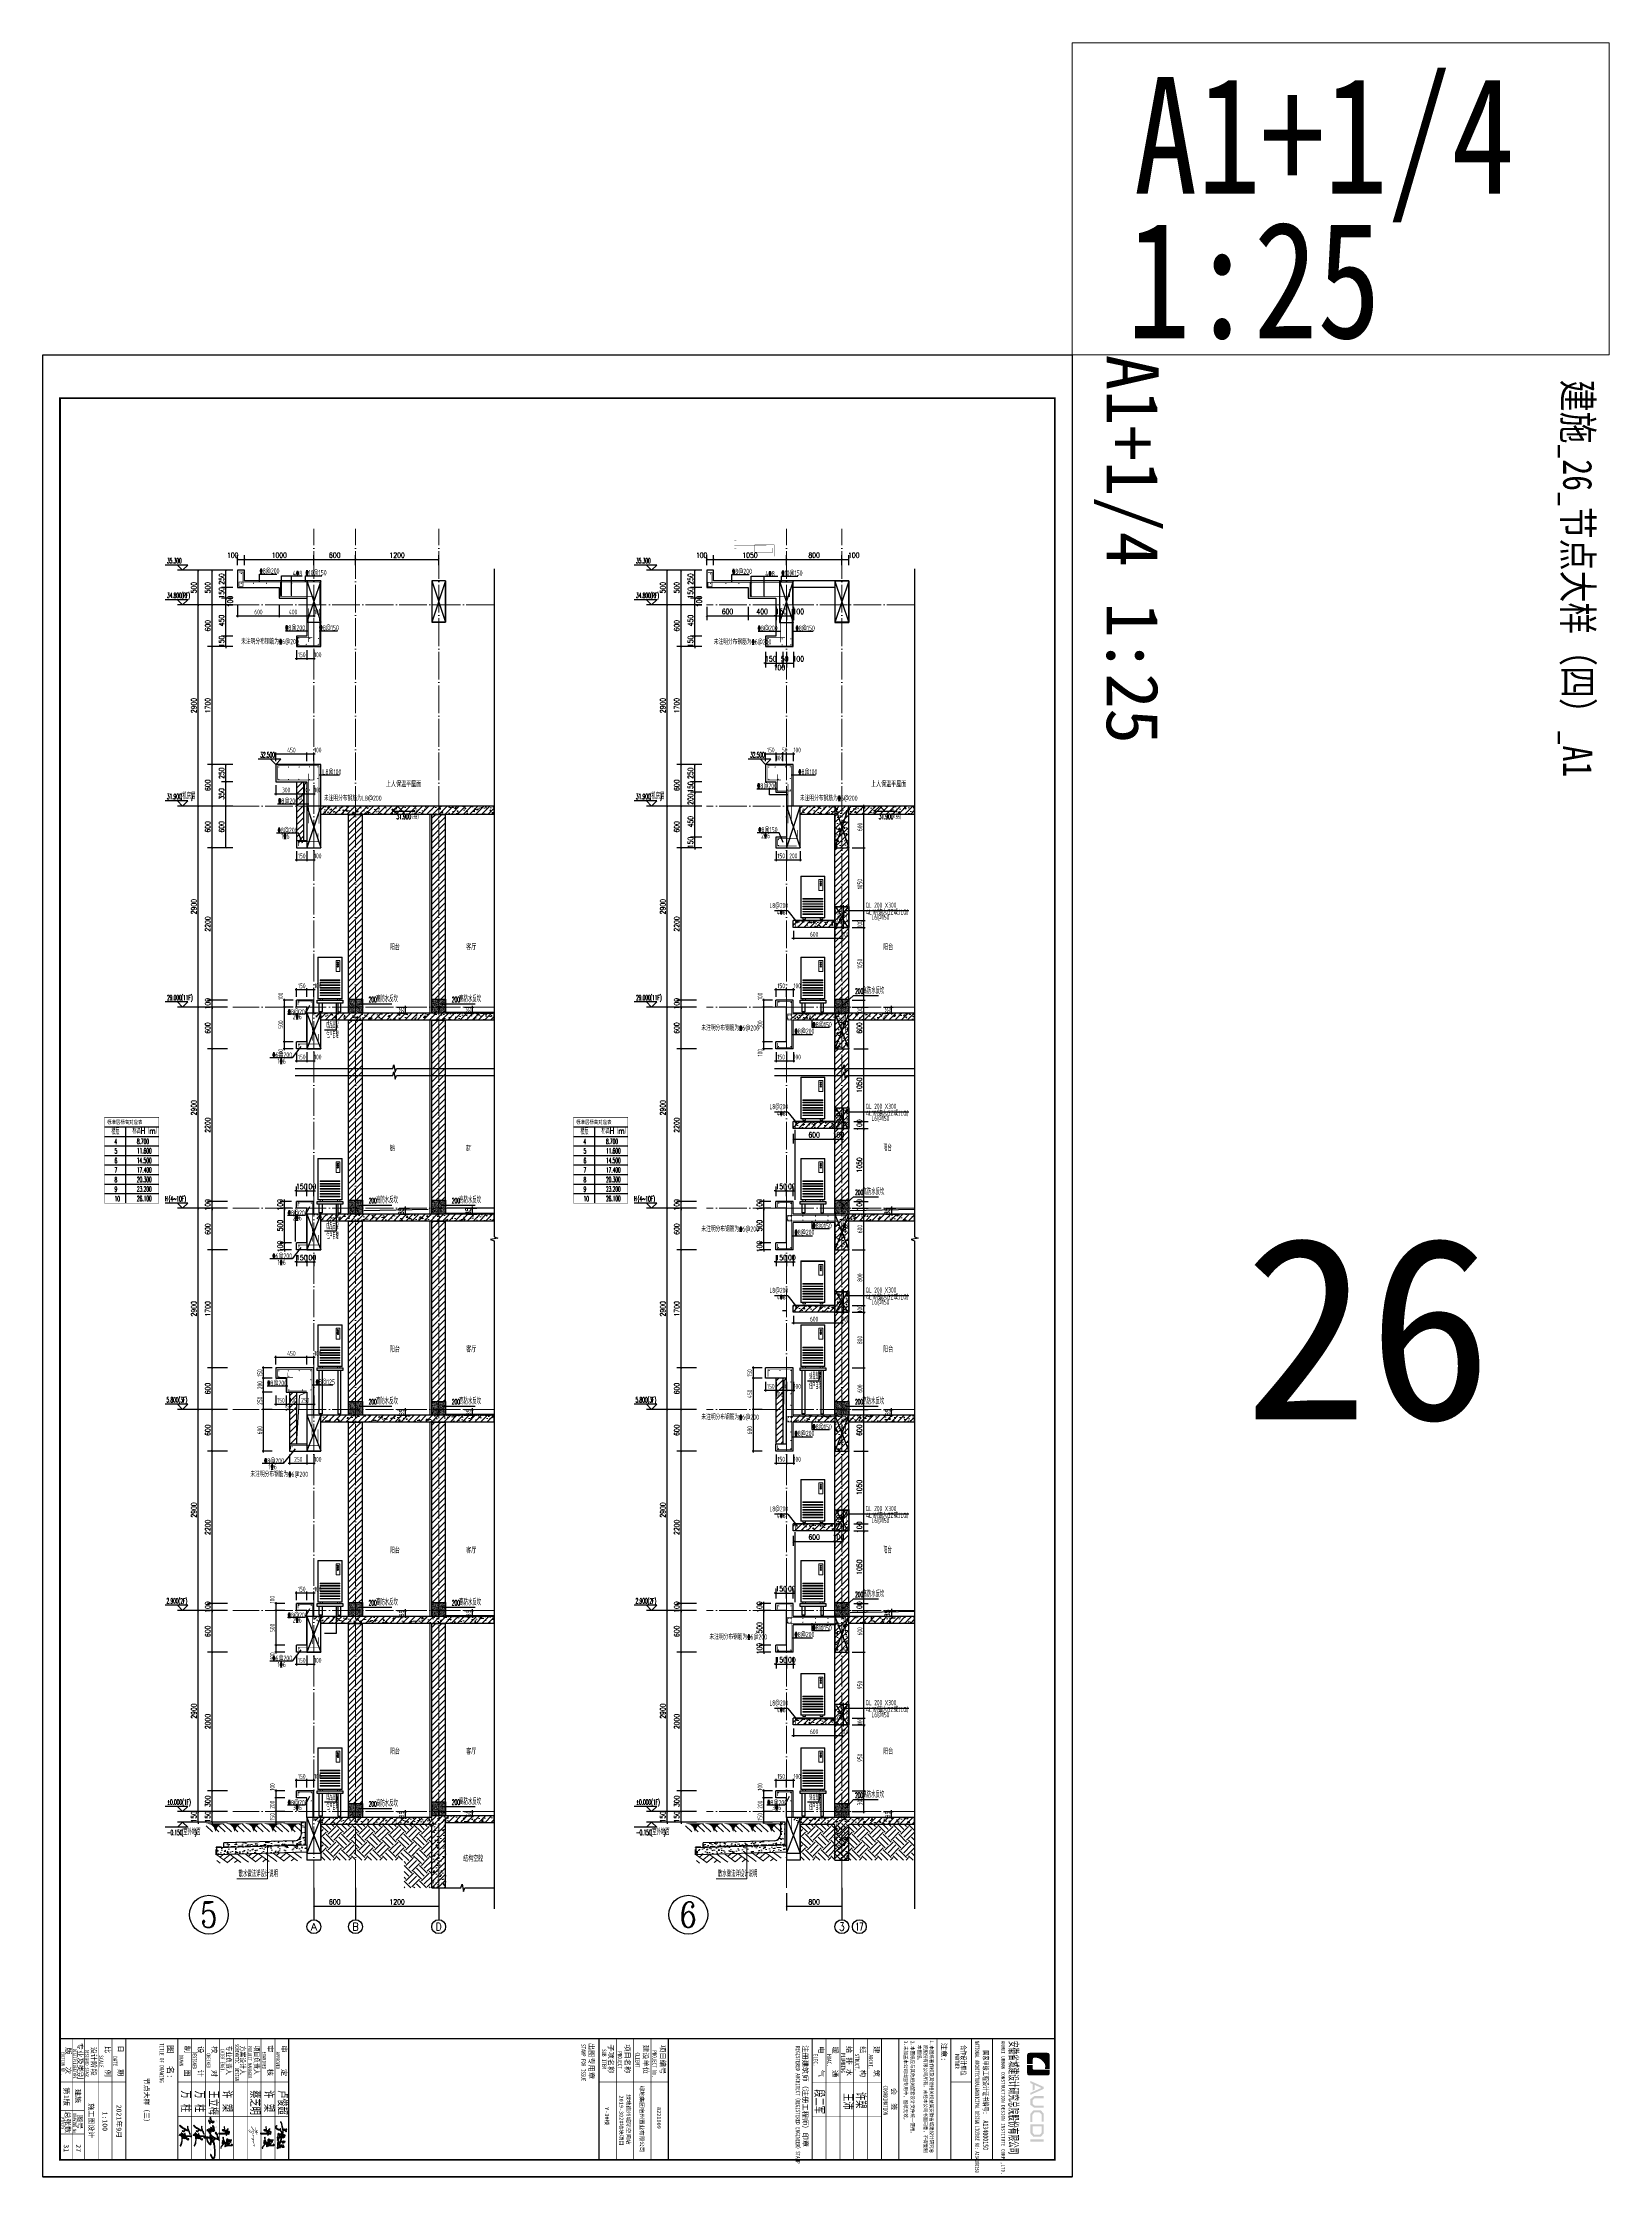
# Model space of a CAD drawing. Extents: x -668857 to 143095, y -247466 to 228182.
# Drawn here: x 36535 to 59135, y 147310 to 178091 of the extents above; entities that cross this region are included whole.
import ezdxf
from ezdxf.enums import TextEntityAlignment as Align

# ---------------------------------------------------------------- set-up
doc = ezdxf.new("R2010")
doc.units = 0
doc.header["$LTSCALE"] = 1000
for name, pattern in [('DASH', [0.35, 0.25, -0.1]), ('DOTE', [2.42, 2, -0.2, 0.02, -0.2]), ('H3普通虚线', [4.2, 3, -1.2])]:
    doc.linetypes.add(name, pattern=pattern)
doc.layers.get('0').update_dxf_attribs({"linetype": 'CONTINUOUS'})
doc.layers.get('DEFPOINTS').update_dxf_attribs({"linetype": 'CONTINUOUS'})
for name, color, linetype in [('A-AXIS_TEXT', 7, 'CONTINUOUS'), ('AXIS', 3, 'CONTINUOUS'), ('C-Sheet-图框', 101, 'CONTINUOUS'), ('COLUMN', 4, 'CONTINUOUS'), ('DIM', 2, 'CONTINUOUS'), ('DIM_ELEV', 3, 'CONTINUOUS'), ('DIM_IDEN', 67, 'CONTINUOUS'), ('DIM_SYMB', 3, 'CONTINUOUS'), ('PUB_DIM', 3, 'CONTINUOUS'), ('PUB_TEXT', 2, 'CONTINUOUS'), ('REIN', 6, 'CONTINUOUS'), ('REIND', 1, 'CONTINUOUS'), ('REINL', 1, 'CONTINUOUS'), ('S-BEAM-LINE2', 4, 'H3普通虚线'), ('S-大样-砼线', 7, 'CONTINUOUS'), ('S-引出线', 40, 'CONTINUOUS'), ('TEXT', 2, 'CONTINUOUS'), ('WALL', 5, 'CONTINUOUS'), ('yichutu', 7, 'CONTINUOUS'), ('图签文字', 4, 'CONTINUOUS'), ('导图字', 7, 'CONTINUOUS'), ('水平筋标注', 7, 'CONTINUOUS'), ('看线', 251, 'CONTINUOUS'), ('空调外机', 8, 'CONTINUOUS'), ('立面-看线', 251, 'CONTINUOUS')]:
    doc.layers.add(name, color=color, linetype=linetype)
for name, color, linetype, lineweight in [('AXIS_TEXT', 7, 'CONTINUOUS', 20), ('DOTE', 19, 'DOTE', 9), ('PUB_HATCH', 8, 'CONTINUOUS', 9), ('可改文字', 6, 'CONTINUOUS', 18), ('图框', 9, 'CONTINUOUS', 18), ('图签', 147, 'CONTINUOUS', 18), ('填充', 251, 'CONTINUOUS', 5), ('平面-排水沟', 86, 'CONTINUOUS', 15), ('平面-空调室外机', 143, 'CONTINUOUS', 9), ('立面-中轮廓线', 30, 'CONTINUOUS', 35), ('立面-洞口示意', 152, 'CONTINUOUS', 13), ('粉刷', 251, 'CONTINUOUS', 9)]:
    doc.layers.add(name, color=color, linetype=linetype, lineweight=lineweight)
doc.styles.add('_TCH_AXIS', font='COMPLEX', dxfattribs={"bigfont": 'GBCBIG'})
doc.styles.add('_TCH_DIM', font='SIMPLEX.shx', dxfattribs={"width": 0.7, "bigfont": 'GBCBIG.shx'})
doc.styles.add('_TCH_DIM_T3', font='SIMPLEX', dxfattribs={"width": 0.705882, "bigfont": 'GBCBIG'})
doc.styles.add('_TCH_LABEL', font='simhei.ttf')
doc.styles.add('C', font='simhei.ttf')
doc.styles.add('COMPLEX', font='COMPLEX')
doc.styles.add('DIM_FONT_T3', font='SIMPLEX', dxfattribs={"width": 0.705882, "bigfont": 'GBCBIG'})
doc.styles.add('HT', font='simhei.ttf')
doc.styles.add('TSSD_DIMENSION', font='Tssdeng.shx', dxfattribs={"width": 0.7, "bigfont": 'tssdchn.shx'})
doc.styles.add('TSSD_Label', font='Tssdeng.shx', dxfattribs={"width": 0.7, "bigfont": 'hztxt.shx'})
doc.styles.add('TSSD_REIN', font='tssdeng.shx', dxfattribs={"width": 0.7, "height": 300, "bigfont": 'tssdchn.shx'})
doc.styles.add('宋体', font='', dxfattribs={"height": 50})
doc.styles.add('建筑图签-1', font='simhei.ttf', dxfattribs={"width": 0.7})
doc.styles.add('建筑图签-2', font='TXT.shx', dxfattribs={"width": 0.5, "bigfont": 'HZTXT.shx'})
doc.styles.add('黑体', font='simhei.ttf')
doc.styles.get('宋体').set_extended_font_data('SimSun')
doc.dimstyles.new('_TCH_ARCH&&25', dxfattribs={"dimtxt": 74.375, "dimasz": 25, "dimexe": 62.5, "dimexo": 75, "dimgap": 25, "dimtad": 1, "dimdec": 0, "dimzin": 0, "dimdsep": 46, "dimtxsty": '_TCH_DIM_T3', "dimblk": 'ARCHTICK', "dimcen": 0.09, "dimclrt": 7, "dimazin": 0, "dimtfac": 1, "dimtdec": 0, "dimtix": 1, "dimtmove": 2, "dimatfit": 3, "dimldrblk": 'ARCHTICK', "dimfxl": 0, "dimtolj": 1, "dimtzin": 0, "dimarcsym": 0})
doc.dimstyles.new('TSSD_20_20', dxfattribs={"dimtxt": 60, "dimasz": 20, "dimexe": 20, "dimexo": 50, "dimgap": 20, "dimtad": 1, "dimdec": 0, "dimzin": 0, "dimdsep": 46, "dimtxsty": 'TSSD_DIMENSION', "dimblk": 'ARCHTICK', "dimblk1": 'ARCHTICK', "dimblk2": 'ARCHTICK', "dimcen": 0, "dimdle": 20, "dimclrt": 7, "dimadec": 0, "dimazin": 0, "dimtfac": 1, "dimtdec": 0, "dimtix": 1, "dimtmove": 2, "dimatfit": 3, "dimfxl": 0, "dimtolj": 1, "dimtzin": 0, "dimarcsym": 0})
pattern_1 = [(45, (-824961.09, 278569.31), (0, 224.506403), [158.75, -158.75]), (45, (-825003.19, 278611.4), (0, 224.506403), [158.75, -158.75]), (45, (-825045.28, 278653.5), (0, 224.506403), [158.75, -158.75]), (135, (-825045.28, 278681.56), (-224.506403, 0), [158.75, -158.75]), (135, (-825003.19, 278723.66), (-224.506403, 0), [158.75, -158.75]), (135, (-824961.09, 278765.75), (-224.506403, 0), [158.75, -158.75])]
pattern_2 = [(50, (28072.99, 249033.25), (143.452037, -12.550427), [15, -165]), (355, (28072.99, 249033.25), (-27.750267, 150.438427), [12, -132]), (100.4514, (28084.94, 249032.2), (115.701876, 137.88791), [12.74804, -140.22842]), (46.1842, (28072.99, 249073.25), (213.44821, -33.1038), [22.5, -247.5]), (96.6356, (28090.77, 249070.5), (186.93254, 194.82357), [19.12206, -210.3426]), (351.1842, (28072.99, 249073.25), (186.93239, 194.82372), [18, -198]), (21, (28092.99, 249063.25), (119.38141, -80.52378), [15, -165]), (326, (28092.99, 249063.25), (48.663066, 145.03001), [12, -132]), (71.4514, (28102.93, 249056.54), (168.044526, 64.5061), [12.74804, -140.22842]), (37.5, (28072.986, 249033.25), (2.431971, 66.578771), [0, -130.4, 0, -134, 0, -132.5]), (7.5, (28072.986, 249033.25), (52.613907, 78.882342), [0, -76.4, 0, -127.4, 0, -50.5]), (327.5, (28028.386, 249033.25), (106.764487, -4.510974), [0, -50, 0, -156, 0, -207]), (317.5, (28008.39, 249033.25), (116.637234, 20.020996), [0, -65, 0, -103.6, 0, -147])]
pattern_3 = [(45, (0, 44.88), (-44.1941915, 44.1941915), [])]
pattern_4 = [(45, (0, 0), (-44.194174, 44.194174), []), (50, (0, 0), (179.315046, -15.688034), [18.75, -206.25]), (355, (0, 0), (-34.687833, 188.048033), [15, -165]), (100.4514, (14.94, -1.3), (144.627345, 172.359886), [15.935047, -175.285528]), (46.1842, (0, 50), (266.81026, -41.379754), [28.125, -309.375]), (96.6356, (22.23, 46.55), (233.66568, 243.52947), [23.90257, -262.92825]), (351.1842, (0, 50), (233.66549, 243.52965), [22.5, -247.5]), (21, (25, 37.5), (149.226763, -100.654723), [18.75, -206.25]), (326, (25, 37.5), (60.828833, 181.28751), [15, -165]), (71.4514, (37.44, 29.11), (210.055657, 80.632624), [15.935047, -175.285528]), (37.5, (0, 0), (3.039964, 83.2234635), [0, -163, 0, -167.5, 0, -165.625]), (7.5, (0, 0), (65.767384, 98.602928), [0, -95.5, 0, -159.25, 0, -63.125]), (327.5, (-55.75, 0), (133.455609, -5.638718), [0, -62.5, 0, -195, 0, -258.75]), (317.5, (-80.75, 0), (145.796542, 25.026246), [0, -81.25, 0, -129.5, 0, -183.75])]
pattern_5 = [(45, (-956095.346, 321026.26), (-44.194174, 44.194174), []), (50, (-956095.35, 321026.26), (179.315046, -15.688034), [18.75, -206.25]), (355, (-956095.35, 321026.26), (-34.687833, 188.048033), [15, -165]), (100.4514, (-956080.4, 321024.95), (144.627345, 172.359886), [15.935047, -175.285528]), (46.1842, (-956095.35, 321076.26), (266.81026, -41.379754), [28.125, -309.375]), (96.6356, (-956073.1, 321072.8), (233.665676, 243.52947), [23.90257, -262.92825]), (351.1842, (-956095.35, 321076.26), (233.66549, 243.52965), [22.5, -247.5]), (21, (-956070.35, 321063.76), (149.226763, -100.654723), [18.75, -206.25]), (326, (-956070.35, 321063.76), (60.828833, 181.28751), [15, -165]), (71.4514, (-956057.91, 321055.37), (210.055657, 80.632624), [15.935047, -175.285528]), (37.5, (-956095.346, 321026.26), (3.039964, 83.2234635), [0, -163, 0, -167.5, 0, -165.625]), (7.5, (-956095.35, 321026.26), (65.767384, 98.602928), [0, -95.5, 0, -159.25, 0, -63.125]), (327.5, (-956151.096, 321026.26), (133.455609, -5.638718), [0, -62.5, 0, -195, 0, -258.75]), (317.5, (-956176.1, 321026.26), (145.796542, 25.026246), [0, -81.25, 0, -129.5, 0, -183.75])]
pattern_6 = [(45, (-956095.346, 321071.136), (-44.1941915, 44.1941915), [])]

# ---------------------------------------------------------------- blocks, each defined once
blk = doc.blocks.new('院标1')
h = blk.add_hatch(color=150)
h.dxf.hatch_style = 1
edge = h.paths.add_edge_path()
edge.add_spline(control_points=[(116373, 648379), (116379, 648379), (116382, 648379), (116391, 648379), (116391, 648379), (116391, 648379), (116616, 648379), (116616, 648379), (116616, 648379), (116616, 648379), (116616, 648054), (116616, 648054), (116616, 648054), (116616, 648054), (116108, 648054), (116108, 648054), (116108, 648054), (116028, 648054), (115963, 648111), (115963, 648199), (115963, 648199), (115963, 648199), (115963, 649215), (115963, 649215), (115963, 649215), (115963, 649295), (116018, 649360), (116108, 649360), (116108, 649360), (116108, 649360), (116897, 649360), (116897, 649360), (116897, 649360), (116897, 649360), (116897, 649080), (116897, 649080), (116897, 649080), (116897, 649080), (116566, 649140), (116356, 648859), (116356, 648859), (116245, 648719), (116240, 648545), (116247, 648466), (116247, 648466), (116254, 648386), (116247, 648466), (116247, 648466), (116247, 648466), (116247, 648466), (116258, 648374), (116373, 648379)], knot_values=[0, 0, 0, 0, 0.0714286, 0.0714286, 0.0714286, 0.1071429, 0.1428571, 0.1428571, 0.1428571, 0.1785714, 0.2142857, 0.2142857, 0.2142857, 0.25, 0.2857143, 0.2857143, 0.2857143, 0.3214286, 0.3571429, 0.3571429, 0.3571429, 0.3928571, 0.4285714, 0.4285714, 0.4285714, 0.4642857, 0.5, 0.5, 0.5, 0.5357143, 0.5714286, 0.5714286, 0.5714286, 0.6071429, 0.6428571, 0.6428571, 0.6428571, 0.6785714, 0.7142857, 0.7142857, 0.7142857, 0.75, 0.7857143, 0.7857143, 0.7857143, 0.8214286, 0.8571429, 0.8571429, 0.8571429, 0.9285714, 1, 1, 1, 1], degree=3, periodic=0)
h = blk.add_hatch(color=150)
h.dxf.hatch_style = 1
edge = h.paths.add_edge_path()
edge.add_spline(control_points=[(117268, 649215), (117268, 649215), (117268, 648199), (117268, 648199), (117268, 648199), (117268, 648114), (117212, 648054), (117123, 648054), (117123, 648054), (117123, 648054), (116663, 648054), (116663, 648054), (116663, 648054), (116663, 648054), (116663, 648379), (116663, 648379), (116663, 648379), (116663, 648379), (116865, 648379), (116865, 648379), (116865, 648379), (116907, 648379), (116941, 648413), (116941, 648455), (116941, 648455), (116941, 648455), (116941, 649360), (116941, 649360), (116941, 649360), (116941, 649360), (117123, 649360), (117123, 649360), (117123, 649360), (117204, 649360), (117268, 649306), (117268, 649215)], knot_values=[0, 0, 0, 0, 0.1, 0.1, 0.1, 0.15, 0.2, 0.2, 0.2, 0.25, 0.3, 0.3, 0.3, 0.35, 0.4, 0.4, 0.4, 0.45, 0.5, 0.5, 0.5, 0.55, 0.6, 0.6, 0.6, 0.65, 0.7, 0.7, 0.7, 0.75, 0.8, 0.8, 0.8, 0.9, 1, 1, 1, 1], degree=3, periodic=0)
blk = doc.blocks.new('ljc')
at = {"linetype": 'Continuous'}
h = blk.add_hatch(color=0, dxfattribs=at)
h.paths.add_polyline_path([(2023, 1568), (2019, 1564), (2020, 1562), (2024, 1562), (2022, 1552), (1955, 1538), (1933, 1530), (1930, 1527), (1929, 1525), (1931, 1523), (1944, 1524), (1946, 1526), (1942, 1528), (1960, 1535), (1967, 1535), (1975, 1538), (1985, 1539), (1998, 1543), (2010, 1544), (2018, 1547), (2025, 1546), (2035, 1549), (2061, 1550), (2052, 1537), (2042, 1528), (2028, 1521), (2023, 1521), (2018, 1526), (2015, 1527), (2013, 1525), (2013, 1521), (2019, 1516), (2022, 1508), (2022, 1494), (2012, 1477), (2000, 1469), (1988, 1467), (1982, 1473), (1980, 1480), (1978, 1482), (1978, 1475), (1981, 1468), (1988, 1463), (1994, 1463), (2005, 1467), (2018, 1478), (2027, 1493), (2028, 1504), (2025, 1517), (2033, 1518), (2054, 1533), (2067, 1549), (2067, 1552), (2064, 1555), (2029, 1553), (2036, 1575), (2049, 1591), (2047, 1593), (2043, 1592), (2028, 1573), (2025, 1589), (2021, 1597), (2018, 1599), (2017, 1597), (2020, 1590)])
h.paths.add_polyline_path([(2081, 1522), (2081, 1528), (2075, 1541), (2093, 1562), (2097, 1572), (2094, 1577), (2087, 1576), (2089, 1572), (2092, 1572), (2091, 1567), (2080, 1551), (2066, 1537), (2065, 1535), (2067, 1533), (2073, 1535), (2077, 1523), (2077, 1513), (2072, 1496), (2072, 1492), (2074, 1490), (2078, 1494), (2083, 1510), (2099, 1510), (2119, 1507), (2119, 1500), (2116, 1496), (2108, 1493), (2087, 1496), (2084, 1492), (2087, 1489), (2103, 1488), (2122, 1483), (2140, 1484), (2148, 1482), (2152, 1486), (2152, 1491), (2148, 1488), (2125, 1488), (2114, 1490), (2124, 1499), (2126, 1509), (2121, 1512), (2119, 1511), (2108, 1514), (2124, 1523), (2132, 1532), (2130, 1535), (2121, 1536), (2115, 1533), (2109, 1533), (2123, 1555), (2121, 1559), (2114, 1557), (2116, 1564), (2115, 1569), (2111, 1573), (2105, 1572), (2093, 1554)])
h.paths.add_polyline_path([(2089, 1535), (2097, 1535), (2112, 1551), (2116, 1552), (2111, 1543), (2099, 1528), (2101, 1526), (2114, 1528), (2121, 1531), (2124, 1530), (2118, 1524), (2101, 1515), (2084, 1514), (2084, 1518)], flags=16)
h.paths.add_polyline_path([(2093, 1537), (2095, 1540), (2103, 1546), (2096, 1537)], flags=16)
h.paths.add_polyline_path([(2093, 1544), (2094, 1549), (2106, 1568), (2109, 1569), (2111, 1567), (2108, 1554), (2104, 1550)], flags=16)
h.paths.add_polyline_path([(2141, 1534), (2138, 1533), (2137, 1531), (2142, 1527), (2155, 1522), (2158, 1523), (2153, 1528)])
h.paths.add_polyline_path([(2175, 1522), (2173, 1524), (2172, 1546), (2183, 1545), (2185, 1547), (2183, 1557), (2178, 1566), (2177, 1561), (2180, 1556), (2181, 1550), (2175, 1550), (2170, 1554), (2169, 1574), (2171, 1574), (2175, 1569), (2176, 1571), (2170, 1579), (2167, 1579), (2165, 1577), (2164, 1562), (2166, 1553), (2163, 1553), (2162, 1551), (2167, 1547), (2169, 1537), (2169, 1524), (2166, 1521), (2165, 1517), (2168, 1513), (2170, 1513), (2173, 1517), (2180, 1517), (2178, 1502), (2175, 1500), (2167, 1499), (2175, 1496), (2180, 1497), (2183, 1500), (2184, 1511), (2187, 1521), (2185, 1523)])
h.paths.add_polyline_path([(2233, 1542), (2233, 1564), (2231, 1567), (2215, 1558), (2210, 1557), (2206, 1552), (2211, 1548), (2211, 1551), (2229, 1560), (2228, 1542), (2227, 1537), (2224, 1533), (2220, 1534), (2213, 1542), (2211, 1543), (2209, 1541), (2209, 1508), (2189, 1508), (2187, 1506), (2191, 1503), (2213, 1503), (2217, 1511), (2222, 1516), (2232, 1518), (2234, 1513), (2234, 1505), (2227, 1505), (2232, 1502), (2232, 1500), (2228, 1497), (2229, 1493), (2239, 1495), (2243, 1489), (2243, 1486), (2212, 1492), (2189, 1492), (2179, 1494), (2176, 1496), (2167, 1496), (2164, 1498), (2154, 1499), (2147, 1503), (2144, 1503), (2143, 1501), (2144, 1498), (2153, 1494), (2174, 1491), (2186, 1487), (2211, 1487), (2222, 1484), (2230, 1484), (2243, 1480), (2249, 1480), (2251, 1482), (2244, 1496), (2246, 1499), (2238, 1503), (2239, 1513), (2237, 1520), (2233, 1523), (2224, 1522), (2214, 1516), (2212, 1522), (2213, 1536), (2220, 1530), (2228, 1530), (2230, 1532)])
at = {"color": 0, "linetype": 'Continuous'}
for points in [[(1930, 1527), (1929, 1525), (1931, 1523), (1944, 1524), (1946, 1526), (1942, 1528), (1960, 1535), (1967, 1535), (1975, 1538), (1985, 1539), (1998, 1543), (2010, 1544), (2018, 1547), (2025, 1546), (2035, 1549), (2061, 1550), (2052, 1537), (2042, 1528), (2028, 1521), (2023, 1521), (2018, 1526), (2015, 1527), (2013, 1525), (2013, 1521), (2019, 1516), (2022, 1508), (2022, 1494), (2012, 1477), (2000, 1469), (1988, 1467), (1982, 1473), (1980, 1480), (1978, 1482), (1978, 1475), (1981, 1468), (1988, 1463), (1994, 1463), (2005, 1467), (2018, 1478), (2027, 1493), (2028, 1504), (2025, 1517), (2033, 1518), (2054, 1533), (2067, 1549), (2067, 1552), (2064, 1555), (2029, 1553), (2036, 1575), (2049, 1591), (2047, 1593), (2043, 1592), (2028, 1573), (2025, 1589), (2021, 1597), (2018, 1599), (2017, 1597), (2020, 1590), (2023, 1568), (2019, 1564), (2020, 1562), (2024, 1562), (2022, 1552), (1955, 1538), (1933, 1530), (1930, 1527)], [(2016, 1561), (2015, 1560), (2017, 1560), (2016, 1561)], [(2017, 1562), (2016, 1561), (2019, 1561), (2017, 1562)], [(2066, 1537), (2065, 1535), (2067, 1533), (2073, 1535), (2077, 1523), (2077, 1513), (2072, 1496), (2072, 1492), (2074, 1490), (2078, 1494), (2083, 1510), (2099, 1510), (2119, 1507), (2119, 1500), (2116, 1496), (2108, 1493), (2087, 1496), (2084, 1492), (2087, 1489), (2103, 1488), (2122, 1483), (2140, 1484), (2148, 1482), (2152, 1486), (2152, 1491), (2148, 1488), (2125, 1488), (2114, 1490), (2124, 1499), (2126, 1509), (2121, 1512), (2119, 1511), (2108, 1514), (2124, 1523), (2132, 1532), (2130, 1535), (2121, 1536), (2115, 1533), (2109, 1533), (2123, 1555), (2121, 1559), (2114, 1557), (2116, 1564), (2115, 1569), (2111, 1573), (2105, 1572), (2093, 1554), (2081, 1522), (2081, 1528), (2075, 1541), (2093, 1562), (2097, 1572), (2094, 1577), (2087, 1576), (2089, 1572), (2092, 1572), (2091, 1567), (2080, 1551), (2066, 1537)], [(2084, 1514), (2084, 1518), (2089, 1535), (2097, 1535), (2112, 1551), (2116, 1552), (2111, 1543), (2099, 1528), (2101, 1526), (2114, 1528), (2121, 1531), (2124, 1530), (2118, 1524), (2101, 1515), (2084, 1514)], [(2093, 1544), (2094, 1549), (2106, 1568), (2109, 1569), (2111, 1567), (2108, 1554), (2104, 1550), (2093, 1544)], [(2093, 1537), (2095, 1540), (2103, 1546), (2096, 1537), (2093, 1537)], [(2144, 1503), (2143, 1501), (2144, 1498), (2153, 1494), (2174, 1491), (2186, 1487), (2211, 1487), (2222, 1484), (2230, 1484), (2243, 1480), (2249, 1480), (2251, 1482), (2244, 1496), (2246, 1499), (2238, 1503), (2239, 1513), (2237, 1520), (2233, 1523), (2224, 1522), (2214, 1516), (2212, 1522), (2213, 1536), (2220, 1530), (2228, 1530), (2230, 1532), (2233, 1542), (2233, 1564), (2231, 1567), (2215, 1558), (2210, 1557), (2206, 1552), (2211, 1548), (2211, 1551), (2229, 1560), (2228, 1542), (2227, 1537), (2224, 1533), (2220, 1534), (2213, 1542), (2211, 1543), (2209, 1541), (2209, 1508), (2189, 1508), (2187, 1506), (2191, 1503), (2213, 1503), (2217, 1511), (2222, 1516), (2232, 1518), (2234, 1513), (2234, 1505), (2227, 1505), (2232, 1502), (2232, 1500), (2228, 1497), (2229, 1493), (2239, 1495), (2243, 1489), (2243, 1486), (2212, 1492), (2189, 1492), (2179, 1494), (2176, 1496), (2167, 1496), (2164, 1498), (2154, 1499), (2147, 1503), (2144, 1503)], [(2163, 1553), (2162, 1551), (2167, 1547), (2169, 1537), (2169, 1524), (2166, 1521), (2165, 1517), (2168, 1513), (2170, 1513), (2173, 1517), (2180, 1517), (2178, 1502), (2175, 1500), (2167, 1499), (2175, 1496), (2180, 1497), (2183, 1500), (2184, 1511), (2187, 1521), (2185, 1523), (2175, 1522), (2173, 1524), (2172, 1546), (2183, 1545), (2185, 1547), (2183, 1557), (2178, 1566), (2177, 1561), (2180, 1556), (2181, 1550), (2175, 1550), (2170, 1554), (2169, 1574), (2171, 1574), (2175, 1569), (2176, 1571), (2170, 1579), (2167, 1579), (2165, 1577), (2164, 1562), (2166, 1553), (2163, 1553)], [(2177, 1569), (2176, 1570), (2175, 1567), (2177, 1565), (2177, 1569)], [(2138, 1533), (2137, 1531), (2142, 1527), (2155, 1522), (2158, 1523), (2153, 1528), (2141, 1534), (2138, 1533)]]:
    blk.add_lwpolyline(points, dxfattribs=at)
blk = doc.blocks.new('A$C6AF37BC7')
h = blk.add_hatch(color=256)
h.paths.add_polyline_path([(660, -48), (672, -48), (678, -96)], flags=16)
h.paths.add_polyline_path([(708, 144), (702, 150), (660, 126), (672, 66), (666, 36), (456, -42), (366, -60), (294, -60), (276, -72), (288, -96), (456, -72), (612, -12), (564, -102), (552, -114), (546, -96), (534, -102), (534, -138), (558, -144), (654, -18), (654, 6), (672, 12), (678, -30), (648, -30), (642, -54), (654, -84), (654, -138), (684, -168), (708, -156), (714, -60), (804, -108), (948, -228), (1038, -258), (1062, -258), (1074, -246), (1056, -228), (1032, -228), (954, -192), (786, -60), (708, -30), (714, 24), (756, 30), (816, 54), (954, 48), (972, 66), (948, 84), (810, 84), (702, 48), (690, 120), (726, 132), (720, 144)])
h.paths.add_polyline_path([(852, 216), (864, 216), (870, 174), (840, 198)], flags=16)
h.paths.add_polyline_path([(-312, 282), (-318, 288), (-336, 288), (-348, 276), (-246, 180), (-222, 192), (-222, 210)], flags=17)
h.paths.add_polyline_path([(546, 330), (552, 330), (564, 300), (558, 216), (486, 174), (462, 180), (438, 222)], flags=16)
h.paths.add_polyline_path([(-102, 342), (-48, 336), (-18, 324), (18, 324), (-36, 246), (-174, 96), (-156, 246), (-132, 306)], flags=16)
h.paths.add_polyline_path([(-66, 366), (-72, 372), (-108, 372), (-138, 342), (-168, 288), (-192, 192), (-204, 18), (-228, -78), (-228, 6), (-258, 42), (-306, 48), (-438, 12), (-456, 12), (-468, 24), (-498, 0), (-486, -12), (-420, -12), (-318, 18), (-270, 18), (-252, -6), (-252, -102), (-264, -138), (-240, -156), (-216, -132), (-192, -72), (-174, 60), (-108, 66), (12, 108), (0, 0), (0, -366), (-18, -342), (-24, -372), (-6, -396), (24, -396), (24, -78), (42, 120), (108, 132), (132, 144), (144, 162), (132, 174), (66, 162), (48, 210), (48, 240), (18, 240), (12, 138), (-144, 90), (-114, 138), (-24, 228), (54, 330), (36, 354), (-18, 354)])
h.paths.add_polyline_path([(756, 378), (750, 384), (732, 384), (714, 366), (732, 360), (738, 324), (714, 180), (714, 156), (726, 144), (750, 162), (762, 366)])
h.paths.add_polyline_path([(498, 516), (492, 522), (474, 516), (492, 474), (486, 378), (444, 336), (468, 324), (552, 366), (426, 246), (408, 210), (414, 192), (462, 150), (504, 150), (552, 180), (552, 138), (570, 132), (582, 150), (588, 198), (666, 258), (648, 246), (690, 240), (702, 258), (666, 294), (588, 240), (588, 324), (564, 348), (630, 402), (654, 426), (654, 438), (636, 444), (534, 390), (576, 432), (618, 456), (630, 480), (606, 486), (570, 462), (516, 408), (516, 492)])
h.paths.add_polyline_path([(846, 594), (840, 600), (828, 600), (798, 570), (780, 522), (792, 516), (840, 570), (852, 516), (864, 264), (840, 246), (792, 246), (786, 258), (804, 294), (804, 324), (786, 330), (756, 264), (756, 240), (810, 204), (786, 174), (792, 162), (822, 186), (888, 102), (900, 96), (918, 114), (894, 216), (882, 510), (870, 570)])
at = {"linetype": 'Continuous'}
for points in [[(-66, 366), (-72, 372), (-108, 372), (-138, 342), (-168, 288), (-192, 192), (-204, 18), (-228, -78), (-228, 6), (-258, 42), (-306, 48), (-438, 12), (-456, 12), (-468, 24), (-498, 0), (-486, -12), (-420, -12), (-318, 18), (-270, 18), (-252, -6), (-252, -102), (-264, -138), (-240, -156), (-216, -132), (-192, -72), (-174, 60), (-108, 66), (12, 108), (0, 0), (0, -366), (-18, -342), (-24, -372), (-6, -396), (24, -396), (24, -78), (42, 120), (108, 132), (132, 144), (144, 162), (132, 174), (66, 162), (48, 210), (48, 240), (18, 240), (12, 138), (-144, 90), (-114, 138), (-24, 228), (54, 330), (36, 354), (-18, 354), (-66, 366)], [(-312, 282), (-318, 288), (-336, 288), (-348, 276), (-246, 180), (-222, 192), (-222, 210), (-312, 282)], [(-102, 342), (-48, 336), (-18, 324), (18, 324), (-36, 246), (-174, 96), (-156, 246), (-132, 306), (-102, 342)], [(708, 144), (702, 150), (660, 126), (672, 66), (666, 36), (456, -42), (366, -60), (294, -60), (276, -72), (288, -96), (456, -72), (612, -12), (564, -102), (552, -114), (546, -96), (534, -102), (534, -138), (558, -144), (654, -18), (654, 6), (672, 12), (678, -30), (648, -30), (642, -54), (654, -84), (654, -138), (684, -168), (708, -156), (714, -60), (804, -108), (948, -228), (1038, -258), (1062, -258), (1074, -246), (1056, -228), (1032, -228), (954, -192), (786, -60), (708, -30), (714, 24), (756, 30), (816, 54), (954, 48), (972, 66), (948, 84), (810, 84), (702, 48), (690, 120), (726, 132), (720, 144), (708, 144)], [(498, 516), (492, 522), (474, 516), (492, 474), (486, 378), (444, 336), (468, 324), (552, 366), (426, 246), (408, 210), (414, 192), (462, 150), (504, 150), (552, 180), (552, 138), (570, 132), (582, 150), (588, 198), (666, 258), (648, 246), (690, 240), (702, 258), (666, 294), (588, 240), (588, 324), (564, 348), (630, 402), (654, 426), (654, 438), (636, 444), (534, 390), (576, 432), (618, 456), (630, 480), (606, 486), (570, 462), (516, 408), (516, 492), (498, 516)], [(546, 330), (552, 330), (564, 300), (558, 216), (486, 174), (462, 180), (438, 222), (546, 330)], [(756, 378), (750, 384), (732, 384), (714, 366), (732, 360), (738, 324), (714, 180), (714, 156), (726, 144), (750, 162), (762, 366), (756, 378)], [(846, 594), (840, 600), (828, 600), (798, 570), (780, 522), (792, 516), (840, 570), (852, 516), (864, 264), (840, 246), (792, 246), (786, 258), (804, 294), (804, 324), (786, 330), (756, 264), (756, 240), (810, 204), (786, 174), (792, 162), (822, 186), (888, 102), (900, 96), (918, 114), (894, 216), (882, 510), (870, 570), (846, 594)], [(852, 216), (864, 216), (870, 174), (840, 198), (852, 216)], [(660, -48), (672, -48), (678, -96), (660, -48)]]:
    blk.add_lwpolyline(points, dxfattribs=at)
blk = doc.blocks.new('GFDDDDRG')
at = {"linetype": 'Continuous'}
h = blk.add_hatch(color=256, dxfattribs=at)
h.paths.add_polyline_path([(897805, -158637), (897807, -158635), (897807, -158631), (897799, -158625), (897787, -158637), (897769, -158637), (897738, -158625), (897688, -158595), (897657, -158571), (897649, -158568), (897588, -158517), (897568, -158497), (897559, -158502), (897559, -158506), (897571, -158514), (897579, -158523), (897652, -158581), (897658, -158583), (897672, -158595), (897730, -158632), (897765, -158647), (897786, -158650), (897798, -158646)])
h.paths.add_polyline_path([(897868, -158758), (897870, -158757), (897868, -158743), (897856, -158722), (897846, -158692), (897838, -158680), (897825, -158644), (897822, -158641), (897820, -158631), (897816, -158623), (897811, -158602), (897805, -158589), (897801, -158560), (897801, -158535), (897798, -158527), (897792, -158539), (897792, -158571), (897802, -158616), (897810, -158631), (897811, -158640), (897823, -158670), (897829, -158679), (897835, -158698), (897849, -158727), (897849, -158733), (897858, -158760), (897862, -158763)])
h.paths.add_polyline_path([(897717, -158653), (897718, -158652), (897718, -158647), (897711, -158643), (897685, -158665), (897679, -158667), (897642, -158656), (897636, -158659), (897634, -158667), (897642, -158673), (897655, -158673), (897666, -158677), (897687, -158679), (897700, -158671)])
h.paths.add_polyline_path([(897903, -158820), (897904, -158818), (897904, -158815), (897898, -158809), (897876, -158814), (897853, -158814), (897738, -158802), (897723, -158772), (897717, -158751), (897717, -158739), (897712, -158734), (897705, -158736), (897703, -158745), (897712, -158770), (897712, -158776), (897724, -158799), (897706, -158800), (897681, -158797), (897673, -158782), (897667, -158776), (897691, -158790), (897696, -158790), (897699, -158787), (897694, -158778), (897678, -158770), (897648, -158749), (897643, -158742), (897627, -158725), (897625, -158721), (897618, -158719), (897612, -158725), (897643, -158758), (897664, -158787), (897669, -158794), (897655, -158796), (897628, -158790), (897618, -158790), (897612, -158775), (897613, -158772), (897637, -158772), (897642, -158775), (897645, -158769), (897642, -158766), (897618, -158763), (897610, -158764), (897604, -158748), (897600, -158743), (897592, -158746), (897597, -158764), (897568, -158769), (897562, -158772), (897555, -158781), (897559, -158790), (897562, -158788), (897591, -158793), (897607, -158799), (897616, -158827), (897622, -158863), (897624, -158937), (897622, -158955), (897619, -158962), (897621, -158973), (897618, -158977), (897618, -158989), (897610, -159012), (897610, -159021), (897586, -159073), (897577, -159084), (897579, -159091), (897585, -159096), (897592, -159093), (897604, -159072), (897616, -159042), (897625, -159013), (897633, -158968), (897636, -158931), (897634, -158875), (897631, -158863), (897630, -158836), (897621, -158799), (897636, -158803), (897670, -158806), (897672, -158811), (897666, -158829), (897676, -158839), (897679, -158836), (897679, -158827), (897687, -158814), (897687, -158808), (897718, -158809), (897732, -158812), (897751, -158829), (897763, -158835), (897777, -158838), (897780, -158832), (897754, -158820), (897748, -158812), (897879, -158826), (897889, -158826)])
h.paths.add_polyline_path([(897822, -158907), (897823, -158905), (897823, -158893), (897820, -158889), (897813, -158887), (897808, -158890), (897805, -158896), (897810, -158902), (897805, -158905), (897798, -158904), (897777, -158893), (897738, -158865), (897733, -158859), (897715, -158847), (897703, -158835), (897697, -158835), (897693, -158841), (897693, -158853), (897696, -158859), (897684, -158853), (897667, -158851), (897658, -158859), (897654, -158857), (897640, -158842), (897634, -158845), (897645, -158865), (897658, -158874), (897669, -158874), (897675, -158865), (897681, -158865), (897709, -158880), (897715, -158872), (897706, -158850), (897789, -158913), (897801, -158917), (897811, -158917), (897822, -158910)], flags=17)
h = blk.add_hatch(color=256, dxfattribs=at)
h.paths.add_polyline_path([(898205, -158637), (898207, -158635), (898207, -158631), (898199, -158625), (898187, -158637), (898169, -158637), (898138, -158625), (898088, -158595), (898057, -158571), (898049, -158568), (897988, -158517), (897968, -158497), (897959, -158502), (897959, -158506), (897971, -158514), (897979, -158523), (898052, -158581), (898058, -158583), (898072, -158595), (898130, -158632), (898165, -158647), (898186, -158650), (898198, -158646)])
h.paths.add_polyline_path([(898268, -158758), (898270, -158757), (898268, -158743), (898256, -158722), (898246, -158692), (898238, -158680), (898225, -158644), (898222, -158641), (898220, -158631), (898216, -158623), (898211, -158602), (898205, -158589), (898201, -158560), (898201, -158535), (898198, -158527), (898192, -158539), (898192, -158571), (898202, -158616), (898210, -158631), (898211, -158640), (898223, -158670), (898229, -158679), (898235, -158698), (898249, -158727), (898249, -158733), (898258, -158760), (898262, -158763)])
h.paths.add_polyline_path([(898117, -158653), (898118, -158652), (898118, -158647), (898111, -158643), (898085, -158665), (898079, -158667), (898042, -158656), (898036, -158659), (898034, -158667), (898042, -158673), (898055, -158673), (898066, -158677), (898087, -158679), (898100, -158671)])
h.paths.add_polyline_path([(898303, -158820), (898304, -158818), (898304, -158815), (898298, -158809), (898276, -158814), (898253, -158814), (898138, -158802), (898123, -158772), (898117, -158751), (898117, -158739), (898112, -158734), (898105, -158736), (898103, -158745), (898112, -158770), (898112, -158776), (898124, -158799), (898106, -158800), (898081, -158797), (898073, -158782), (898067, -158776), (898091, -158790), (898096, -158790), (898099, -158787), (898094, -158778), (898078, -158770), (898048, -158749), (898043, -158742), (898027, -158725), (898025, -158721), (898018, -158719), (898012, -158725), (898043, -158758), (898064, -158787), (898069, -158794), (898055, -158796), (898028, -158790), (898018, -158790), (898012, -158775), (898013, -158772), (898037, -158772), (898042, -158775), (898045, -158769), (898042, -158766), (898018, -158763), (898010, -158764), (898004, -158748), (898000, -158743), (897992, -158746), (897997, -158764), (897968, -158769), (897962, -158772), (897955, -158781), (897959, -158790), (897962, -158788), (897991, -158793), (898007, -158799), (898016, -158827), (898022, -158863), (898024, -158937), (898022, -158955), (898019, -158962), (898021, -158973), (898018, -158977), (898018, -158989), (898010, -159012), (898010, -159021), (897986, -159073), (897977, -159084), (897979, -159091), (897985, -159096), (897992, -159093), (898004, -159072), (898016, -159042), (898025, -159013), (898033, -158968), (898036, -158931), (898034, -158875), (898031, -158863), (898030, -158836), (898021, -158799), (898036, -158803), (898070, -158806), (898072, -158811), (898066, -158829), (898076, -158839), (898079, -158836), (898079, -158827), (898087, -158814), (898087, -158808), (898118, -158809), (898132, -158812), (898151, -158829), (898163, -158835), (898177, -158838), (898180, -158832), (898154, -158820), (898148, -158812), (898279, -158826), (898289, -158826)])
h.paths.add_polyline_path([(898222, -158907), (898223, -158905), (898223, -158893), (898220, -158889), (898213, -158887), (898208, -158890), (898205, -158896), (898210, -158902), (898205, -158905), (898198, -158904), (898177, -158893), (898138, -158865), (898133, -158859), (898115, -158847), (898103, -158835), (898097, -158835), (898093, -158841), (898093, -158853), (898096, -158859), (898084, -158853), (898067, -158851), (898058, -158859), (898054, -158857), (898040, -158842), (898034, -158845), (898045, -158865), (898058, -158874), (898069, -158874), (898075, -158865), (898081, -158865), (898109, -158880), (898115, -158872), (898106, -158850), (898189, -158913), (898201, -158917), (898211, -158917), (898222, -158910)], flags=17)
h = blk.add_hatch(color=0, dxfattribs=at)
h.paths.add_polyline_path([(898707, -158934), (898709, -158931), (898704, -158917), (898704, -158899), (898689, -158885), (898689, -158873), (898666, -158819), (898649, -158761), (898612, -158709), (898600, -158709), (898591, -158724), (898612, -158741), (898635, -158778), (898646, -158819), (898672, -158873), (898672, -158885), (898640, -158876), (898594, -158873), (898565, -158865), (898488, -158816), (898421, -158686), (898396, -158649), (898373, -158626), (898361, -158626), (898352, -158634), (898349, -158652), (898364, -158654), (898370, -158649), (898396, -158680), (898459, -158798), (898439, -158796), (898430, -158807), (898430, -158816), (898453, -158842), (898462, -158842), (898465, -158836), (898453, -158822), (898470, -158830), (898485, -158853), (898479, -158856), (898465, -158850), (898401, -158847), (898384, -158842), (898263, -158842), (898257, -158847), (898257, -158856), (898263, -158862), (898427, -158868), (898488, -158876), (898499, -158888), (898496, -158891), (898473, -158882), (898450, -158888), (898439, -158899), (898442, -158919), (898473, -158948), (898453, -158968), (898453, -158994), (898447, -159009), (898450, -159020), (898447, -159029), (898424, -159017), (898387, -158977), (898364, -158931), (898358, -158902), (898347, -158882), (898344, -158908), (898355, -158954), (898373, -158989), (898410, -159032), (898439, -159049), (898459, -159049), (898468, -159035), (898468, -159009), (898476, -158974), (898488, -158974), (898514, -158986), (898525, -158977), (898519, -158966), (898499, -158957), (898459, -158911), (898485, -158908), (898502, -158914), (898491, -158917), (898488, -158922), (898519, -158942), (898522, -158966), (898528, -158971), (898542, -159046), (898548, -159058), (898554, -159107), (898560, -159118), (898568, -159230), (898563, -159377), (898557, -159409), (898545, -159438), (898534, -159449), (898522, -159449), (898505, -159432), (898468, -159349), (898462, -159343), (898456, -159346), (898456, -159363), (898476, -159418), (898496, -159452), (898517, -159470), (898528, -159472), (898542, -159467), (898557, -159452), (898574, -159418), (898583, -159363), (898586, -159216), (898580, -159138), (898574, -159121), (898563, -159032), (898540, -158951), (898545, -158951), (898557, -158940), (898551, -158928), (898534, -158922), (898554, -158919), (898557, -158905), (898548, -158899), (898525, -158896), (898517, -158885), (898571, -158891), (898580, -158899), (898600, -158894), (898684, -158911), (898701, -158937)])
h.paths.add_polyline_path([(898519, -158859), (898522, -158862), (898508, -158859), (898502, -158850)], flags=16)
h.paths.add_polyline_path([(898344, -158876), (898347, -158879), (898347, -158868), (898341, -158873)], flags=17)
h.paths.add_polyline_path([(898476, -159222), (898479, -159216), (898459, -159176), (898447, -159167), (898445, -159182), (898456, -159207), (898456, -159225), (898468, -159233)], flags=17)
h.paths.add_polyline_path([(898519, -158410), (898522, -158410), (898517, -158413)], flags=16)
h.paths.add_polyline_path([(898557, -158404), (898560, -158401), (898560, -158392), (898551, -158387), (898514, -158392), (898502, -158390), (898485, -158358), (898459, -158286), (898450, -158277), (898445, -158277), (898436, -158289), (898482, -158392), (898462, -158392), (898427, -158381), (898413, -158352), (898398, -158358), (898396, -158369), (898419, -158418), (898421, -158436), (898433, -158453), (898442, -158450), (898442, -158430), (898433, -158398), (898470, -158413), (898496, -158415), (898508, -158430), (898522, -158427), (898534, -158415)])
h.paths.add_polyline_path([(898563, -158600), (898565, -158597), (898560, -158588), (898554, -158554), (898522, -158508), (898511, -158513), (898508, -158528), (898528, -158548), (898534, -158559), (898537, -158577), (898522, -158582), (898465, -158565), (898453, -158565), (898447, -158571), (898447, -158580), (898456, -158588), (898522, -158614), (898528, -158620), (898537, -158617), (898508, -158600)])
h.paths.add_polyline_path([(898571, -158654), (898574, -158652), (898571, -158634), (898554, -158626), (898551, -158631), (898560, -158640), (898540, -158649), (898499, -158646), (898436, -158617), (898413, -158594), (898401, -158600), (898401, -158614), (898427, -158654), (898468, -158692), (898476, -158692), (898479, -158686), (898442, -158640), (898508, -158669), (898551, -158666)])
h.paths.add_polyline_path([(898629, -158545), (898632, -158542), (898623, -158531), (898617, -158531), (898606, -158545), (898603, -158562), (898594, -158574), (898614, -158577)])
h.paths.add_polyline_path([(898649, -158413), (898652, -158410), (898652, -158398), (898632, -158355), (898632, -158341), (898623, -158335), (898614, -158352), (898635, -158404), (898632, -158410), (898637, -158418)])
h = blk.add_hatch(color=0, dxfattribs=at)
h.dxf.hatch_style = 1
h.paths.add_polyline_path([(899783, -158695), (899785, -158695), (899787, -158697), (899789, -158696), (899791, -158699), (899801, -158706), (899787, -158710)], flags=16)
h.paths.add_polyline_path([(899767, -158687), (899770, -158687), (899774, -158691), (899774, -158695), (899777, -158706), (899777, -158711), (899762, -158712), (899756, -158711), (899755, -158709), (899754, -158704), (899761, -158693)], flags=16)
h.paths.add_polyline_path([(899567, -158635), (899579, -158637), (899582, -158640), (899585, -158640), (899587, -158643), (899593, -158645), (899594, -158647), (899599, -158652), (899601, -158655), (899611, -158663), (899611, -158667), (899618, -158673), (899620, -158678), (899624, -158681), (899626, -158687), (899628, -158690), (899628, -158691), (899625, -158692), (899623, -158695), (899615, -158695), (899612, -158697), (899600, -158696), (899583, -158684), (899583, -158683), (899573, -158673), (899573, -158671), (899565, -158660), (899565, -158657), (899563, -158654), (899563, -158639)], flags=16)
h.paths.add_polyline_path([(899571, -158627), (899570, -158626), (899562, -158628), (899556, -158634), (899554, -158642), (899553, -158655), (899555, -158656), (899558, -158668), (899561, -158674), (899564, -158676), (899566, -158680), (899571, -158684), (899570, -158686), (899572, -158687), (899580, -158695), (899582, -158695), (899585, -158699), (899595, -158704), (899607, -158707), (899611, -158709), (899615, -158706), (899623, -158704), (899625, -158703), (899629, -158702), (899631, -158699), (899634, -158699), (899634, -158702), (899638, -158707), (899640, -158713), (899643, -158715), (899643, -158719), (899646, -158722), (899648, -158731), (899651, -158732), (899651, -158735), (899655, -158742), (899655, -158745), (899656, -158746), (899657, -158750), (899660, -158755), (899660, -158758), (899663, -158761), (899667, -158775), (899668, -158777), (899670, -158785), (899672, -158789), (899672, -158792), (899676, -158803), (899676, -158807), (899680, -158815), (899679, -158819), (899682, -158823), (899683, -158833), (899685, -158835), (899684, -158837), (899686, -158839), (899687, -158851), (899688, -158854), (899693, -158908), (899692, -158917), (899691, -158921), (899688, -158923), (899685, -158921), (899684, -158918), (899681, -158915), (899679, -158910), (899663, -158885), (899659, -158882), (899656, -158877), (899652, -158874), (899652, -158872), (899649, -158871), (899649, -158867), (899647, -158866), (899646, -158867), (899640, -158861), (899635, -158862), (899631, -158867), (899634, -158870), (899634, -158873), (899637, -158877), (899638, -158880), (899647, -158891), (899648, -158895), (899651, -158897), (899651, -158900), (899655, -158906), (899656, -158909), (899674, -158928), (899681, -158932), (899684, -158935), (899683, -158938), (899686, -158940), (899687, -158947), (899689, -158948), (899689, -158951), (899691, -158955), (899695, -158966), (899695, -158979), (899690, -158977), (899686, -158974), (899683, -158967), (899675, -158963), (899669, -158964), (899667, -158967), (899667, -158971), (899671, -158974), (899671, -158976), (899683, -158993), (899684, -158999), (899691, -159006), (899693, -159012), (899696, -159015), (899695, -159016), (899705, -159037), (899705, -159040), (899710, -159051), (899714, -159067), (899715, -159068), (899715, -159077), (899718, -159085), (899716, -159091), (899712, -159091), (899707, -159087), (899705, -159087), (899702, -159083), (899698, -159082), (899695, -159077), (899686, -159071), (899681, -159073), (899678, -159076), (899679, -159079), (899689, -159088), (899695, -159091), (899701, -159096), (899703, -159096), (899706, -159099), (899713, -159103), (899719, -159103), (899725, -159099), (899727, -159091), (899726, -159072), (899723, -159066), (899723, -159062), (899717, -159047), (899715, -159038), (899712, -159035), (899709, -159023), (899703, -159013), (899702, -159009), (899697, -159003), (899697, -159001), (899695, -158999), (899691, -158989), (899695, -158991), (899703, -158988), (899703, -158983), (899705, -158981), (899705, -158973), (899701, -158955), (899698, -158949), (899692, -158933), (899697, -158931), (899700, -158924), (899699, -158921), (899702, -158919), (899703, -158910), (899702, -158897), (899700, -158895), (899701, -158887), (899700, -158881), (899699, -158879), (899699, -158864), (899697, -158859), (899698, -158858), (899695, -158855), (899696, -158847), (899695, -158839), (899693, -158836), (899690, -158816), (899687, -158815), (899686, -158804), (899681, -158791), (899677, -158775), (899675, -158773), (899675, -158771), (899671, -158762), (899670, -158757), (899663, -158742), (899663, -158739), (899659, -158734), (899659, -158731), (899656, -158728), (899656, -158725), (899651, -158716), (899650, -158712), (899646, -158708), (899646, -158706), (899643, -158704), (899643, -158702), (899639, -158694), (899647, -158688), (899657, -158679), (899664, -158669), (899666, -158665), (899671, -158660), (899671, -158647), (899669, -158646), (899663, -158651), (899658, -158660), (899658, -158663), (899643, -158680), (899636, -158686), (899634, -158686), (899631, -158679), (899626, -158674), (899625, -158671), (899621, -158667), (899619, -158663), (899615, -158659), (899613, -158655), (899593, -158636), (899581, -158630), (899578, -158630), (899575, -158627)])
h.paths.add_polyline_path([(899631, -158530), (899631, -158529), (899627, -158529), (899623, -158533), (899624, -158542), (899630, -158553), (899632, -158555), (899633, -158560), (899637, -158564), (899638, -158567), (899642, -158571), (899643, -158575), (899647, -158577), (899647, -158579), (899660, -158595), (899660, -158597), (899663, -158599), (899664, -158604), (899669, -158611), (899670, -158616), (899674, -158624), (899674, -158629), (899676, -158631), (899677, -158637), (899679, -158639), (899680, -158647), (899683, -158653), (899683, -158655), (899684, -158656), (899686, -158666), (899692, -158684), (899692, -158689), (899699, -158722), (899699, -158724), (899701, -158736), (899700, -158752), (899702, -158755), (899702, -158775), (899699, -158788), (899696, -158787), (899693, -158783), (899689, -158782), (899686, -158784), (899686, -158788), (899693, -158795), (899702, -158799), (899707, -158796), (899710, -158788), (899711, -158779), (899709, -158775), (899711, -158771), (899711, -158752), (899709, -158744), (899710, -158740), (899708, -158736), (899709, -158732), (899707, -158729), (899708, -158726), (899707, -158712), (899704, -158707), (899705, -158704), (899703, -158698), (899702, -158687), (899700, -158686), (899701, -158685), (899694, -158663), (899693, -158655), (899691, -158652), (899690, -158645), (899688, -158644), (899679, -158618), (899687, -158624), (899711, -158647), (899729, -158660), (899734, -158665), (899738, -158666), (899739, -158669), (899759, -158682), (899753, -158688), (899747, -158699), (899743, -158703), (899742, -158710), (899746, -158715), (899751, -158718), (899752, -158717), (899755, -158719), (899768, -158720), (899776, -158720), (899778, -158719), (899779, -158719), (899781, -158724), (899780, -158727), (899782, -158729), (899782, -158737), (899783, -158739), (899783, -158743), (899785, -158747), (899787, -158763), (899791, -158769), (899796, -158769), (899799, -158766), (899799, -158760), (899795, -158747), (899795, -158741), (899791, -158733), (899788, -158717), (899803, -158712), (899816, -158711), (899819, -158706), (899818, -158700), (899816, -158699), (899806, -158695), (899801, -158692), (899797, -158691), (899780, -158683), (899781, -158681), (899779, -158679), (899781, -158675), (899815, -158649), (899819, -158644), (899819, -158641), (899818, -158639), (899811, -158639), (899796, -158653), (899776, -158667), (899775, -158662), (899774, -158660), (899772, -158649), (899771, -158647), (899771, -158643), (899766, -158626), (899767, -158623), (899765, -158623), (899763, -158606), (899761, -158599), (899761, -158592), (899759, -158587), (899759, -158583), (899760, -158580), (899759, -158579), (899759, -158563), (899757, -158562), (899750, -158562), (899746, -158565), (899747, -158579), (899745, -158582), (899748, -158584), (899751, -158594), (899751, -158596), (899754, -158605), (899754, -158613), (899755, -158615), (899755, -158619), (899757, -158620), (899756, -158623), (899760, -158635), (899759, -158639), (899761, -158645), (899763, -158647), (899763, -158654), (899766, -158658), (899765, -158661), (899767, -158663), (899768, -158674), (899767, -158675), (899765, -158675), (899760, -158671), (899757, -158671), (899755, -158667), (899748, -158665), (899739, -158658), (899731, -158653), (899728, -158650), (899713, -158639), (899682, -158608), (899671, -158596), (899662, -158575), (899658, -158570), (899656, -158564), (899653, -158561), (899649, -158552), (899643, -158546), (899643, -158543), (899635, -158535)])
at = {"layer": '图框'}
h = blk.add_hatch(color=256, dxfattribs=at)
h.paths.add_polyline_path([(922489, -158906), (922489, -158969), (922104, -158969), (922104, -158906)])
h.paths.add_polyline_path([(922431, -158530), (922168, -158530), (922168, -158710), (922221, -158772), (922380, -158772), (922431, -158712)], flags=16)
h.paths.add_polyline_path([(922490, -158471), (922109, -158471), (922109, -158732), (922194, -158831), (922408, -158831), (922490, -158733)])
h.paths.add_polyline_path([(922492, -158399), (922434, -158399), (922434, -158196), (922378, -158129), (922219, -158129), (922167, -158196), (922167, -158400), (922107, -158400), (922107, -158169), (922194, -158067), (922408, -158067), (922492, -158166)])
h.paths.add_polyline_path([(922491, -157658), (922491, -157718), (922235, -157718), (922170, -157775), (922170, -157880), (922235, -157937), (922491, -157937), (922491, -157994), (922217, -157994), (922108, -157912), (922108, -157743), (922218, -157658)])
h.paths.add_polyline_path([(922490, -157392), (922490, -157450), (922108, -157621), (922108, -157564), (922425, -157423), (922231, -157335), (922231, -157471), (922173, -157501), (922173, -157311), (922107, -157282), (922107, -157220)])
at = {"linetype": 'Continuous'}
for points in [[(897903, -158820), (897904, -158818), (897904, -158815), (897898, -158809), (897876, -158814), (897853, -158814), (897738, -158802), (897723, -158772), (897717, -158751), (897717, -158739), (897712, -158734), (897705, -158736), (897703, -158745), (897712, -158770), (897712, -158776), (897724, -158799), (897706, -158800), (897681, -158797), (897673, -158782), (897667, -158776), (897691, -158790), (897696, -158790), (897699, -158787), (897694, -158778), (897678, -158770), (897648, -158749), (897643, -158742), (897627, -158725), (897625, -158721), (897618, -158719), (897612, -158725), (897643, -158758), (897664, -158787), (897669, -158794), (897655, -158796), (897628, -158790), (897618, -158790), (897612, -158775), (897613, -158772), (897637, -158772), (897642, -158775), (897645, -158769), (897642, -158766), (897618, -158763), (897610, -158764), (897604, -158748), (897600, -158743), (897592, -158746), (897597, -158764), (897568, -158769), (897562, -158772), (897555, -158781), (897559, -158790), (897562, -158788), (897591, -158793), (897607, -158799), (897616, -158827), (897622, -158863), (897624, -158937), (897622, -158955), (897619, -158962), (897621, -158973), (897618, -158977), (897618, -158989), (897610, -159012), (897610, -159021), (897586, -159073), (897577, -159084), (897579, -159091), (897585, -159096), (897592, -159093), (897604, -159072), (897616, -159042), (897625, -159013), (897633, -158968), (897636, -158931), (897634, -158875), (897631, -158863), (897630, -158836), (897621, -158799), (897636, -158803), (897670, -158806), (897672, -158811), (897666, -158829), (897676, -158839), (897679, -158836), (897679, -158827), (897687, -158814), (897687, -158808), (897718, -158809), (897732, -158812), (897751, -158829), (897763, -158835), (897777, -158838), (897780, -158832), (897754, -158820), (897748, -158812), (897879, -158826), (897889, -158826), (897903, -158820)], [(897805, -158637), (897807, -158635), (897807, -158631), (897799, -158625), (897787, -158637), (897769, -158637), (897738, -158625), (897688, -158595), (897657, -158571), (897649, -158568), (897588, -158517), (897568, -158497), (897559, -158502), (897559, -158506), (897571, -158514), (897579, -158523), (897652, -158581), (897658, -158583), (897672, -158595), (897730, -158632), (897765, -158647), (897786, -158650), (897798, -158646), (897805, -158637)], [(897717, -158653), (897718, -158652), (897718, -158647), (897711, -158643), (897685, -158665), (897679, -158667), (897642, -158656), (897636, -158659), (897634, -158667), (897642, -158673), (897655, -158673), (897666, -158677), (897687, -158679), (897700, -158671), (897717, -158653)], [(897868, -158758), (897870, -158757), (897868, -158743), (897856, -158722), (897846, -158692), (897838, -158680), (897825, -158644), (897822, -158641), (897820, -158631), (897816, -158623), (897811, -158602), (897805, -158589), (897801, -158560), (897801, -158535), (897798, -158527), (897792, -158539), (897792, -158571), (897802, -158616), (897810, -158631), (897811, -158640), (897823, -158670), (897829, -158679), (897835, -158698), (897849, -158727), (897849, -158733), (897858, -158760), (897862, -158763), (897868, -158758)], [(898303, -158820), (898304, -158818), (898304, -158815), (898298, -158809), (898276, -158814), (898253, -158814), (898138, -158802), (898123, -158772), (898117, -158751), (898117, -158739), (898112, -158734), (898105, -158736), (898103, -158745), (898112, -158770), (898112, -158776), (898124, -158799), (898106, -158800), (898081, -158797), (898073, -158782), (898067, -158776), (898091, -158790), (898096, -158790), (898099, -158787), (898094, -158778), (898078, -158770), (898048, -158749), (898043, -158742), (898027, -158725), (898025, -158721), (898018, -158719), (898012, -158725), (898043, -158758), (898064, -158787), (898069, -158794), (898055, -158796), (898028, -158790), (898018, -158790), (898012, -158775), (898013, -158772), (898037, -158772), (898042, -158775), (898045, -158769), (898042, -158766), (898018, -158763), (898010, -158764), (898004, -158748), (898000, -158743), (897992, -158746), (897997, -158764), (897968, -158769), (897962, -158772), (897955, -158781), (897959, -158790), (897962, -158788), (897991, -158793), (898007, -158799), (898016, -158827), (898022, -158863), (898024, -158937), (898022, -158955), (898019, -158962), (898021, -158973), (898018, -158977), (898018, -158989), (898010, -159012), (898010, -159021), (897986, -159073), (897977, -159084), (897979, -159091), (897985, -159096), (897992, -159093), (898004, -159072), (898016, -159042), (898025, -159013), (898033, -158968), (898036, -158931), (898034, -158875), (898031, -158863), (898030, -158836), (898021, -158799), (898036, -158803), (898070, -158806), (898072, -158811), (898066, -158829), (898076, -158839), (898079, -158836), (898079, -158827), (898087, -158814), (898087, -158808), (898118, -158809), (898132, -158812), (898151, -158829), (898163, -158835), (898177, -158838), (898180, -158832), (898154, -158820), (898148, -158812), (898279, -158826), (898289, -158826), (898303, -158820)], [(898205, -158637), (898207, -158635), (898207, -158631), (898199, -158625), (898187, -158637), (898169, -158637), (898138, -158625), (898088, -158595), (898057, -158571), (898049, -158568), (897988, -158517), (897968, -158497), (897959, -158502), (897959, -158506), (897971, -158514), (897979, -158523), (898052, -158581), (898058, -158583), (898072, -158595), (898130, -158632), (898165, -158647), (898186, -158650), (898198, -158646), (898205, -158637)], [(898003, -158781), (898003, -158785), (897979, -158779), (897985, -158776), (897998, -158775), (898003, -158781)], [(898117, -158653), (898118, -158652), (898118, -158647), (898111, -158643), (898085, -158665), (898079, -158667), (898042, -158656), (898036, -158659), (898034, -158667), (898042, -158673), (898055, -158673), (898066, -158677), (898087, -158679), (898100, -158671), (898117, -158653)], [(898268, -158758), (898270, -158757), (898268, -158743), (898256, -158722), (898246, -158692), (898238, -158680), (898225, -158644), (898222, -158641), (898220, -158631), (898216, -158623), (898211, -158602), (898205, -158589), (898201, -158560), (898201, -158535), (898198, -158527), (898192, -158539), (898192, -158571), (898202, -158616), (898210, -158631), (898211, -158640), (898223, -158670), (898229, -158679), (898235, -158698), (898249, -158727), (898249, -158733), (898258, -158760), (898262, -158763), (898268, -158758)], [(897822, -158907), (897823, -158905), (897823, -158893), (897820, -158889), (897813, -158887), (897808, -158890), (897805, -158896), (897810, -158902), (897805, -158905), (897798, -158904), (897777, -158893), (897738, -158865), (897733, -158859), (897715, -158847), (897703, -158835), (897697, -158835), (897693, -158841), (897693, -158853), (897696, -158859), (897684, -158853), (897667, -158851), (897658, -158859), (897654, -158857), (897640, -158842), (897634, -158845), (897645, -158865), (897658, -158874), (897669, -158874), (897675, -158865), (897681, -158865), (897709, -158880), (897715, -158872), (897706, -158850), (897789, -158913), (897801, -158917), (897811, -158917), (897822, -158910), (897822, -158907)], [(898222, -158907), (898223, -158905), (898223, -158893), (898220, -158889), (898213, -158887), (898208, -158890), (898205, -158896), (898210, -158902), (898205, -158905), (898198, -158904), (898177, -158893), (898138, -158865), (898133, -158859), (898115, -158847), (898103, -158835), (898097, -158835), (898093, -158841), (898093, -158853), (898096, -158859), (898084, -158853), (898067, -158851), (898058, -158859), (898054, -158857), (898040, -158842), (898034, -158845), (898045, -158865), (898058, -158874), (898069, -158874), (898075, -158865), (898081, -158865), (898109, -158880), (898115, -158872), (898106, -158850), (898189, -158913), (898201, -158917), (898211, -158917), (898222, -158910), (898222, -158907)]]:
    blk.add_lwpolyline(points, dxfattribs=at)
at = {"color": 0, "linetype": 'Continuous'}
for points in [[(898707, -158934), (898709, -158931), (898704, -158917), (898704, -158899), (898689, -158885), (898689, -158873), (898666, -158819), (898649, -158761), (898612, -158709), (898600, -158709), (898591, -158724), (898612, -158741), (898635, -158778), (898646, -158819), (898672, -158873), (898672, -158885), (898640, -158876), (898594, -158873), (898565, -158865), (898488, -158816), (898421, -158686), (898396, -158649), (898373, -158626), (898361, -158626), (898352, -158634), (898349, -158652), (898364, -158654), (898370, -158649), (898396, -158680), (898459, -158798), (898439, -158796), (898430, -158807), (898430, -158816), (898453, -158842), (898462, -158842), (898465, -158836), (898453, -158822), (898470, -158830), (898485, -158853), (898479, -158856), (898465, -158850), (898401, -158847), (898384, -158842), (898263, -158842), (898257, -158847), (898257, -158856), (898263, -158862), (898427, -158868), (898488, -158876), (898499, -158888), (898496, -158891), (898473, -158882), (898450, -158888), (898439, -158899), (898442, -158919), (898473, -158948), (898453, -158968), (898453, -158994), (898447, -159009), (898450, -159020), (898447, -159029), (898424, -159017), (898387, -158977), (898364, -158931), (898358, -158902), (898347, -158882), (898344, -158908), (898355, -158954), (898373, -158989), (898410, -159032), (898439, -159049), (898459, -159049), (898468, -159035), (898468, -159009), (898476, -158974), (898488, -158974), (898514, -158986), (898525, -158977), (898519, -158966), (898499, -158957), (898459, -158911), (898485, -158908), (898502, -158914), (898491, -158917), (898488, -158922), (898519, -158942), (898522, -158966), (898528, -158971), (898542, -159046), (898548, -159058), (898554, -159107), (898560, -159118), (898568, -159230), (898563, -159377), (898557, -159409), (898545, -159438), (898534, -159449), (898522, -159449), (898505, -159432), (898468, -159349), (898462, -159343), (898456, -159346), (898456, -159363), (898476, -159418), (898496, -159452), (898517, -159470), (898528, -159472), (898542, -159467), (898557, -159452), (898574, -159418), (898583, -159363), (898586, -159216), (898580, -159138), (898574, -159121), (898563, -159032), (898540, -158951), (898545, -158951), (898557, -158940), (898551, -158928), (898534, -158922), (898554, -158919), (898557, -158905), (898548, -158899), (898525, -158896), (898517, -158885), (898571, -158891), (898580, -158899), (898600, -158894), (898684, -158911), (898701, -158937), (898707, -158934)], [(898557, -158404), (898560, -158401), (898560, -158392), (898551, -158387), (898514, -158392), (898502, -158390), (898485, -158358), (898459, -158286), (898450, -158277), (898445, -158277), (898436, -158289), (898482, -158392), (898462, -158392), (898427, -158381), (898413, -158352), (898398, -158358), (898396, -158369), (898419, -158418), (898421, -158436), (898433, -158453), (898442, -158450), (898442, -158430), (898433, -158398), (898470, -158413), (898496, -158415), (898508, -158430), (898522, -158427), (898534, -158415), (898557, -158404)], [(898571, -158654), (898574, -158652), (898571, -158634), (898554, -158626), (898551, -158631), (898560, -158640), (898540, -158649), (898499, -158646), (898436, -158617), (898413, -158594), (898401, -158600), (898401, -158614), (898427, -158654), (898468, -158692), (898476, -158692), (898479, -158686), (898442, -158640), (898508, -158669), (898551, -158666), (898571, -158654)], [(898563, -158600), (898565, -158597), (898560, -158588), (898554, -158554), (898522, -158508), (898511, -158513), (898508, -158528), (898528, -158548), (898534, -158559), (898537, -158577), (898522, -158582), (898465, -158565), (898453, -158565), (898447, -158571), (898447, -158580), (898456, -158588), (898522, -158614), (898528, -158620), (898537, -158617), (898508, -158600), (898563, -158600)], [(898519, -158410), (898522, -158410), (898517, -158413), (898519, -158410)], [(898519, -158859), (898522, -158862), (898508, -158859), (898502, -158850), (898519, -158859)]]:
    blk.add_lwpolyline(points, dxfattribs=at)
at = {"layer": '图框'}
for p, q in [((920410, -156002), (920410, -159502)), ((921010, -156002), (921010, -159502)), ((921010, -156002), (921010, -159502))]:
    blk.add_line(p, q, dxfattribs=at)
blk.add_lwpolyline([(923310, -107437), (923310, -159999), (893610, -159999), (893610, -107437)], close=True, dxfattribs=at)
blk.add_lwpolyline([(923310, -107437), (923310, -159999), (893610, -159999), (893610, -107437)], close=True, dxfattribs=at)
at = {"layer": '图框', "const_width": 50}
blk.add_lwpolyline([(894110, -159499), (922810, -159499), (922810, -108687), (894110, -108687)], close=True, dxfattribs=at)
at = {"layer": '图框'}
for points, const_width in [([(894110, -156002), (922810, -156002)], 35), ([(894460, -156002), (894460, -158077)], 17.5), ([(894810, -156002), (894810, -159502)], 17.5), ([(894810, -156002), (894810, -159252)], 17.5), ([(895210, -156002), (895210, -159502)], 17.5), ([(895610, -156002), (895610, -159502)], 17.5), ([(896010, -156002), (896010, -159502)], 35), ([(897510, -156002), (897510, -159502)], 35), ([(897910, -156002), (897910, -159502)], 17.5), ([(898310, -156002), (898310, -159502)], 17.5), ([(898710, -156002), (898710, -159502)], 17.5), ([(899110, -156002), (899110, -159502)], 17.5), ([(899510, -156002), (899510, -159502)], 17.5), ([(899910, -156002), (899910, -159502)], 17.5), ([(900310, -156002), (900310, -159502)], 17.5), ([(900710, -159502), (900710, -156002)], 35), ([(900710, -156002), (900710, -159502)], 35), ([(909660, -159502), (909660, -156002)], 35), ([(910160, -156002), (910160, -159502)], 17.5), ([(910660, -156002), (910660, -159502)], 17.5), ([(911160, -156002), (911160, -159502)], 17.5), ([(911660, -156002), (911660, -159502)], 35), ([(911660, -156002), (911660, -159502)], 35), ([(915810, -156006), (915810, -159506)], 35), ([(916210, -156006), (916210, -159506)], 17.5), ([(916610, -156006), (916610, -159506)], 17.5), ([(917010, -156006), (917010, -159506)], 17.5), ([(917410, -156006), (917410, -159506)], 17.5), ([(917810, -156006), (917810, -159506)], 35), ([(917810, -156006), (917810, -159506)], 35), ([(918310, -156006), (918310, -159506)], 30), ([(919410, -156002), (919410, -159502)], 17.5), ([(919810, -156002), (919810, -159502)], 30), ([(919810, -156002), (919810, -159502)], 30), ([(920410, -156002), (920410, -159502)], 30), ([(920410, -156002), (920410, -159502)], 30), ([(921010, -156002), (921010, -159502)], 30), ([(894110, -157252), (894810, -157252)], 17.5), ([(894810, -157252), (896010, -157252)], 17.5), ([(897510, -157252), (900710, -157252)], 17.5), ([(909660, -157252), (911660, -157252)], 17.5), ([(917810, -157256), (915810, -157256)], 17.5), ([(920410, -157252), (919810, -157252)], 17.5), ([(894110, -158077), (894810, -158077)], 17.5), ([(894110, -158077), (894810, -158077)], 17.5), ([(894110, -158077), (894810, -158077)], 17.5), ([(894460, -158077), (894460, -159502)], 17.5), ([(894110, -158752), (894810, -158752)], 17.5), ([(897510, -158254), (900710, -158254)], 17.5), ([(897515, -158252), (900715, -158252)], 17.5), ([(917810, -158256), (915810, -158256)], 17.5)]:
    blk.add_lwpolyline(points, dxfattribs=dict(at, const_width=const_width))
at = {"rotation": 270}
for name, p, xscale, yscale, zscale in [('院标1', (597985, -98428), 0.5, 0.5, 0.5), ('A$C6AF37BC7', (898850, -158732), 0.3999999999068677, 0.4000000000232831, 0.4), ('A$C6AF37BC7', (900050, -158732), 0.3999999999068677, 0.4000000000232831, 0.4)]:
    blk.add_blockref(name, p, dxfattribs=dict(at, xscale=xscale, yscale=yscale, zscale=zscale))
at = {"color": 0, "linetype": 'Continuous', "xscale": 2.399999999906868, "yscale": 2.399999999906868, "zscale": 2.399999999906868, "rotation": 270}
blk.add_blockref('ljc', (896819, -153767, -39423053), dxfattribs=at)
at = {"layer": '图框'}
for s, height, style, width, p in [('DISCIPLIUE&TYPE', 100, '建筑图签-1', 0.7, (894483, -156293)), ('DESIGNED STAGE', 100, '建筑图签-1', 0.7, (894840, -156318)), ('TITLE OF DRAWING', 125, '建筑图签-1', 0.7, (896986, -156129)), ('SCHEMATIC  DESIGN', 110, '建筑图签-1', 0.7, (899160, -156153, -899)), ('PROJECT MANAGER', 110, '建筑图签-1', 0.7, (899534, -156204, -899)), ('STAMP FOR ISSUE', 125, '建筑图签-1', 0.7, (909150, -156158)), ('SUB ITEM', 125, '建筑图签-1', 0.7, (909748, -156303)), ('PROJECT No.', 125, '建筑图签-1', 0.7, (911202, -156337, -899)), ('REGISTERED ARCHITECT（REGISTERED ENGINEER）STAMP', 125, '建筑图签-1', 0.7, (915339, -156216)), ('3.未加盖本公司出图专用章，图纸无效。', 105, 'HT', 0.88, (918459, -156061)), (' 2.本图纸应与其他相关配套设计文件统一使用。 ', 105, 'HT', 0.88, (918656, -155989)), ('本图纸。', 105, 'HT', 0.88, (918854, -156184)), ('院股份有限公司所有。未经本公司书面同意，不得复制', 105, 'HT', 0.88, (919029, -156184)), ('1.本图纸著作权及其他相关权益属安徽省城建设计研究总', 105, 'HT', 0.88, (919206, -156045)), ('NATIONAL ARCHITECTURAL&MUNICIPAL DESIGN LICENSE NO: A134000150', 125, '建筑图签-1', 0.6, (920507, -156070)), ('ANHUI URBAN CONSTRUCTION DESIGN INSTITUTE CORP.,LTD.', 100, '建筑图签-1', 0.91, (921271, -156061)), ('EDITION NO .', 100, '建筑图签-1', 0.7, (894147, -156385)), ('SCALE', 125, '建筑图签-1', 0.7, (895235, -156480)), ('DATE', 125, '建筑图签-1', 0.7, (895634, -156510)), ('EXAMINED  ', 110, '建筑图签-1', 0.7, (899947, -156373, -899)), ('APPROVED ', 110, '建筑图签-1', 0.7, (900342, -156377)), ('PROJECT', 125, '建筑图签-1', 0.7, (910203, -156366)), ('CLIENT', 125, '建筑图签-1', 0.7, (910713, -156399)), ('ELEC.', 125, '建筑图签-1', 0.7, (915850, -156441)), ('HVAC.', 125, '建筑图签-1', 0.7, (916242, -156449)), ('PLUMBING', 125, '建筑图签-1', 0.7, (916639, -156417)), ('STRUCT.', 125, '建筑图签-1', 0.7, (917042, -156437)), ('ARCHI.', 125, '建筑图签-1', 0.7, (917441, -156457)), ('PARTNER', 125, '建筑图签-1', 0.6, (919927, -156439)), ('COORDINATION', 125, '建筑图签-1', 0.7, (917866, -157352)), ('DRAWING No.', 100, '建筑图签-1', 0.7, (894480, -158154)), ('PIECES', 100, '建筑图签-1', 0.7, (894130, -158269))]:
    blk.add_text(s, height=height, rotation=270, dxfattribs=dict(at, style=style, width=width)).set_placement(p)
at = {"layer": '图框', "style": '建筑图签-1', "width": 0.7}
for s, p in [('CHIEF ENGI.', (898797, -156634)), (' DRAWN   ', (897610, -156694)), ('DESIGNED ', (897993, -156662)), ('CHECKED  ', (898394, -156698))]:
    blk.add_text(s, height=110, rotation=270, dxfattribs=at).set_placement(p, align=Align.MIDDLE)
at = {"layer": '图签', "color": 2, "style": '宋体'}
for s, height, p in [('建施', 143.3, (894556, -157454)), ('绿地集团宿州置业有限公司', 114.67, (910841, -157355)), ('1', 143, (894222, -157624)), ('施工图设计', 143.3, (894941, -157868)), ('1:100', 143.3, (895337, -158105)), ('2021年9月', 143.3, (895741, -157907)), ('Y-3#楼', 114.7, (909834, -157977)), ('2019-302#地块项目', 114.67, (910249, -157640)), ('绿地宿州城际空间站', 114.7, (910454, -157607)), ('8221009', 114.7, (911334, -157973)), ('31', 143.3, (894219, -159050))]:
    blk.add_text(s, height=height, rotation=270, dxfattribs=at).set_placement(p)
at = {"layer": '图签文字', "color": 7, "style": '建筑图签-1'}
for s, height, p in [('版   次 ', 150, (894271, -156250)), ('专业及类别', 150, (894616, -156121)), ('设计阶段', 150, (895010, -156228)), ('比    例', 150, (895411, -156213)), ('日    期', 150, (895784, -156194)), ('图   名:', 175, (897207, -156180)), ('制    图', 150, (897706, -156204)), ('设    计', 150, (898093, -156216)), ('校    对', 150, (898494, -156219)), ('审    核', 150, (900098, -156189)), ('审    定', 150, (900499, -156196)), ('出图专用章', 150, (909369, -156120)), ('子项名称', 150, (909930, -156165)), ('项目名称', 150, (910408, -156165)), ('建设单位', 150, (910937, -156182)), ('项目编号', 150, (911426, -156186)), ('注册建筑师（注册工程师）印章', 150, (915537, -156190)), ('电    气', 150, (916001, -156219)), ('暖    通', 150, (916401, -156224)), ('给 排 水', 150, (916802, -156214)), ('结    构', 150, (917199, -156219)), ('建    筑', 150, (917593, -156217)), ('注意:', 150, (919541, -156118)), ('第 版', 150, (894221, -157402)), ('会  签', 150, (918094, -157419)), ('总张数', 150, (894257, -158096)), ('图号', 150, (894607, -158192))]:
    blk.add_text(s, height=height, rotation=270, dxfattribs=at).set_placement(p)
for s, height, width, p in [('专业负责人', 150, 0.8, (898906, -156203)), ('方案设计人', 150, 0.8, (899309, -156203)), ('项目负责人', 150, 0.8, (899710, -156203)), ('合作设计单位', 150, 0.7, (920105, -156184)), ('国家甲级工程设计证书编号:  A134000150', 150, 0.7, (920743, -156338)), ('安徽省城建设计研究总院股份有限公司', 250, 0.55, (921498, -156066))]:
    blk.add_text(s, height=height, rotation=270, dxfattribs=dict(at, width=width)).set_placement(p)
at = {"layer": '图签文字', "color": 0, "style": '建筑图签-2', "width": 0.7}
for s, p in [('万 柱', (897599, -157495)), ('万 柱', (897999, -157495)), ('王立梅', (898399, -157495)), ('许 槊', (898795, -157489)), ('蔡芝明', (899595, -157489)), ('许 槊', (899995, -157489)), ('卢俊超', (900390, -157489))]:
    blk.add_text(s, height=250, rotation=270, dxfattribs=at).set_placement(p)
at = {"layer": '图签文字', "color": 1, "style": '建筑图签-2', "width": 0.7}
for s, p in [('段二军', (915876, -157462)), ('王沛', (916703, -157575)), ('许槊', (917074, -157539))]:
    blk.add_text(s, height=250, rotation=270, dxfattribs=at).set_placement(p)
blk = doc.blocks.new('A$C4D992532')
at = {"layer": 'C-Sheet-图框', "color": 0}
for p, q in [((-872, 1100), (-89, 1100)), ((-872, 1100), (-89, 1100)), ((-872, 962), (-89, 962)), ((-572, 1100), (-572, 0)), ((-872, 825), (-89, 825)), ((-872, 687), (-89, 687)), ((-872, 550), (-89, 550)), ((-872, 412), (-89, 412)), ((-872, 275), (-89, 275)), ((-872, 137), (-89, 137))]:
    blk.add_line(p, q, dxfattribs=at)
at = {"layer": 'C-Sheet-图框', "color": 0, "const_width": 6}
blk.add_lwpolyline([(-872, 0), (-89, 0), (-89, 1237), (-872, 1237)], close=True, dxfattribs=at)
at = {"layer": 'PUB_TEXT', "color": 2, "style": '宋体', "width": 0.8}
blk.add_text('标准层标高对应表', height=57, dxfattribs=at).set_placement((-836, 1140))
at = {"layer": 'PUB_TEXT', "style": '_TCH_DIM'}
for s, height, width, p in [('楼层', 84.4, 0.7, (-773, 989)), ('4', 74.4, 0.494118, (-728, 851)), ('标高H（m）', 84.4, 0.7, (-468, 1001)), ('8.700', 74.4, 0.494118, (-405, 853)), ('5', 74.4, 0.494118, (-728, 714)), ('6', 74.4, 0.494118, (-728, 576)), ('11.600', 74.4, 0.494118, (-405, 716)), ('14.500', 74.4, 0.494118, (-405, 578)), ('7', 74.4, 0.494118, (-728, 439)), ('8', 74.4, 0.494118, (-728, 301)), ('20.300', 74.4, 0.494118, (-405, 303)), ('17.400', 74.4, 0.494118, (-405, 441)), ('9', 74.4, 0.494118, (-728, 164)), ('10', 74.4, 0.494118, (-728, 26)), ('23.200', 74.4, 0.494118, (-405, 166)), ('26.100', 74.4, 0.494118, (-405, 28))]:
    blk.add_text(s, height=height, dxfattribs=dict(at, width=width)).set_placement(p)
blk = doc.blocks.new('$LINEPAT$素土夯实')
at = {"color": 0}
for p, q in [((0, -210), (210, 0)), ((120, -300), (420, 0)), ((420, 0), (608, -188)), ((495, -300), (795, 0)), ((615, 0), (705, -90)), ((210, -210), (300, -300)), ((315, -105), (502, -293)), ((705, -300), (795, -210))]:
    blk.add_line(p, q, dxfattribs=at)
blk = doc.blocks.new('$LinePat$自然土壤')
at = {"color": 0}
for p, q in [((0, -90), (71, -19)), ((0, -300), (211, -89)), ((210, -300), (286, -224)), ((420, -300), (630, -90))]:
    blk.add_line(p, q, dxfattribs=at)
for points in [[(0, 0), (630, 0), (168, -45), (462, -45)], [(168, -45), (462, -45), (252, -132), (378, -132)], [(252, -132), (378, -132), (315, -300)]]:
    blk.add_solid(points, dxfattribs=at)
blk = doc.blocks.new('sanshui')
at = {"layer": '粉刷'}
h = blk.add_hatch(dxfattribs=at)
h.set_pattern_fill('混凝土', color=256, scale=20)
h.set_pattern_definition(pattern_2)
edge = h.paths.add_edge_path()
edge.add_line((346318, 427330), (346258, 427330))
edge.add_line((346258, 427330), (346258, 427160))
edge.add_arc((346158, 427160), 100, 271.7184, 360, ccw=False)
edge.add_line((346161, 427060), (345138, 427030))
edge.add_line((345138, 427030), (345138, 426970))
edge.add_line((345138, 426970), (346318, 427005))
edge.add_line((346318, 427005), (346318, 427330))
h = blk.add_hatch(dxfattribs=at)
h.set_pattern_fill('混凝土', color=256, scale=20)
h.set_pattern_definition(pattern_2)
h.paths.add_polyline_path([(346338, 426896), (346338, 426996), (345038, 426957), (345038, 426857)])
at = {"layer": 'COLUMN'}
for p, q in [((346258, 427330), (346318, 427330)), ((346258, 427160), (346258, 427330)), ((346318, 426995), (346318, 427330)), ((346338, 426996), (345038, 426957)), ((345038, 426857), (345038, 426957)), ((346161, 427060), (345138, 427030)), ((345138, 426960), (345138, 427030)), ((346338, 426896), (345038, 426857))]:
    blk.add_line(p, q, dxfattribs=at)
blk.add_arc((346158, 427160), 100, 271.7184, 0, dxfattribs=at)
at = {"layer": '立面-中轮廓线', "linetype": 'DASH', "ltscale": 0.3}
blk.add_lwpolyline([(345028, 426857), (345028, 426966), (346318, 427005)], dxfattribs=at)
at = {"layer": '粉刷'}
blk.add_line((344881, 427330), (346258, 427330), dxfattribs=at)
at = {"layer": '粉刷', "yscale": 0.4, "zscale": 0.4}
for name, p, xscale, rotation in [('$LinePat$自然土壤', (345157, 427310), -0.4369306507241237, 359.9999999999903), ('$LinePat$自然土壤', (345432, 427310), -0.4369306507241237, 359.9999999999903), ('$LinePat$自然土壤', (345707, 427310), -0.4369306507241237, 359.9999999999903), ('$LinePat$自然土壤', (345983, 427310), -0.4369306507241237, 359.9999999999903), ('$LinePat$自然土壤', (346258, 427310), -0.4369306507241237, 359.9999999999903), ('$LINEPAT$素土夯实', (345444, 426869), -0.5117605352322558, 1.718358001643932), ('$LINEPAT$素土夯实', (345851, 426881), -0.5117605352322558, 1.718358001643932), ('$LINEPAT$素土夯实', (346258, 426893), -0.5117605352322558, 1.718358001643932)]:
    blk.add_blockref(name, p, dxfattribs=dict(at, xscale=xscale, rotation=rotation))
blk = doc.blocks.new('kongtiao')
for p, q in [((-339, 49), (-339, -551)), ((11, 49), (-339, 49)), ((-334, 44), (-334, -546)), ((6, 44), (-334, 44)), ((6, -546), (6, 44)), ((11, -551), (11, 49)), ((-76, 0), (-76, -157)), ((-21, 0), (-76, 0)), ((-76, -157), (-21, -157)), ((-21, -157), (-21, 0)), ((-339, -551), (11, -551)), ((-334, -546), (6, -546)), ((-307, -551), (-307, -571)), ((-307, -571), (-270, -571)), ((-270, -571), (-270, -551)), ((-58, -571), (-58, -551)), ((-21, -571), (-58, -571)), ((-21, -551), (-21, -571))]:
    blk.add_line(p, q)
for points in [[(-307, -275), (-21, -275), (-21, -285), (-307, -285)], [(-307, -312), (-21, -312), (-21, -321), (-307, -321)], [(-307, -349), (-21, -349), (-21, -358), (-307, -358)], [(-307, -386), (-21, -386), (-21, -395), (-307, -395)], [(-307, -422), (-21, -422), (-21, -431), (-307, -431)], [(-307, -459), (-21, -459), (-21, -468), (-307, -468)], [(-307, -496), (-21, -496), (-21, -505), (-307, -505)]]:
    blk.add_lwpolyline(points, close=True)
for centre in [(-49, -28), (-49, -56), (-49, -83)]:
    blk.add_circle(centre, 9.18)
blk = doc.blocks.new('_ArchTick')
at = {"color": 0, "linetype": 'ByBlock', "const_width": 0.15}
blk.add_lwpolyline([(-0.5, -0.5), (0.5, 0.5)], dxfattribs=at)
blk = doc.blocks.new('*D2097')
at = {"layer": 'DEFPOINTS', "color": 0}
for p in [(888125, -117286), (888125, -117371), (888291, -117286)]:
    blk.add_point(p, dxfattribs=at)
at = {"layer": 'PUB_DIM', "color": 0, "lineweight": -2}
for p, q in [((888291, -117286), (888291, -117261)), ((888200, -117286), (888354, -117286)), ((888200, -117371), (888354, -117371)), ((888291, -117371), (888291, -117286)), ((888291, -117371), (888291, -117396))]:
    blk.add_line(p, q, dxfattribs=at)
at = {"layer": 'PUB_DIM', "color": 0, "lineweight": -2, "xscale": 25, "yscale": 25, "zscale": 25}
for p, rotation in [((888291, -117286), 270), ((888291, -117371), 90)]:
    blk.add_blockref('_ArchTick', p, dxfattribs=dict(at, rotation=rotation))
at = {"layer": 'PUB_DIM', "color": 7, "insert": (888229, -117329), "char_height": 74.4, "attachment_point": 5, "rotation": 90, "style": '_TCH_DIM_T3'}
blk.add_mtext('\\A1;85', dxfattribs=at)
blk = doc.blocks.new('*D2098')
at = {"layer": 'DEFPOINTS', "color": 0}
for p in [(887156, -117286), (887156, -117371), (887322, -117286)]:
    blk.add_point(p, dxfattribs=at)
at = {"layer": 'PUB_DIM', "color": 0, "lineweight": -2}
for p, q in [((887322, -117286), (887322, -117261)), ((887231, -117286), (887384, -117286)), ((887231, -117371), (887384, -117371)), ((887322, -117371), (887322, -117286)), ((887322, -117371), (887322, -117396))]:
    blk.add_line(p, q, dxfattribs=at)
at = {"layer": 'PUB_DIM', "color": 0, "lineweight": -2, "xscale": 25, "yscale": 25, "zscale": 25}
for p, rotation in [((887322, -117286), 270), ((887322, -117371), 90)]:
    blk.add_blockref('_ArchTick', p, dxfattribs=dict(at, rotation=rotation))
at = {"layer": 'PUB_DIM', "color": 7, "insert": (887260, -117329), "char_height": 74.4, "attachment_point": 5, "rotation": 90, "style": '_TCH_DIM_T3'}
blk.add_mtext('\\A1;85', dxfattribs=at)
blk = doc.blocks.new('*D2099')
at = {"layer": 'DEFPOINTS', "color": 0}
for p in [(885578, -117186), (885753, -117186), (885753, -117286)]:
    blk.add_point(p, dxfattribs=at)
at = {"layer": 'PUB_DIM', "color": 0, "lineweight": -2}
for p, q in [((885678, -117186), (885516, -117186)), ((885578, -117186), (885578, -117161)), ((885578, -117286), (885578, -117186)), ((885678, -117286), (885516, -117286)), ((885578, -117286), (885578, -117311))]:
    blk.add_line(p, q, dxfattribs=at)
at = {"layer": 'PUB_DIM', "color": 0, "lineweight": -2, "xscale": 25, "yscale": 25, "zscale": 25}
for p, rotation in [((885578, -117186), 270), ((885578, -117286), 90)]:
    blk.add_blockref('_ArchTick', p, dxfattribs=dict(at, rotation=rotation))
at = {"layer": 'PUB_DIM', "color": 7, "insert": (885516, -117236), "char_height": 74.4, "attachment_point": 5, "rotation": 90, "style": '_TCH_DIM_T3'}
blk.add_mtext('\\A1;100', dxfattribs=at)
blk = doc.blocks.new('*D2100')
at = {"layer": 'DEFPOINTS', "color": 0}
for p in [(885578, -117286), (885753, -117286), (885753, -117786)]:
    blk.add_point(p, dxfattribs=at)
at = {"layer": 'PUB_DIM', "color": 0, "lineweight": -2}
for p, q in [((885678, -117286), (885516, -117286)), ((885578, -117786), (885578, -117286)), ((885678, -117786), (885516, -117786))]:
    blk.add_line(p, q, dxfattribs=at)
at = {"layer": 'PUB_DIM', "color": 0, "lineweight": -2, "xscale": 25, "yscale": 25, "zscale": 25}
for p, rotation in [((885578, -117286), 90), ((885578, -117786), 270)]:
    blk.add_blockref('_ArchTick', p, dxfattribs=dict(at, rotation=rotation))
at = {"layer": 'PUB_DIM', "color": 7, "insert": (885516, -117536), "char_height": 74.4, "attachment_point": 5, "rotation": 90, "style": '_TCH_DIM_T3'}
blk.add_mtext('\\A1;500', dxfattribs=at)
blk = doc.blocks.new('*D2101')
at = {"layer": 'DEFPOINTS', "color": 0}
for p in [(885578, -117786), (885753, -117786), (885753, -117886)]:
    blk.add_point(p, dxfattribs=at)
at = {"layer": 'PUB_DIM', "color": 0, "lineweight": -2}
for p, q in [((885678, -117786), (885516, -117786)), ((885678, -117886), (885516, -117886)), ((885578, -117786), (885578, -117761)), ((885578, -117886), (885578, -117786)), ((885578, -117886), (885578, -117911))]:
    blk.add_line(p, q, dxfattribs=at)
at = {"layer": 'PUB_DIM', "color": 0, "lineweight": -2, "xscale": 25, "yscale": 25, "zscale": 25}
for p, rotation in [((885578, -117786), 270), ((885578, -117886), 90)]:
    blk.add_blockref('_ArchTick', p, dxfattribs=dict(at, rotation=rotation))
at = {"layer": 'PUB_DIM', "color": 7, "insert": (885516, -117836), "char_height": 74.4, "attachment_point": 5, "rotation": 90, "style": '_TCH_DIM_T3'}
blk.add_mtext('\\A1;100', dxfattribs=at)
blk = doc.blocks.new('*D2102')
at = {"layer": 'DEFPOINTS', "color": 0}
for p in [(885753, -117886), (885903, -117886), (885903, -118060)]:
    blk.add_point(p, dxfattribs=at)
at = {"layer": 'PUB_DIM', "color": 0, "lineweight": -2}
for p, q in [((885753, -118060), (885728, -118060)), ((885753, -117961), (885753, -118122)), ((885753, -118060), (885903, -118060)), ((885903, -117961), (885903, -118122)), ((885903, -118060), (885928, -118060))]:
    blk.add_line(p, q, dxfattribs=at)
at = {"layer": 'PUB_DIM', "color": 0, "lineweight": -2, "xscale": 25, "yscale": 25, "zscale": 25}
blk.add_blockref('_ArchTick', (885753, -118060), dxfattribs=at)
at = {"layer": 'PUB_DIM', "color": 0, "lineweight": -2, "xscale": 25, "yscale": 25, "zscale": 25, "rotation": 180}
blk.add_blockref('_ArchTick', (885903, -118060), dxfattribs=at)
at = {"layer": 'PUB_DIM', "color": 7, "insert": (885828, -117998), "char_height": 74.4, "attachment_point": 5, "style": '_TCH_DIM_T3'}
blk.add_mtext('\\A1;150', dxfattribs=at)
blk = doc.blocks.new('*D2103')
at = {"layer": 'DEFPOINTS', "color": 0}
for p in [(885903, -117886), (886003, -117886), (886003, -118060)]:
    blk.add_point(p, dxfattribs=at)
at = {"layer": 'PUB_DIM', "color": 0, "lineweight": -2}
for p, q in [((885903, -118060), (885878, -118060)), ((885903, -117961), (885903, -118122)), ((885903, -118060), (886003, -118060)), ((886003, -117961), (886003, -118122)), ((886003, -118060), (886028, -118060))]:
    blk.add_line(p, q, dxfattribs=at)
at = {"layer": 'PUB_DIM', "color": 0, "lineweight": -2, "xscale": 25, "yscale": 25, "zscale": 25}
blk.add_blockref('_ArchTick', (885903, -118060), dxfattribs=at)
at = {"layer": 'PUB_DIM', "color": 0, "lineweight": -2, "xscale": 25, "yscale": 25, "zscale": 25, "rotation": 180}
blk.add_blockref('_ArchTick', (886003, -118060), dxfattribs=at)
at = {"layer": 'PUB_DIM', "color": 7, "insert": (885953, -117998), "char_height": 74.4, "attachment_point": 5, "style": '_TCH_DIM_T3'}
blk.add_mtext('\\A1;100', dxfattribs=at)
blk = doc.blocks.new('*D2104')
at = {"layer": 'DEFPOINTS', "color": 0}
for p in [(885753, -117186), (885903, -117034), (885903, -117186)]:
    blk.add_point(p, dxfattribs=at)
at = {"layer": 'PUB_DIM', "color": 0, "lineweight": -2}
for p, q in [((885753, -117034), (885728, -117034)), ((885753, -117111), (885753, -116971)), ((885753, -117034), (885903, -117034)), ((885903, -117111), (885903, -116971)), ((885903, -117034), (885928, -117034))]:
    blk.add_line(p, q, dxfattribs=at)
at = {"layer": 'PUB_DIM', "color": 0, "lineweight": -2, "xscale": 25, "yscale": 25, "zscale": 25}
blk.add_blockref('_ArchTick', (885753, -117034), dxfattribs=at)
at = {"layer": 'PUB_DIM', "color": 0, "lineweight": -2, "xscale": 25, "yscale": 25, "zscale": 25, "rotation": 180}
blk.add_blockref('_ArchTick', (885903, -117034), dxfattribs=at)
at = {"layer": 'PUB_DIM', "color": 7, "insert": (885828, -116972), "char_height": 74.4, "attachment_point": 5, "style": '_TCH_DIM_T3'}
blk.add_mtext('\\A1;150', dxfattribs=at)
blk = doc.blocks.new('*D2105')
at = {"layer": 'DEFPOINTS', "color": 0}
for p in [(885903, -117186), (886003, -117034), (886003, -117186)]:
    blk.add_point(p, dxfattribs=at)
at = {"layer": 'PUB_DIM', "color": 0, "lineweight": -2}
for p, q in [((885903, -117034), (885878, -117034)), ((885903, -117111), (885903, -116971)), ((885903, -117034), (886003, -117034)), ((886003, -117111), (886003, -116971)), ((886003, -117034), (886028, -117034))]:
    blk.add_line(p, q, dxfattribs=at)
at = {"layer": 'PUB_DIM', "color": 0, "lineweight": -2, "xscale": 25, "yscale": 25, "zscale": 25}
blk.add_blockref('_ArchTick', (885903, -117034), dxfattribs=at)
at = {"layer": 'PUB_DIM', "color": 0, "lineweight": -2, "xscale": 25, "yscale": 25, "zscale": 25, "rotation": 180}
blk.add_blockref('_ArchTick', (886003, -117034), dxfattribs=at)
at = {"layer": 'PUB_DIM', "color": 7, "insert": (885953, -116972), "char_height": 74.4, "attachment_point": 5, "style": '_TCH_DIM_T3'}
blk.add_mtext('\\A1;100', dxfattribs=at)
blk = doc.blocks.new('*D2106')
at = {"layer": 'DEFPOINTS', "color": 0}
for p in [(895182, -114386), (895397, -114386), (895182, -114986)]:
    blk.add_point(p, dxfattribs=at)
at = {"layer": 'PUB_DIM', "color": 0, "lineweight": -2}
for p, q in [((895257, -114386), (895460, -114386)), ((895397, -114986), (895397, -114386)), ((895257, -114986), (895460, -114986))]:
    blk.add_line(p, q, dxfattribs=at)
at = {"layer": 'PUB_DIM', "color": 0, "lineweight": -2, "xscale": 25, "yscale": 25, "zscale": 25}
for p, rotation in [((895397, -114386), 90), ((895397, -114986), 270)]:
    blk.add_blockref('_ArchTick', p, dxfattribs=dict(at, rotation=rotation))
at = {"layer": 'PUB_DIM', "color": 7, "insert": (895335, -114686), "char_height": 74.4, "attachment_point": 5, "rotation": 90, "style": '_TCH_DIM_T3'}
blk.add_mtext('\\A1;600', dxfattribs=at)
blk = doc.blocks.new('*D2107')
at = {"layer": 'DEFPOINTS', "color": 0}
for p in [(895182, -114986), (895397, -114986), (895182, -116036)]:
    blk.add_point(p, dxfattribs=at)
at = {"layer": 'PUB_DIM', "color": 0, "lineweight": -2}
for p, q in [((895257, -114986), (895460, -114986)), ((895397, -116036), (895397, -114986)), ((895257, -116036), (895460, -116036))]:
    blk.add_line(p, q, dxfattribs=at)
at = {"layer": 'PUB_DIM', "color": 0, "lineweight": -2, "xscale": 25, "yscale": 25, "zscale": 25}
for p, rotation in [((895397, -114986), 90), ((895397, -116036), 270)]:
    blk.add_blockref('_ArchTick', p, dxfattribs=dict(at, rotation=rotation))
at = {"layer": 'PUB_DIM', "color": 7, "insert": (895335, -115511), "char_height": 74.4, "attachment_point": 5, "rotation": 90, "style": '_TCH_DIM_T3'}
blk.add_mtext('\\A1;1050', dxfattribs=at)
blk = doc.blocks.new('*D2108')
at = {"layer": 'DEFPOINTS', "color": 0}
for p in [(895182, -116036), (895397, -116036), (895182, -116136)]:
    blk.add_point(p, dxfattribs=at)
at = {"layer": 'PUB_DIM', "color": 0, "lineweight": -2}
for p, q in [((895257, -116036), (895460, -116036)), ((895397, -116036), (895397, -116011)), ((895397, -116136), (895397, -116036)), ((895257, -116136), (895460, -116136)), ((895397, -116136), (895397, -116161))]:
    blk.add_line(p, q, dxfattribs=at)
at = {"layer": 'PUB_DIM', "color": 0, "lineweight": -2, "xscale": 25, "yscale": 25, "zscale": 25}
for p, rotation in [((895397, -116036), 270), ((895397, -116136), 90)]:
    blk.add_blockref('_ArchTick', p, dxfattribs=dict(at, rotation=rotation))
at = {"layer": 'PUB_DIM', "color": 7, "insert": (895335, -116086), "char_height": 74.4, "attachment_point": 5, "rotation": 90, "style": '_TCH_DIM_T3'}
blk.add_mtext('\\A1;100', dxfattribs=at)
blk = doc.blocks.new('*D2109')
at = {"layer": 'DEFPOINTS', "color": 0}
for p in [(895182, -116136), (895397, -116136), (895182, -117186)]:
    blk.add_point(p, dxfattribs=at)
at = {"layer": 'PUB_DIM', "color": 0, "lineweight": -2}
for p, q in [((895257, -116136), (895460, -116136)), ((895397, -117186), (895397, -116136)), ((895257, -117186), (895460, -117186))]:
    blk.add_line(p, q, dxfattribs=at)
at = {"layer": 'PUB_DIM', "color": 0, "lineweight": -2, "xscale": 25, "yscale": 25, "zscale": 25}
for p, rotation in [((895397, -116136), 90), ((895397, -117186), 270)]:
    blk.add_blockref('_ArchTick', p, dxfattribs=dict(at, rotation=rotation))
at = {"layer": 'PUB_DIM', "color": 7, "insert": (895335, -116661), "char_height": 74.4, "attachment_point": 5, "rotation": 90, "style": '_TCH_DIM_T3'}
blk.add_mtext('\\A1;1050', dxfattribs=at)
blk = doc.blocks.new('*D2110')
at = {"layer": 'DEFPOINTS', "color": 0}
for p in [(895182, -117186), (895397, -117186), (895182, -117286)]:
    blk.add_point(p, dxfattribs=at)
at = {"layer": 'PUB_DIM', "color": 0, "lineweight": -2}
for p, q in [((895257, -117186), (895460, -117186)), ((895397, -117186), (895397, -117161)), ((895397, -117286), (895397, -117186)), ((895257, -117286), (895460, -117286)), ((895397, -117286), (895397, -117311))]:
    blk.add_line(p, q, dxfattribs=at)
at = {"layer": 'PUB_DIM', "color": 0, "lineweight": -2, "xscale": 25, "yscale": 25, "zscale": 25}
for p, rotation in [((895397, -117186), 270), ((895397, -117286), 90)]:
    blk.add_blockref('_ArchTick', p, dxfattribs=dict(at, rotation=rotation))
at = {"layer": 'PUB_DIM', "color": 7, "insert": (895335, -117236), "char_height": 74.4, "attachment_point": 5, "rotation": 90, "style": '_TCH_DIM_T3'}
blk.add_mtext('\\A1;100', dxfattribs=at)
blk = doc.blocks.new('*D2111')
at = {"layer": 'DEFPOINTS', "color": 0}
for p in [(894382, -116136), (894982, -116136), (894982, -116289)]:
    blk.add_point(p, dxfattribs=at)
at = {"layer": 'PUB_DIM', "color": 0, "lineweight": -2}
for p, q in [((894382, -116211), (894382, -116352)), ((894382, -116289), (894982, -116289)), ((894982, -116211), (894982, -116352))]:
    blk.add_line(p, q, dxfattribs=at)
at = {"layer": 'PUB_DIM', "color": 0, "lineweight": -2, "xscale": 25, "yscale": 25, "zscale": 25, "rotation": 180}
blk.add_blockref('_ArchTick', (894382, -116289), dxfattribs=at)
at = {"layer": 'PUB_DIM', "color": 0, "lineweight": -2, "xscale": 25, "yscale": 25, "zscale": 25}
blk.add_blockref('_ArchTick', (894982, -116289), dxfattribs=at)
at = {"layer": 'PUB_DIM', "color": 7, "insert": (894682, -116227), "char_height": 74.4, "attachment_point": 5, "style": '_TCH_DIM_T3'}
blk.add_mtext('\\A1;600', dxfattribs=at)
blk = doc.blocks.new('*D2112')
at = {"layer": 'DEFPOINTS', "color": 0}
for p in [(894982, -116136), (895082, -116136), (895082, -116289)]:
    blk.add_point(p, dxfattribs=at)
at = {"layer": 'PUB_DIM', "color": 0, "lineweight": -2}
for p, q in [((894982, -116289), (894957, -116289)), ((894982, -116211), (894982, -116352)), ((894982, -116289), (895082, -116289)), ((895082, -116211), (895082, -116352)), ((895082, -116289), (895107, -116289))]:
    blk.add_line(p, q, dxfattribs=at)
at = {"layer": 'PUB_DIM', "color": 0, "lineweight": -2, "xscale": 25, "yscale": 25, "zscale": 25}
blk.add_blockref('_ArchTick', (894982, -116289), dxfattribs=at)
at = {"layer": 'PUB_DIM', "color": 0, "lineweight": -2, "xscale": 25, "yscale": 25, "zscale": 25, "rotation": 180}
blk.add_blockref('_ArchTick', (895082, -116289), dxfattribs=at)
at = {"layer": 'PUB_DIM', "color": 7, "insert": (895032, -116227), "char_height": 74.4, "attachment_point": 5, "style": '_TCH_DIM_T3'}
blk.add_mtext('\\A1;100', dxfattribs=at)
blk = doc.blocks.new('*D2113')
at = {"layer": 'DEFPOINTS', "color": 0}
for p in [(894982, -115836), (895104, -115836), (894982, -116136)]:
    blk.add_point(p, dxfattribs=at)
at = {"layer": 'PUB_DIM', "color": 0, "lineweight": -2}
for p, q in [((895057, -115836), (895167, -115836)), ((895104, -116136), (895104, -115836)), ((895057, -116136), (895167, -116136))]:
    blk.add_line(p, q, dxfattribs=at)
at = {"layer": 'PUB_DIM', "color": 0, "lineweight": -2, "xscale": 25, "yscale": 25, "zscale": 25}
for p, rotation in [((895104, -115836), 90), ((895104, -116136), 270)]:
    blk.add_blockref('_ArchTick', p, dxfattribs=dict(at, rotation=rotation))
at = {"layer": 'PUB_DIM', "color": 7, "insert": (895042, -115986), "char_height": 74.4, "attachment_point": 5, "rotation": 90, "style": '_TCH_DIM_T3'}
blk.add_mtext('\\A1;300', dxfattribs=at)
blk = doc.blocks.new('*D2114')
at = {"layer": 'DEFPOINTS', "color": 0}
for p in [(895635, -117286), (895635, -117371), (895801, -117286)]:
    blk.add_point(p, dxfattribs=at)
at = {"layer": 'PUB_DIM', "color": 0, "lineweight": -2}
for p, q in [((895801, -117286), (895801, -117261)), ((895710, -117286), (895863, -117286)), ((895710, -117371), (895863, -117371)), ((895801, -117371), (895801, -117286)), ((895801, -117371), (895801, -117396))]:
    blk.add_line(p, q, dxfattribs=at)
at = {"layer": 'PUB_DIM', "color": 0, "lineweight": -2, "xscale": 25, "yscale": 25, "zscale": 25}
for p, rotation in [((895801, -117286), 270), ((895801, -117371), 90)]:
    blk.add_blockref('_ArchTick', p, dxfattribs=dict(at, rotation=rotation))
at = {"layer": 'PUB_DIM', "color": 7, "insert": (895738, -117329), "char_height": 74.4, "attachment_point": 5, "rotation": 90, "style": '_TCH_DIM_T3'}
blk.add_mtext('\\A1;85', dxfattribs=at)
blk = doc.blocks.new('*D2115')
at = {"layer": 'DEFPOINTS', "color": 0}
for p in [(893957, -117186), (894132, -117186), (894132, -117286)]:
    blk.add_point(p, dxfattribs=at)
at = {"layer": 'PUB_DIM', "color": 0, "lineweight": -2}
for p, q in [((894057, -117186), (893895, -117186)), ((893957, -117186), (893957, -117161)), ((893957, -117286), (893957, -117186)), ((894057, -117286), (893895, -117286)), ((893957, -117286), (893957, -117311))]:
    blk.add_line(p, q, dxfattribs=at)
at = {"layer": 'PUB_DIM', "color": 0, "lineweight": -2, "xscale": 25, "yscale": 25, "zscale": 25}
for p, rotation in [((893957, -117186), 270), ((893957, -117286), 90)]:
    blk.add_blockref('_ArchTick', p, dxfattribs=dict(at, rotation=rotation))
at = {"layer": 'PUB_DIM', "color": 7, "insert": (893895, -117236), "char_height": 74.4, "attachment_point": 5, "rotation": 90, "style": '_TCH_DIM_T3'}
blk.add_mtext('\\A1;100', dxfattribs=at)
blk = doc.blocks.new('*D2116')
at = {"layer": 'DEFPOINTS', "color": 0}
for p in [(893957, -117286), (894132, -117286), (894132, -117786)]:
    blk.add_point(p, dxfattribs=at)
at = {"layer": 'PUB_DIM', "color": 0, "lineweight": -2}
for p, q in [((894057, -117286), (893895, -117286)), ((893957, -117786), (893957, -117286)), ((894057, -117786), (893895, -117786))]:
    blk.add_line(p, q, dxfattribs=at)
at = {"layer": 'PUB_DIM', "color": 0, "lineweight": -2, "xscale": 25, "yscale": 25, "zscale": 25}
for p, rotation in [((893957, -117286), 90), ((893957, -117786), 270)]:
    blk.add_blockref('_ArchTick', p, dxfattribs=dict(at, rotation=rotation))
at = {"layer": 'PUB_DIM', "color": 7, "insert": (893895, -117536), "char_height": 74.4, "attachment_point": 5, "rotation": 90, "style": '_TCH_DIM_T3'}
blk.add_mtext('\\A1;500', dxfattribs=at)
blk = doc.blocks.new('*D2117')
at = {"layer": 'DEFPOINTS', "color": 0}
for p in [(893957, -117786), (894132, -117786), (894132, -117886)]:
    blk.add_point(p, dxfattribs=at)
at = {"layer": 'PUB_DIM', "color": 0, "lineweight": -2}
for p, q in [((894057, -117786), (893895, -117786)), ((894057, -117886), (893895, -117886)), ((893957, -117786), (893957, -117761)), ((893957, -117886), (893957, -117786)), ((893957, -117886), (893957, -117911))]:
    blk.add_line(p, q, dxfattribs=at)
at = {"layer": 'PUB_DIM', "color": 0, "lineweight": -2, "xscale": 25, "yscale": 25, "zscale": 25}
for p, rotation in [((893957, -117786), 270), ((893957, -117886), 90)]:
    blk.add_blockref('_ArchTick', p, dxfattribs=dict(at, rotation=rotation))
at = {"layer": 'PUB_DIM', "color": 7, "insert": (893895, -117836), "char_height": 74.4, "attachment_point": 5, "rotation": 90, "style": '_TCH_DIM_T3'}
blk.add_mtext('\\A1;100', dxfattribs=at)
blk = doc.blocks.new('*D2118')
at = {"layer": 'DEFPOINTS', "color": 0}
for p in [(894132, -117886), (894282, -117886), (894282, -118060)]:
    blk.add_point(p, dxfattribs=at)
at = {"layer": 'PUB_DIM', "color": 0, "lineweight": -2}
for p, q in [((894132, -118060), (894107, -118060)), ((894132, -117961), (894132, -118122)), ((894132, -118060), (894282, -118060)), ((894282, -117961), (894282, -118122)), ((894282, -118060), (894307, -118060))]:
    blk.add_line(p, q, dxfattribs=at)
at = {"layer": 'PUB_DIM', "color": 0, "lineweight": -2, "xscale": 25, "yscale": 25, "zscale": 25}
blk.add_blockref('_ArchTick', (894132, -118060), dxfattribs=at)
at = {"layer": 'PUB_DIM', "color": 0, "lineweight": -2, "xscale": 25, "yscale": 25, "zscale": 25, "rotation": 180}
blk.add_blockref('_ArchTick', (894282, -118060), dxfattribs=at)
at = {"layer": 'PUB_DIM', "color": 7, "insert": (894207, -117998), "char_height": 74.4, "attachment_point": 5, "style": '_TCH_DIM_T3'}
blk.add_mtext('\\A1;150', dxfattribs=at)
blk = doc.blocks.new('*D2119')
at = {"layer": 'DEFPOINTS', "color": 0}
for p in [(894282, -117886), (894382, -117886), (894382, -118060)]:
    blk.add_point(p, dxfattribs=at)
at = {"layer": 'PUB_DIM', "color": 0, "lineweight": -2}
for p, q in [((894282, -118060), (894257, -118060)), ((894282, -117961), (894282, -118122)), ((894282, -118060), (894382, -118060)), ((894382, -117961), (894382, -118122)), ((894382, -118060), (894407, -118060))]:
    blk.add_line(p, q, dxfattribs=at)
at = {"layer": 'PUB_DIM', "color": 0, "lineweight": -2, "xscale": 25, "yscale": 25, "zscale": 25}
blk.add_blockref('_ArchTick', (894282, -118060), dxfattribs=at)
at = {"layer": 'PUB_DIM', "color": 0, "lineweight": -2, "xscale": 25, "yscale": 25, "zscale": 25, "rotation": 180}
blk.add_blockref('_ArchTick', (894382, -118060), dxfattribs=at)
at = {"layer": 'PUB_DIM', "color": 7, "insert": (894332, -117998), "char_height": 74.4, "attachment_point": 5, "style": '_TCH_DIM_T3'}
blk.add_mtext('\\A1;100', dxfattribs=at)
blk = doc.blocks.new('*D2120')
at = {"layer": 'DEFPOINTS', "color": 0}
for p in [(894132, -117186), (894282, -117034), (894282, -117186)]:
    blk.add_point(p, dxfattribs=at)
at = {"layer": 'PUB_DIM', "color": 0, "lineweight": -2}
for p, q in [((894132, -117034), (894107, -117034)), ((894132, -117111), (894132, -116971)), ((894132, -117034), (894282, -117034)), ((894282, -117111), (894282, -116971)), ((894282, -117034), (894307, -117034))]:
    blk.add_line(p, q, dxfattribs=at)
at = {"layer": 'PUB_DIM', "color": 0, "lineweight": -2, "xscale": 25, "yscale": 25, "zscale": 25}
blk.add_blockref('_ArchTick', (894132, -117034), dxfattribs=at)
at = {"layer": 'PUB_DIM', "color": 0, "lineweight": -2, "xscale": 25, "yscale": 25, "zscale": 25, "rotation": 180}
blk.add_blockref('_ArchTick', (894282, -117034), dxfattribs=at)
at = {"layer": 'PUB_DIM', "color": 7, "insert": (894207, -116972), "char_height": 74.4, "attachment_point": 5, "style": '_TCH_DIM_T3'}
blk.add_mtext('\\A1;150', dxfattribs=at)
blk = doc.blocks.new('*D2121')
at = {"layer": 'DEFPOINTS', "color": 0}
for p in [(894282, -117186), (894382, -117034), (894382, -117186)]:
    blk.add_point(p, dxfattribs=at)
at = {"layer": 'PUB_DIM', "color": 0, "lineweight": -2}
for p, q in [((894282, -117034), (894257, -117034)), ((894282, -117111), (894282, -116971)), ((894282, -117034), (894382, -117034)), ((894382, -117111), (894382, -116971)), ((894382, -117034), (894407, -117034))]:
    blk.add_line(p, q, dxfattribs=at)
at = {"layer": 'PUB_DIM', "color": 0, "lineweight": -2, "xscale": 25, "yscale": 25, "zscale": 25}
blk.add_blockref('_ArchTick', (894282, -117034), dxfattribs=at)
at = {"layer": 'PUB_DIM', "color": 0, "lineweight": -2, "xscale": 25, "yscale": 25, "zscale": 25, "rotation": 180}
blk.add_blockref('_ArchTick', (894382, -117034), dxfattribs=at)
at = {"layer": 'PUB_DIM', "color": 7, "insert": (894332, -116972), "char_height": 74.4, "attachment_point": 5, "style": '_TCH_DIM_T3'}
blk.add_mtext('\\A1;100', dxfattribs=at)
blk = doc.blocks.new('yct-1051-594-26275-14850-25-1002.0')
at = {"layer": 'yichutu', "color": 7}
blk.add_lwpolyline([(0, 0), (0, 14850), (26275, 14850), (26275, 0)], close=True, dxfattribs=at)
at = {"layer": 'yichutu', "color": 7, "style": '_TCH_LABEL'}
blk.add_text('A1+1/4 1:25', height=750, dxfattribs=at).set_placement((0, 15350))
blk = doc.blocks.new('*D2259')
at = {"layer": 'DEFPOINTS', "color": 0}
for p in [(47114, 167836), (46964, 167683), (47114, 167683)]:
    blk.add_point(p, dxfattribs=at)
at = {"layer": 'DIM', "color": 0, "lineweight": -2}
for p, q in [((46944, 167836), (47134, 167836)), ((46964, 167733), (46964, 167856)), ((47114, 167733), (47114, 167856))]:
    blk.add_line(p, q, dxfattribs=at)
at = {"layer": 'DIM', "color": 0, "lineweight": -2, "xscale": 20, "yscale": 20, "zscale": 20, "rotation": 180}
blk.add_blockref('_ArchTick', (46964, 167836), dxfattribs=at)
at = {"layer": 'DIM', "color": 0, "lineweight": -2, "xscale": 20, "yscale": 20, "zscale": 20}
blk.add_blockref('_ArchTick', (47114, 167836), dxfattribs=at)
at = {"layer": 'DIM', "color": 7, "insert": (47039, 167891), "char_height": 70, "attachment_point": 5, "style": 'TSSD_DIMENSION'}
blk.add_mtext('\\A1;150', dxfattribs=at)
blk = doc.blocks.new('*D2260')
at = {"layer": 'DEFPOINTS', "color": 0}
for p in [(47214, 167836), (47114, 167683), (47214, 167683)]:
    blk.add_point(p, dxfattribs=at)
at = {"layer": 'DIM', "color": 0, "lineweight": -2}
for p, q in [((47094, 167836), (47234, 167836)), ((47114, 167733), (47114, 167856)), ((47214, 167733), (47214, 167856))]:
    blk.add_line(p, q, dxfattribs=at)
at = {"layer": 'DIM', "color": 0, "lineweight": -2, "xscale": 20, "yscale": 20, "zscale": 20, "rotation": 180}
blk.add_blockref('_ArchTick', (47114, 167836), dxfattribs=at)
at = {"layer": 'DIM', "color": 0, "lineweight": -2, "xscale": 20, "yscale": 20, "zscale": 20}
blk.add_blockref('_ArchTick', (47214, 167836), dxfattribs=at)
at = {"layer": 'DIM', "color": 7, "insert": (47164, 167777), "char_height": 70, "attachment_point": 5, "style": 'TSSD_DIMENSION'}
blk.add_mtext('\\A1;100', dxfattribs=at)
blk = doc.blocks.new('*D2261')
at = {"layer": 'DEFPOINTS', "color": 0}
for p in [(47264, 167836), (47214, 167683), (47264, 167683)]:
    blk.add_point(p, dxfattribs=at)
at = {"layer": 'DIM', "color": 0, "lineweight": -2}
for p, q in [((47214, 167836), (47194, 167836)), ((47214, 167733), (47214, 167856)), ((47214, 167836), (47264, 167836)), ((47264, 167733), (47264, 167856)), ((47264, 167836), (47284, 167836))]:
    blk.add_line(p, q, dxfattribs=at)
at = {"layer": 'DIM', "color": 0, "lineweight": -2, "xscale": 20, "yscale": 20, "zscale": 20}
blk.add_blockref('_ArchTick', (47214, 167836), dxfattribs=at)
at = {"layer": 'DIM', "color": 0, "lineweight": -2, "xscale": 20, "yscale": 20, "zscale": 20, "rotation": 180}
blk.add_blockref('_ArchTick', (47264, 167836), dxfattribs=at)
at = {"layer": 'DIM', "color": 7, "insert": (47239, 167891), "char_height": 70, "attachment_point": 5, "style": 'TSSD_DIMENSION'}
blk.add_mtext('\\A1;50', dxfattribs=at)
blk = doc.blocks.new('*D2262')
at = {"layer": 'DEFPOINTS', "color": 0}
for p in [(47364, 167836), (47264, 167683), (47364, 167683)]:
    blk.add_point(p, dxfattribs=at)
at = {"layer": 'DIM', "color": 0, "lineweight": -2}
for p, q in [((47244, 167836), (47384, 167836)), ((47264, 167733), (47264, 167856)), ((47364, 167733), (47364, 167856))]:
    blk.add_line(p, q, dxfattribs=at)
at = {"layer": 'DIM', "color": 0, "lineweight": -2, "xscale": 20, "yscale": 20, "zscale": 20, "rotation": 180}
blk.add_blockref('_ArchTick', (47264, 167836), dxfattribs=at)
at = {"layer": 'DIM', "color": 0, "lineweight": -2, "xscale": 20, "yscale": 20, "zscale": 20}
blk.add_blockref('_ArchTick', (47364, 167836), dxfattribs=at)
at = {"layer": 'DIM', "color": 7, "insert": (47420, 167891), "char_height": 70, "attachment_point": 5, "style": 'TSSD_DIMENSION'}
blk.add_mtext('\\A1;100', dxfattribs=at)
blk = doc.blocks.new('*D2267')
at = {"layer": 'DEFPOINTS', "color": 0}
for p in [(41601, 152583), (41601, 152498), (41767, 152583)]:
    blk.add_point(p, dxfattribs=at)
at = {"layer": 'DIM', "color": 0, "lineweight": -2}
for p, q in [((41651, 152583), (41787, 152583)), ((41651, 152498), (41787, 152498)), ((41767, 152583), (41767, 152603)), ((41767, 152498), (41767, 152583)), ((41767, 152498), (41767, 152478))]:
    blk.add_line(p, q, dxfattribs=at)
at = {"layer": 'DIM', "color": 0, "lineweight": -2, "xscale": 20, "yscale": 20, "zscale": 20}
for p, rotation in [((41767, 152583), 270), ((41767, 152498), 90)]:
    blk.add_blockref('_ArchTick', p, dxfattribs=dict(at, rotation=rotation))
at = {"layer": 'DIM', "color": 7, "insert": (41712, 152541), "char_height": 70, "attachment_point": 5, "rotation": 90, "style": 'TSSD_DIMENSION'}
blk.add_mtext('\\A1;85', dxfattribs=at)
blk = doc.blocks.new('*D2268')
at = {"layer": 'DEFPOINTS', "color": 0}
for p in [(48617, 152583), (48617, 152498), (48782, 152583)]:
    blk.add_point(p, dxfattribs=at)
at = {"layer": 'DIM', "color": 0, "lineweight": -2}
for p, q in [((48667, 152583), (48802, 152583)), ((48667, 152498), (48802, 152498)), ((48782, 152583), (48782, 152603)), ((48782, 152498), (48782, 152583)), ((48782, 152498), (48782, 152478))]:
    blk.add_line(p, q, dxfattribs=at)
at = {"layer": 'DIM', "color": 0, "lineweight": -2, "xscale": 20, "yscale": 20, "zscale": 20}
for p, rotation in [((48782, 152583), 270), ((48782, 152498), 90)]:
    blk.add_blockref('_ArchTick', p, dxfattribs=dict(at, rotation=rotation))
at = {"layer": 'DIM', "color": 7, "insert": (48727, 152541), "char_height": 70, "attachment_point": 5, "rotation": 90, "style": 'TSSD_DIMENSION'}
blk.add_mtext('\\A1;85', dxfattribs=at)
blk = doc.blocks.new('*D2680')
at = {"layer": 'DEFPOINTS', "color": 0}
for p in [(47964, 154133), (48086, 154133), (47964, 153833)]:
    blk.add_point(p, dxfattribs=at)
at = {"layer": 'DIM', "color": 0, "lineweight": -2}
for p, q in [((48014, 154133), (48106, 154133)), ((48086, 153813), (48086, 154153)), ((48014, 153833), (48106, 153833))]:
    blk.add_line(p, q, dxfattribs=at)
at = {"layer": 'DIM', "color": 0, "lineweight": -2, "xscale": 20, "yscale": 20, "zscale": 20}
for p, rotation in [((48086, 154133), 90), ((48086, 153833), 270)]:
    blk.add_blockref('_ArchTick', p, dxfattribs=dict(at, rotation=rotation))
at = {"layer": 'DIM', "color": 7, "insert": (48031, 153983), "char_height": 70, "attachment_point": 5, "rotation": 90, "style": 'TSSD_DIMENSION'}
blk.add_mtext('\\A1;300', dxfattribs=at)
blk = doc.blocks.new('*D2681')
at = {"layer": 'DEFPOINTS', "color": 0}
for p in [(47364, 153833), (47964, 153833), (47964, 153680)]:
    blk.add_point(p, dxfattribs=at)
at = {"layer": 'DIM', "color": 0, "lineweight": -2}
for p, q in [((47344, 153680), (47984, 153680)), ((47364, 153783), (47364, 153660)), ((47964, 153783), (47964, 153660))]:
    blk.add_line(p, q, dxfattribs=at)
at = {"layer": 'DIM', "color": 0, "lineweight": -2, "xscale": 20, "yscale": 20, "zscale": 20, "rotation": 180}
blk.add_blockref('_ArchTick', (47364, 153680), dxfattribs=at)
at = {"layer": 'DIM', "color": 0, "lineweight": -2, "xscale": 20, "yscale": 20, "zscale": 20}
blk.add_blockref('_ArchTick', (47964, 153680), dxfattribs=at)
at = {"layer": 'DIM', "color": 7, "insert": (47664, 153735), "char_height": 70, "attachment_point": 5, "style": 'TSSD_DIMENSION'}
blk.add_mtext('\\A1;600', dxfattribs=at)
blk = doc.blocks.new('*D2682')
at = {"layer": 'DEFPOINTS', "color": 0}
for p in [(47964, 153833), (48064, 153833), (48064, 153680)]:
    blk.add_point(p, dxfattribs=at)
at = {"layer": 'DIM', "color": 0, "lineweight": -2}
for p, q in [((47944, 153680), (48084, 153680)), ((47964, 153783), (47964, 153660)), ((48064, 153783), (48064, 153660))]:
    blk.add_line(p, q, dxfattribs=at)
at = {"layer": 'DIM', "color": 0, "lineweight": -2, "xscale": 20, "yscale": 20, "zscale": 20, "rotation": 180}
blk.add_blockref('_ArchTick', (47964, 153680), dxfattribs=at)
at = {"layer": 'DIM', "color": 0, "lineweight": -2, "xscale": 20, "yscale": 20, "zscale": 20}
blk.add_blockref('_ArchTick', (48064, 153680), dxfattribs=at)
at = {"layer": 'DIM', "color": 7, "insert": (48120, 153735), "char_height": 70, "attachment_point": 5, "style": 'TSSD_DIMENSION'}
blk.add_mtext('\\A1;100', dxfattribs=at)
blk = doc.blocks.new('*D2683')
at = {"layer": 'DEFPOINTS', "color": 0}
for p in [(48164, 155483), (48379, 155483), (48164, 154883)]:
    blk.add_point(p, dxfattribs=at)
at = {"layer": 'DIM', "color": 0, "lineweight": -2}
for p, q in [((48214, 155483), (48399, 155483)), ((48379, 154863), (48379, 155503)), ((48214, 154883), (48399, 154883))]:
    blk.add_line(p, q, dxfattribs=at)
at = {"layer": 'DIM', "color": 0, "lineweight": -2, "xscale": 20, "yscale": 20, "zscale": 20}
for p, rotation in [((48379, 155483), 90), ((48379, 154883), 270)]:
    blk.add_blockref('_ArchTick', p, dxfattribs=dict(at, rotation=rotation))
at = {"layer": 'DIM', "color": 7, "insert": (48324, 155183), "char_height": 70, "attachment_point": 5, "rotation": 90, "style": 'TSSD_DIMENSION'}
blk.add_mtext('\\A1;600', dxfattribs=at)
blk = doc.blocks.new('*D2684')
at = {"layer": 'DEFPOINTS', "color": 0}
for p in [(48164, 154883), (48379, 154883), (48164, 153933)]:
    blk.add_point(p, dxfattribs=at)
at = {"layer": 'DIM', "color": 0, "lineweight": -2}
for p, q in [((48214, 154883), (48399, 154883)), ((48379, 153913), (48379, 154903)), ((48214, 153933), (48399, 153933))]:
    blk.add_line(p, q, dxfattribs=at)
at = {"layer": 'DIM', "color": 0, "lineweight": -2, "xscale": 20, "yscale": 20, "zscale": 20}
for p, rotation in [((48379, 154883), 90), ((48379, 153933), 270)]:
    blk.add_blockref('_ArchTick', p, dxfattribs=dict(at, rotation=rotation))
at = {"layer": 'DIM', "color": 7, "insert": (48324, 154408), "char_height": 70, "attachment_point": 5, "rotation": 90, "style": 'TSSD_DIMENSION'}
blk.add_mtext('\\A1;950', dxfattribs=at)
blk = doc.blocks.new('*D2685')
at = {"layer": 'DEFPOINTS', "color": 0}
for p in [(48164, 153933), (48379, 153933), (48164, 153833)]:
    blk.add_point(p, dxfattribs=at)
at = {"layer": 'DIM', "color": 0, "lineweight": -2}
for p, q in [((48214, 153933), (48399, 153933)), ((48379, 153933), (48379, 153953)), ((48379, 153833), (48379, 153933)), ((48214, 153833), (48399, 153833)), ((48379, 153833), (48379, 153813))]:
    blk.add_line(p, q, dxfattribs=at)
at = {"layer": 'DIM', "color": 0, "lineweight": -2, "xscale": 20, "yscale": 20, "zscale": 20}
for p, rotation in [((48379, 153933), 270), ((48379, 153833), 90)]:
    blk.add_blockref('_ArchTick', p, dxfattribs=dict(at, rotation=rotation))
at = {"layer": 'DIM', "color": 7, "insert": (48324, 153883), "char_height": 70, "attachment_point": 5, "rotation": 90, "style": 'TSSD_DIMENSION'}
blk.add_mtext('\\A1;100', dxfattribs=at)
blk = doc.blocks.new('*D2686')
at = {"layer": 'DEFPOINTS', "color": 0}
for p in [(48164, 153833), (48379, 153833), (48164, 152883)]:
    blk.add_point(p, dxfattribs=at)
at = {"layer": 'DIM', "color": 0, "lineweight": -2}
for p, q in [((48214, 153833), (48399, 153833)), ((48379, 152863), (48379, 153853)), ((48214, 152883), (48399, 152883))]:
    blk.add_line(p, q, dxfattribs=at)
at = {"layer": 'DIM', "color": 0, "lineweight": -2, "xscale": 20, "yscale": 20, "zscale": 20}
for p, rotation in [((48379, 153833), 90), ((48379, 152883), 270)]:
    blk.add_blockref('_ArchTick', p, dxfattribs=dict(at, rotation=rotation))
at = {"layer": 'DIM', "color": 7, "insert": (48324, 153358), "char_height": 70, "attachment_point": 5, "rotation": 90, "style": 'TSSD_DIMENSION'}
blk.add_mtext('\\A1;950', dxfattribs=at)
blk = doc.blocks.new('*D2687')
at = {"layer": 'DEFPOINTS', "color": 0}
for p in [(48164, 152883), (48379, 152883), (48164, 152583)]:
    blk.add_point(p, dxfattribs=at)
at = {"layer": 'DIM', "color": 0, "lineweight": -2}
for p, q in [((48214, 152883), (48399, 152883)), ((48379, 152563), (48379, 152903)), ((48214, 152583), (48399, 152583))]:
    blk.add_line(p, q, dxfattribs=at)
at = {"layer": 'DIM', "color": 0, "lineweight": -2, "xscale": 20, "yscale": 20, "zscale": 20}
for p, rotation in [((48379, 152883), 90), ((48379, 152583), 270)]:
    blk.add_blockref('_ArchTick', p, dxfattribs=dict(at, rotation=rotation))
at = {"layer": 'DIM', "color": 7, "insert": (48324, 152733), "char_height": 70, "attachment_point": 5, "rotation": 90, "style": 'TSSD_DIMENSION'}
blk.add_mtext('\\A1;300', dxfattribs=at)
blk = doc.blocks.new('*D2688')
at = {"layer": 'DEFPOINTS', "color": 0}
for p in [(46789, 158983), (46964, 158983), (46964, 158833)]:
    blk.add_point(p, dxfattribs=at)
at = {"layer": 'DIM', "color": 0, "lineweight": -2}
for p, q in [((46914, 158983), (46769, 158983)), ((46914, 158833), (46769, 158833)), ((46789, 158813), (46789, 159003))]:
    blk.add_line(p, q, dxfattribs=at)
at = {"layer": 'DIM', "color": 0, "lineweight": -2, "xscale": 20, "yscale": 20, "zscale": 20}
for p, rotation in [((46789, 158983), 90), ((46789, 158833), 270)]:
    blk.add_blockref('_ArchTick', p, dxfattribs=dict(at, rotation=rotation))
at = {"layer": 'DIM', "color": 7, "insert": (46734, 158908), "char_height": 70, "attachment_point": 5, "rotation": 90, "style": 'TSSD_DIMENSION'}
blk.add_mtext('\\A1;150', dxfattribs=at)
blk = doc.blocks.new('*D2689')
at = {"layer": 'DEFPOINTS', "color": 0}
for p in [(46789, 158833), (46964, 158833), (46964, 158383)]:
    blk.add_point(p, dxfattribs=at)
at = {"layer": 'DIM', "color": 0, "lineweight": -2}
for p, q in [((46914, 158833), (46769, 158833)), ((46789, 158363), (46789, 158853)), ((46914, 158383), (46769, 158383))]:
    blk.add_line(p, q, dxfattribs=at)
at = {"layer": 'DIM', "color": 0, "lineweight": -2, "xscale": 20, "yscale": 20, "zscale": 20}
for p, rotation in [((46789, 158833), 90), ((46789, 158383), 270)]:
    blk.add_blockref('_ArchTick', p, dxfattribs=dict(at, rotation=rotation))
at = {"layer": 'DIM', "color": 7, "insert": (46734, 158608), "char_height": 70, "attachment_point": 5, "rotation": 90, "style": 'TSSD_DIMENSION'}
blk.add_mtext('\\A1;450', dxfattribs=at)
blk = doc.blocks.new('*D2690')
at = {"layer": 'DEFPOINTS', "color": 0}
for p in [(46789, 158383), (46964, 158383), (46964, 157783)]:
    blk.add_point(p, dxfattribs=at)
at = {"layer": 'DIM', "color": 0, "lineweight": -2}
for p, q in [((46914, 158383), (46769, 158383)), ((46789, 157763), (46789, 158403)), ((46914, 157783), (46769, 157783))]:
    blk.add_line(p, q, dxfattribs=at)
at = {"layer": 'DIM', "color": 0, "lineweight": -2, "xscale": 20, "yscale": 20, "zscale": 20}
for p, rotation in [((46789, 158383), 90), ((46789, 157783), 270)]:
    blk.add_blockref('_ArchTick', p, dxfattribs=dict(at, rotation=rotation))
at = {"layer": 'DIM', "color": 7, "insert": (46734, 158083), "char_height": 70, "attachment_point": 5, "rotation": 90, "style": 'TSSD_DIMENSION'}
blk.add_mtext('\\A1;600', dxfattribs=at)
blk = doc.blocks.new('*D2691')
at = {"layer": 'DEFPOINTS', "color": 0}
for p in [(47114, 157783), (47264, 157783), (47264, 157610)]:
    blk.add_point(p, dxfattribs=at)
at = {"layer": 'DIM', "color": 0, "lineweight": -2}
for p, q in [((47094, 157610), (47284, 157610)), ((47114, 157733), (47114, 157590)), ((47264, 157733), (47264, 157590))]:
    blk.add_line(p, q, dxfattribs=at)
at = {"layer": 'DIM', "color": 0, "lineweight": -2, "xscale": 20, "yscale": 20, "zscale": 20, "rotation": 180}
blk.add_blockref('_ArchTick', (47114, 157610), dxfattribs=at)
at = {"layer": 'DIM', "color": 0, "lineweight": -2, "xscale": 20, "yscale": 20, "zscale": 20}
blk.add_blockref('_ArchTick', (47264, 157610), dxfattribs=at)
at = {"layer": 'DIM', "color": 7, "insert": (47189, 157665), "char_height": 70, "attachment_point": 5, "style": 'TSSD_DIMENSION'}
blk.add_mtext('\\A1;150', dxfattribs=at)
blk = doc.blocks.new('*D2692')
at = {"layer": 'DEFPOINTS', "color": 0}
for p in [(47264, 157783), (47364, 157783), (47364, 157610)]:
    blk.add_point(p, dxfattribs=at)
at = {"layer": 'DIM', "color": 0, "lineweight": -2}
for p, q in [((47244, 157610), (47384, 157610)), ((47264, 157733), (47264, 157590)), ((47364, 157733), (47364, 157590))]:
    blk.add_line(p, q, dxfattribs=at)
at = {"layer": 'DIM', "color": 0, "lineweight": -2, "xscale": 20, "yscale": 20, "zscale": 20, "rotation": 180}
blk.add_blockref('_ArchTick', (47264, 157610), dxfattribs=at)
at = {"layer": 'DIM', "color": 0, "lineweight": -2, "xscale": 20, "yscale": 20, "zscale": 20}
blk.add_blockref('_ArchTick', (47364, 157610), dxfattribs=at)
at = {"layer": 'DIM', "color": 7, "insert": (47420, 157665), "char_height": 70, "attachment_point": 5, "style": 'TSSD_DIMENSION'}
blk.add_mtext('\\A1;100', dxfattribs=at)
blk = doc.blocks.new('*D2693')
at = {"layer": 'DEFPOINTS', "color": 0}
for p in [(46964, 158833), (47114, 158833), (47114, 158660)]:
    blk.add_point(p, dxfattribs=at)
at = {"layer": 'DIM', "color": 0, "lineweight": -2}
for p, q in [((46944, 158660), (47134, 158660)), ((46964, 158783), (46964, 158640)), ((47114, 158783), (47114, 158640))]:
    blk.add_line(p, q, dxfattribs=at)
at = {"layer": 'DIM', "color": 0, "lineweight": -2, "xscale": 20, "yscale": 20, "zscale": 20, "rotation": 180}
blk.add_blockref('_ArchTick', (46964, 158660), dxfattribs=at)
at = {"layer": 'DIM', "color": 0, "lineweight": -2, "xscale": 20, "yscale": 20, "zscale": 20}
blk.add_blockref('_ArchTick', (47114, 158660), dxfattribs=at)
at = {"layer": 'DIM', "color": 7, "insert": (47039, 158715), "char_height": 70, "attachment_point": 5, "style": 'TSSD_DIMENSION'}
blk.add_mtext('\\A1;150', dxfattribs=at)
blk = doc.blocks.new('*D2694')
at = {"layer": 'DEFPOINTS', "color": 0}
for p in [(47114, 158833), (47214, 158833), (47214, 158660)]:
    blk.add_point(p, dxfattribs=at)
at = {"layer": 'DIM', "color": 0, "lineweight": -2}
for p, q in [((47094, 158660), (47234, 158660)), ((47114, 158783), (47114, 158640)), ((47214, 158783), (47214, 158640))]:
    blk.add_line(p, q, dxfattribs=at)
at = {"layer": 'DIM', "color": 0, "lineweight": -2, "xscale": 20, "yscale": 20, "zscale": 20, "rotation": 180}
blk.add_blockref('_ArchTick', (47114, 158660), dxfattribs=at)
at = {"layer": 'DIM', "color": 0, "lineweight": -2, "xscale": 20, "yscale": 20, "zscale": 20}
blk.add_blockref('_ArchTick', (47214, 158660), dxfattribs=at)
at = {"layer": 'DIM', "color": 7, "insert": (47164, 158601), "char_height": 70, "attachment_point": 5, "style": 'TSSD_DIMENSION'}
blk.add_mtext('\\A1;100', dxfattribs=at)
blk = doc.blocks.new('*D2695')
at = {"layer": 'DEFPOINTS', "color": 0}
for p in [(47214, 158833), (47264, 158833), (47264, 158660)]:
    blk.add_point(p, dxfattribs=at)
at = {"layer": 'DIM', "color": 0, "lineweight": -2}
for p, q in [((47214, 158660), (47194, 158660)), ((47214, 158783), (47214, 158640)), ((47214, 158660), (47264, 158660)), ((47264, 158783), (47264, 158640)), ((47264, 158660), (47284, 158660))]:
    blk.add_line(p, q, dxfattribs=at)
at = {"layer": 'DIM', "color": 0, "lineweight": -2, "xscale": 20, "yscale": 20, "zscale": 20}
blk.add_blockref('_ArchTick', (47214, 158660), dxfattribs=at)
at = {"layer": 'DIM', "color": 0, "lineweight": -2, "xscale": 20, "yscale": 20, "zscale": 20, "rotation": 180}
blk.add_blockref('_ArchTick', (47264, 158660), dxfattribs=at)
at = {"layer": 'DIM', "color": 7, "insert": (47239, 158715), "char_height": 70, "attachment_point": 5, "style": 'TSSD_DIMENSION'}
blk.add_mtext('\\A1;50', dxfattribs=at)
blk = doc.blocks.new('*D2696')
at = {"layer": 'DEFPOINTS', "color": 0}
for p in [(47264, 158833), (47364, 158833), (47364, 158660)]:
    blk.add_point(p, dxfattribs=at)
at = {"layer": 'DIM', "color": 0, "lineweight": -2}
for p, q in [((47244, 158660), (47384, 158660)), ((47264, 158783), (47264, 158640)), ((47364, 158783), (47364, 158640))]:
    blk.add_line(p, q, dxfattribs=at)
at = {"layer": 'DIM', "color": 0, "lineweight": -2, "xscale": 20, "yscale": 20, "zscale": 20, "rotation": 180}
blk.add_blockref('_ArchTick', (47264, 158660), dxfattribs=at)
at = {"layer": 'DIM', "color": 0, "lineweight": -2, "xscale": 20, "yscale": 20, "zscale": 20}
blk.add_blockref('_ArchTick', (47364, 158660), dxfattribs=at)
at = {"layer": 'DIM', "color": 7, "insert": (47420, 158715), "char_height": 70, "attachment_point": 5, "style": 'TSSD_DIMENSION'}
blk.add_mtext('\\A1;100', dxfattribs=at)
blk = doc.blocks.new('*D2697')
at = {"layer": 'DEFPOINTS', "color": 0}
for p in [(48617, 158383), (48617, 158298), (48782, 158383)]:
    blk.add_point(p, dxfattribs=at)
at = {"layer": 'DIM', "color": 0, "lineweight": -2}
for p, q in [((48667, 158383), (48802, 158383)), ((48667, 158298), (48802, 158298)), ((48782, 158383), (48782, 158403)), ((48782, 158298), (48782, 158383)), ((48782, 158298), (48782, 158278))]:
    blk.add_line(p, q, dxfattribs=at)
at = {"layer": 'DIM', "color": 0, "lineweight": -2, "xscale": 20, "yscale": 20, "zscale": 20}
for p, rotation in [((48782, 158383), 270), ((48782, 158298), 90)]:
    blk.add_blockref('_ArchTick', p, dxfattribs=dict(at, rotation=rotation))
at = {"layer": 'DIM', "color": 7, "insert": (48727, 158341), "char_height": 70, "attachment_point": 5, "rotation": 90, "style": 'TSSD_DIMENSION'}
blk.add_mtext('\\A1;85', dxfattribs=at)
blk = doc.blocks.new('*D2698')
at = {"layer": 'DEFPOINTS', "color": 0}
for p in [(47964, 160083), (48086, 160083), (47964, 159783)]:
    blk.add_point(p, dxfattribs=at)
at = {"layer": 'DIM', "color": 0, "lineweight": -2}
for p, q in [((48014, 160083), (48106, 160083)), ((48086, 159763), (48086, 160103)), ((48014, 159783), (48106, 159783))]:
    blk.add_line(p, q, dxfattribs=at)
at = {"layer": 'DIM', "color": 0, "lineweight": -2, "xscale": 20, "yscale": 20, "zscale": 20}
for p, rotation in [((48086, 160083), 90), ((48086, 159783), 270)]:
    blk.add_blockref('_ArchTick', p, dxfattribs=dict(at, rotation=rotation))
at = {"layer": 'DIM', "color": 7, "insert": (48031, 159933), "char_height": 70, "attachment_point": 5, "rotation": 90, "style": 'TSSD_DIMENSION'}
blk.add_mtext('\\A1;300', dxfattribs=at)
blk = doc.blocks.new('*D2699')
at = {"layer": 'DEFPOINTS', "color": 0}
for p in [(47364, 159783), (47964, 159783), (47964, 159630)]:
    blk.add_point(p, dxfattribs=at)
at = {"layer": 'DIM', "color": 0, "lineweight": -2}
for p, q in [((47344, 159630), (47984, 159630)), ((47364, 159733), (47364, 159610)), ((47964, 159733), (47964, 159610))]:
    blk.add_line(p, q, dxfattribs=at)
at = {"layer": 'DIM', "color": 0, "lineweight": -2, "xscale": 20, "yscale": 20, "zscale": 20, "rotation": 180}
blk.add_blockref('_ArchTick', (47364, 159630), dxfattribs=at)
at = {"layer": 'DIM', "color": 0, "lineweight": -2, "xscale": 20, "yscale": 20, "zscale": 20}
blk.add_blockref('_ArchTick', (47964, 159630), dxfattribs=at)
at = {"layer": 'DIM', "color": 7, "insert": (47664, 159685), "char_height": 70, "attachment_point": 5, "style": 'TSSD_DIMENSION'}
blk.add_mtext('\\A1;600', dxfattribs=at)
blk = doc.blocks.new('*D2700')
at = {"layer": 'DEFPOINTS', "color": 0}
for p in [(47964, 159783), (48064, 159783), (48064, 159630)]:
    blk.add_point(p, dxfattribs=at)
at = {"layer": 'DIM', "color": 0, "lineweight": -2}
for p, q in [((47944, 159630), (48084, 159630)), ((47964, 159733), (47964, 159610)), ((48064, 159733), (48064, 159610))]:
    blk.add_line(p, q, dxfattribs=at)
at = {"layer": 'DIM', "color": 0, "lineweight": -2, "xscale": 20, "yscale": 20, "zscale": 20, "rotation": 180}
blk.add_blockref('_ArchTick', (47964, 159630), dxfattribs=at)
at = {"layer": 'DIM', "color": 0, "lineweight": -2, "xscale": 20, "yscale": 20, "zscale": 20}
blk.add_blockref('_ArchTick', (48064, 159630), dxfattribs=at)
at = {"layer": 'DIM', "color": 7, "insert": (48120, 159685), "char_height": 70, "attachment_point": 5, "style": 'TSSD_DIMENSION'}
blk.add_mtext('\\A1;100', dxfattribs=at)
blk = doc.blocks.new('*D2701')
at = {"layer": 'DEFPOINTS', "color": 0}
for p in [(48164, 161283), (48379, 161283), (48164, 160683)]:
    blk.add_point(p, dxfattribs=at)
at = {"layer": 'DIM', "color": 0, "lineweight": -2}
for p, q in [((48379, 160663), (48379, 161303)), ((48214, 161283), (48399, 161283)), ((48214, 160683), (48399, 160683))]:
    blk.add_line(p, q, dxfattribs=at)
at = {"layer": 'DIM', "color": 0, "lineweight": -2, "xscale": 20, "yscale": 20, "zscale": 20}
for p, rotation in [((48379, 161283), 90), ((48379, 160683), 270)]:
    blk.add_blockref('_ArchTick', p, dxfattribs=dict(at, rotation=rotation))
at = {"layer": 'DIM', "color": 7, "insert": (48324, 160983), "char_height": 70, "attachment_point": 5, "rotation": 90, "style": 'TSSD_DIMENSION'}
blk.add_mtext('\\A1;600', dxfattribs=at)
blk = doc.blocks.new('*D2702')
at = {"layer": 'DEFPOINTS', "color": 0}
for p in [(48164, 160683), (48379, 160683), (48164, 159883)]:
    blk.add_point(p, dxfattribs=at)
at = {"layer": 'DIM', "color": 0, "lineweight": -2}
for p, q in [((48214, 160683), (48399, 160683)), ((48379, 159863), (48379, 160703)), ((48214, 159883), (48399, 159883))]:
    blk.add_line(p, q, dxfattribs=at)
at = {"layer": 'DIM', "color": 0, "lineweight": -2, "xscale": 20, "yscale": 20, "zscale": 20}
for p, rotation in [((48379, 160683), 90), ((48379, 159883), 270)]:
    blk.add_blockref('_ArchTick', p, dxfattribs=dict(at, rotation=rotation))
at = {"layer": 'DIM', "color": 7, "insert": (48324, 160283), "char_height": 70, "attachment_point": 5, "rotation": 90, "style": 'TSSD_DIMENSION'}
blk.add_mtext('\\A1;800', dxfattribs=at)
blk = doc.blocks.new('*D2703')
at = {"layer": 'DEFPOINTS', "color": 0}
for p in [(48164, 159883), (48164, 159783), (48379, 159883)]:
    blk.add_point(p, dxfattribs=at)
at = {"layer": 'DIM', "color": 0, "lineweight": -2}
for p, q in [((48214, 159883), (48399, 159883)), ((48214, 159783), (48399, 159783)), ((48379, 159883), (48379, 159903)), ((48379, 159783), (48379, 159883)), ((48379, 159783), (48379, 159763))]:
    blk.add_line(p, q, dxfattribs=at)
at = {"layer": 'DIM', "color": 0, "lineweight": -2, "xscale": 20, "yscale": 20, "zscale": 20}
for p, rotation in [((48379, 159883), 270), ((48379, 159783), 90)]:
    blk.add_blockref('_ArchTick', p, dxfattribs=dict(at, rotation=rotation))
at = {"layer": 'DIM', "color": 7, "insert": (48324, 159833), "char_height": 70, "attachment_point": 5, "rotation": 90, "style": 'TSSD_DIMENSION'}
blk.add_mtext('\\A1;100', dxfattribs=at)
blk = doc.blocks.new('*D2704')
at = {"layer": 'DEFPOINTS', "color": 0}
for p in [(48164, 159783), (48379, 159783), (48164, 158983)]:
    blk.add_point(p, dxfattribs=at)
at = {"layer": 'DIM', "color": 0, "lineweight": -2}
for p, q in [((48214, 159783), (48399, 159783)), ((48379, 158963), (48379, 159803)), ((48214, 158983), (48399, 158983))]:
    blk.add_line(p, q, dxfattribs=at)
at = {"layer": 'DIM', "color": 0, "lineweight": -2, "xscale": 20, "yscale": 20, "zscale": 20}
for p, rotation in [((48379, 159783), 90), ((48379, 158983), 270)]:
    blk.add_blockref('_ArchTick', p, dxfattribs=dict(at, rotation=rotation))
at = {"layer": 'DIM', "color": 7, "insert": (48324, 159383), "char_height": 70, "attachment_point": 5, "rotation": 90, "style": 'TSSD_DIMENSION'}
blk.add_mtext('\\A1;800', dxfattribs=at)
blk = doc.blocks.new('*D2705')
at = {"layer": 'DEFPOINTS', "color": 0}
for p in [(48164, 158983), (48379, 158983), (48164, 158383)]:
    blk.add_point(p, dxfattribs=at)
at = {"layer": 'DIM', "color": 0, "lineweight": -2}
for p, q in [((48214, 158983), (48399, 158983)), ((48379, 158363), (48379, 159003)), ((48214, 158383), (48399, 158383))]:
    blk.add_line(p, q, dxfattribs=at)
at = {"layer": 'DIM', "color": 0, "lineweight": -2, "xscale": 20, "yscale": 20, "zscale": 20}
for p, rotation in [((48379, 158983), 90), ((48379, 158383), 270)]:
    blk.add_blockref('_ArchTick', p, dxfattribs=dict(at, rotation=rotation))
at = {"layer": 'DIM', "color": 7, "insert": (48324, 158683), "char_height": 70, "attachment_point": 5, "rotation": 90, "style": 'TSSD_DIMENSION'}
blk.add_mtext('\\A1;600', dxfattribs=at)
blk = doc.blocks.new('*D2706')
at = {"layer": 'DEFPOINTS', "color": 0}
for p in [(47264, 164436), (47114, 164283), (47264, 164283)]:
    blk.add_point(p, dxfattribs=at)
at = {"layer": 'DIM', "color": 0, "lineweight": -2}
for p, q in [((47094, 164436), (47284, 164436)), ((47114, 164333), (47114, 164456)), ((47264, 164333), (47264, 164456))]:
    blk.add_line(p, q, dxfattribs=at)
at = {"layer": 'DIM', "color": 0, "lineweight": -2, "xscale": 20, "yscale": 20, "zscale": 20, "rotation": 180}
blk.add_blockref('_ArchTick', (47114, 164436), dxfattribs=at)
at = {"layer": 'DIM', "color": 0, "lineweight": -2, "xscale": 20, "yscale": 20, "zscale": 20}
blk.add_blockref('_ArchTick', (47264, 164436), dxfattribs=at)
at = {"layer": 'DIM', "color": 7, "insert": (47189, 164491), "char_height": 70, "attachment_point": 5, "style": 'TSSD_DIMENSION'}
blk.add_mtext('\\A1;150', dxfattribs=at)
blk = doc.blocks.new('*D2707')
at = {"layer": 'DEFPOINTS', "color": 0}
for p in [(47364, 164436), (47264, 164283), (47364, 164283)]:
    blk.add_point(p, dxfattribs=at)
at = {"layer": 'DIM', "color": 0, "lineweight": -2}
for p, q in [((47244, 164436), (47384, 164436)), ((47264, 164333), (47264, 164456)), ((47364, 164333), (47364, 164456))]:
    blk.add_line(p, q, dxfattribs=at)
at = {"layer": 'DIM', "color": 0, "lineweight": -2, "xscale": 20, "yscale": 20, "zscale": 20, "rotation": 180}
blk.add_blockref('_ArchTick', (47264, 164436), dxfattribs=at)
at = {"layer": 'DIM', "color": 0, "lineweight": -2, "xscale": 20, "yscale": 20, "zscale": 20}
blk.add_blockref('_ArchTick', (47364, 164436), dxfattribs=at)
at = {"layer": 'DIM', "color": 7, "insert": (47420, 164491), "char_height": 70, "attachment_point": 5, "style": 'TSSD_DIMENSION'}
blk.add_mtext('\\A1;100', dxfattribs=at)
blk = doc.blocks.new('*D2708')
at = {"layer": 'DEFPOINTS', "color": 0}
for p in [(47114, 163583), (47264, 163583), (47264, 163410)]:
    blk.add_point(p, dxfattribs=at)
at = {"layer": 'DIM', "color": 0, "lineweight": -2}
for p, q in [((47114, 163533), (47114, 163390)), ((47264, 163533), (47264, 163390)), ((47094, 163410), (47284, 163410))]:
    blk.add_line(p, q, dxfattribs=at)
at = {"layer": 'DIM', "color": 0, "lineweight": -2, "xscale": 20, "yscale": 20, "zscale": 20, "rotation": 180}
blk.add_blockref('_ArchTick', (47114, 163410), dxfattribs=at)
at = {"layer": 'DIM', "color": 0, "lineweight": -2, "xscale": 20, "yscale": 20, "zscale": 20}
blk.add_blockref('_ArchTick', (47264, 163410), dxfattribs=at)
at = {"layer": 'DIM', "color": 7, "insert": (47189, 163465), "char_height": 70, "attachment_point": 5, "style": 'TSSD_DIMENSION'}
blk.add_mtext('\\A1;150', dxfattribs=at)
blk = doc.blocks.new('*D2709')
at = {"layer": 'DEFPOINTS', "color": 0}
for p in [(47264, 163583), (47364, 163583), (47364, 163410)]:
    blk.add_point(p, dxfattribs=at)
at = {"layer": 'DIM', "color": 0, "lineweight": -2}
for p, q in [((47264, 163533), (47264, 163390)), ((47364, 163533), (47364, 163390)), ((47244, 163410), (47384, 163410))]:
    blk.add_line(p, q, dxfattribs=at)
at = {"layer": 'DIM', "color": 0, "lineweight": -2, "xscale": 20, "yscale": 20, "zscale": 20, "rotation": 180}
blk.add_blockref('_ArchTick', (47264, 163410), dxfattribs=at)
at = {"layer": 'DIM', "color": 0, "lineweight": -2, "xscale": 20, "yscale": 20, "zscale": 20}
blk.add_blockref('_ArchTick', (47364, 163410), dxfattribs=at)
at = {"layer": 'DIM', "color": 7, "insert": (47420, 163465), "char_height": 70, "attachment_point": 5, "style": 'TSSD_DIMENSION'}
blk.add_mtext('\\A1;100', dxfattribs=at)
blk = doc.blocks.new('*D2710')
at = {"layer": 'DEFPOINTS', "color": 0}
for p in [(46939, 164283), (47114, 164283), (47114, 164183)]:
    blk.add_point(p, dxfattribs=at)
at = {"layer": 'DIM', "color": 0, "lineweight": -2}
for p, q in [((47064, 164283), (46919, 164283)), ((47064, 164183), (46919, 164183)), ((46939, 164163), (46939, 164303))]:
    blk.add_line(p, q, dxfattribs=at)
at = {"layer": 'DIM', "color": 0, "lineweight": -2, "xscale": 20, "yscale": 20, "zscale": 20}
for p, rotation in [((46939, 164283), 90), ((46939, 164183), 270)]:
    blk.add_blockref('_ArchTick', p, dxfattribs=dict(at, rotation=rotation))
at = {"layer": 'DIM', "color": 7, "insert": (46884, 164340), "char_height": 70, "attachment_point": 5, "rotation": 90, "style": 'TSSD_DIMENSION'}
blk.add_mtext('\\A1;100', dxfattribs=at)
blk = doc.blocks.new('*D2711')
at = {"layer": 'DEFPOINTS', "color": 0}
for p in [(46939, 164183), (47114, 164183), (47114, 163683)]:
    blk.add_point(p, dxfattribs=at)
at = {"layer": 'DIM', "color": 0, "lineweight": -2}
for p, q in [((47064, 164183), (46919, 164183)), ((46939, 163663), (46939, 164203)), ((47064, 163683), (46919, 163683))]:
    blk.add_line(p, q, dxfattribs=at)
at = {"layer": 'DIM', "color": 0, "lineweight": -2, "xscale": 20, "yscale": 20, "zscale": 20}
for p, rotation in [((46939, 164183), 90), ((46939, 163683), 270)]:
    blk.add_blockref('_ArchTick', p, dxfattribs=dict(at, rotation=rotation))
at = {"layer": 'DIM', "color": 7, "insert": (46884, 163933), "char_height": 70, "attachment_point": 5, "rotation": 90, "style": 'TSSD_DIMENSION'}
blk.add_mtext('\\A1;500', dxfattribs=at)
blk = doc.blocks.new('*D2712')
at = {"layer": 'DEFPOINTS', "color": 0}
for p in [(46939, 163683), (47114, 163683), (47114, 163583)]:
    blk.add_point(p, dxfattribs=at)
at = {"layer": 'DIM', "color": 0, "lineweight": -2}
for p, q in [((47064, 163683), (46919, 163683)), ((47064, 163583), (46919, 163583)), ((46939, 163563), (46939, 163703))]:
    blk.add_line(p, q, dxfattribs=at)
at = {"layer": 'DIM', "color": 0, "lineweight": -2, "xscale": 20, "yscale": 20, "zscale": 20}
for p, rotation in [((46939, 163683), 90), ((46939, 163583), 270)]:
    blk.add_blockref('_ArchTick', p, dxfattribs=dict(at, rotation=rotation))
at = {"layer": 'DIM', "color": 7, "insert": (46884, 163527), "char_height": 70, "attachment_point": 5, "rotation": 90, "style": 'TSSD_DIMENSION'}
blk.add_mtext('\\A1;100', dxfattribs=at)
blk = doc.blocks.new('*D2713')
at = {"layer": 'DEFPOINTS', "color": 0}
for p in [(48617, 164183), (48617, 164098), (48782, 164183)]:
    blk.add_point(p, dxfattribs=at)
at = {"layer": 'DIM', "color": 0, "lineweight": -2}
for p, q in [((48667, 164183), (48802, 164183)), ((48667, 164098), (48802, 164098)), ((48782, 164183), (48782, 164203)), ((48782, 164098), (48782, 164183)), ((48782, 164098), (48782, 164078))]:
    blk.add_line(p, q, dxfattribs=at)
at = {"layer": 'DIM', "color": 0, "lineweight": -2, "xscale": 20, "yscale": 20, "zscale": 20}
for p, rotation in [((48782, 164183), 270), ((48782, 164098), 90)]:
    blk.add_blockref('_ArchTick', p, dxfattribs=dict(at, rotation=rotation))
at = {"layer": 'DIM', "color": 7, "insert": (48727, 164141), "char_height": 70, "attachment_point": 5, "rotation": 90, "style": 'TSSD_DIMENSION'}
blk.add_mtext('\\A1;85', dxfattribs=at)
blk = doc.blocks.new('*D2714')
at = {"layer": 'DEFPOINTS', "color": 0}
for p in [(47964, 165633), (48086, 165633), (47964, 165333)]:
    blk.add_point(p, dxfattribs=at)
at = {"layer": 'DIM', "color": 0, "lineweight": -2}
for p, q in [((48014, 165633), (48106, 165633)), ((48086, 165313), (48086, 165653)), ((48014, 165333), (48106, 165333))]:
    blk.add_line(p, q, dxfattribs=at)
at = {"layer": 'DIM', "color": 0, "lineweight": -2, "xscale": 20, "yscale": 20, "zscale": 20}
for p, rotation in [((48086, 165633), 90), ((48086, 165333), 270)]:
    blk.add_blockref('_ArchTick', p, dxfattribs=dict(at, rotation=rotation))
at = {"layer": 'DIM', "color": 7, "insert": (48031, 165483), "char_height": 70, "attachment_point": 5, "rotation": 90, "style": 'TSSD_DIMENSION'}
blk.add_mtext('\\A1;300', dxfattribs=at)
blk = doc.blocks.new('*D2715')
at = {"layer": 'DEFPOINTS', "color": 0}
for p in [(47364, 165333), (47964, 165333), (47964, 165180)]:
    blk.add_point(p, dxfattribs=at)
at = {"layer": 'DIM', "color": 0, "lineweight": -2}
for p, q in [((47344, 165180), (47984, 165180)), ((47364, 165283), (47364, 165160)), ((47964, 165283), (47964, 165160))]:
    blk.add_line(p, q, dxfattribs=at)
at = {"layer": 'DIM', "color": 0, "lineweight": -2, "xscale": 20, "yscale": 20, "zscale": 20, "rotation": 180}
blk.add_blockref('_ArchTick', (47364, 165180), dxfattribs=at)
at = {"layer": 'DIM', "color": 0, "lineweight": -2, "xscale": 20, "yscale": 20, "zscale": 20}
blk.add_blockref('_ArchTick', (47964, 165180), dxfattribs=at)
at = {"layer": 'DIM', "color": 7, "insert": (47664, 165235), "char_height": 70, "attachment_point": 5, "style": 'TSSD_DIMENSION'}
blk.add_mtext('\\A1;600', dxfattribs=at)
blk = doc.blocks.new('*D2716')
at = {"layer": 'DEFPOINTS', "color": 0}
for p in [(47964, 165333), (48064, 165333), (48064, 165180)]:
    blk.add_point(p, dxfattribs=at)
at = {"layer": 'DIM', "color": 0, "lineweight": -2}
for p, q in [((47944, 165180), (48084, 165180)), ((47964, 165283), (47964, 165160)), ((48064, 165283), (48064, 165160))]:
    blk.add_line(p, q, dxfattribs=at)
at = {"layer": 'DIM', "color": 0, "lineweight": -2, "xscale": 20, "yscale": 20, "zscale": 20, "rotation": 180}
blk.add_blockref('_ArchTick', (47964, 165180), dxfattribs=at)
at = {"layer": 'DIM', "color": 0, "lineweight": -2, "xscale": 20, "yscale": 20, "zscale": 20}
blk.add_blockref('_ArchTick', (48064, 165180), dxfattribs=at)
at = {"layer": 'DIM', "color": 7, "insert": (48120, 165235), "char_height": 70, "attachment_point": 5, "style": 'TSSD_DIMENSION'}
blk.add_mtext('\\A1;100', dxfattribs=at)
blk = doc.blocks.new('*D2717')
at = {"layer": 'DEFPOINTS', "color": 0}
for p in [(48164, 167083), (48379, 167083), (48164, 166483)]:
    blk.add_point(p, dxfattribs=at)
at = {"layer": 'DIM', "color": 0, "lineweight": -2}
for p, q in [((48214, 167083), (48399, 167083)), ((48379, 166463), (48379, 167103)), ((48214, 166483), (48399, 166483))]:
    blk.add_line(p, q, dxfattribs=at)
at = {"layer": 'DIM', "color": 0, "lineweight": -2, "xscale": 20, "yscale": 20, "zscale": 20}
for p, rotation in [((48379, 167083), 90), ((48379, 166483), 270)]:
    blk.add_blockref('_ArchTick', p, dxfattribs=dict(at, rotation=rotation))
at = {"layer": 'DIM', "color": 7, "insert": (48324, 166783), "char_height": 70, "attachment_point": 5, "rotation": 90, "style": 'TSSD_DIMENSION'}
blk.add_mtext('\\A1;600', dxfattribs=at)
blk = doc.blocks.new('*D2718')
at = {"layer": 'DEFPOINTS', "color": 0}
for p in [(48164, 166483), (48379, 166483), (48164, 165433)]:
    blk.add_point(p, dxfattribs=at)
at = {"layer": 'DIM', "color": 0, "lineweight": -2}
for p, q in [((48214, 166483), (48399, 166483)), ((48379, 165413), (48379, 166503)), ((48214, 165433), (48399, 165433))]:
    blk.add_line(p, q, dxfattribs=at)
at = {"layer": 'DIM', "color": 0, "lineweight": -2, "xscale": 20, "yscale": 20, "zscale": 20}
for p, rotation in [((48379, 166483), 90), ((48379, 165433), 270)]:
    blk.add_blockref('_ArchTick', p, dxfattribs=dict(at, rotation=rotation))
at = {"layer": 'DIM', "color": 7, "insert": (48324, 165958), "char_height": 70, "attachment_point": 5, "rotation": 90, "style": 'TSSD_DIMENSION'}
blk.add_mtext('\\A1;1050', dxfattribs=at)
blk = doc.blocks.new('*D2719')
at = {"layer": 'DEFPOINTS', "color": 0}
for p in [(48164, 165433), (48164, 165333), (48379, 165433)]:
    blk.add_point(p, dxfattribs=at)
at = {"layer": 'DIM', "color": 0, "lineweight": -2}
for p, q in [((48214, 165433), (48399, 165433)), ((48214, 165333), (48399, 165333)), ((48379, 165433), (48379, 165453)), ((48379, 165333), (48379, 165433)), ((48379, 165333), (48379, 165313))]:
    blk.add_line(p, q, dxfattribs=at)
at = {"layer": 'DIM', "color": 0, "lineweight": -2, "xscale": 20, "yscale": 20, "zscale": 20}
for p, rotation in [((48379, 165433), 270), ((48379, 165333), 90)]:
    blk.add_blockref('_ArchTick', p, dxfattribs=dict(at, rotation=rotation))
at = {"layer": 'DIM', "color": 7, "insert": (48324, 165383), "char_height": 70, "attachment_point": 5, "rotation": 90, "style": 'TSSD_DIMENSION'}
blk.add_mtext('\\A1;100', dxfattribs=at)
blk = doc.blocks.new('*D2720')
at = {"layer": 'DEFPOINTS', "color": 0}
for p in [(48164, 165333), (48379, 165333), (48164, 164283)]:
    blk.add_point(p, dxfattribs=at)
at = {"layer": 'DIM', "color": 0, "lineweight": -2}
for p, q in [((48214, 165333), (48399, 165333)), ((48379, 164263), (48379, 165353)), ((48214, 164283), (48399, 164283))]:
    blk.add_line(p, q, dxfattribs=at)
at = {"layer": 'DIM', "color": 0, "lineweight": -2, "xscale": 20, "yscale": 20, "zscale": 20}
for p, rotation in [((48379, 165333), 90), ((48379, 164283), 270)]:
    blk.add_blockref('_ArchTick', p, dxfattribs=dict(at, rotation=rotation))
at = {"layer": 'DIM', "color": 7, "insert": (48324, 164808), "char_height": 70, "attachment_point": 5, "rotation": 90, "style": 'TSSD_DIMENSION'}
blk.add_mtext('\\A1;1050', dxfattribs=at)
blk = doc.blocks.new('*D2721')
at = {"layer": 'DEFPOINTS', "color": 0}
for p in [(48164, 164283), (48164, 164183), (48379, 164283)]:
    blk.add_point(p, dxfattribs=at)
at = {"layer": 'DIM', "color": 0, "lineweight": -2}
for p, q in [((48214, 164283), (48399, 164283)), ((48214, 164183), (48399, 164183)), ((48379, 164163), (48379, 164303))]:
    blk.add_line(p, q, dxfattribs=at)
at = {"layer": 'DIM', "color": 0, "lineweight": -2, "xscale": 20, "yscale": 20, "zscale": 20}
for p, rotation in [((48379, 164283), 90), ((48379, 164183), 270)]:
    blk.add_blockref('_ArchTick', p, dxfattribs=dict(at, rotation=rotation))
at = {"layer": 'DIM', "color": 7, "insert": (48324, 164127), "char_height": 70, "attachment_point": 5, "rotation": 90, "style": 'TSSD_DIMENSION'}
blk.add_mtext('\\A1;100', dxfattribs=at)
blk = doc.blocks.new('*D2722')
at = {"layer": 'DEFPOINTS', "color": 0}
for p in [(47264, 153036), (47114, 152883), (47264, 152883)]:
    blk.add_point(p, dxfattribs=at)
at = {"layer": 'DIM', "color": 0, "lineweight": -2}
for p, q in [((47094, 153036), (47284, 153036)), ((47114, 152933), (47114, 153056)), ((47264, 152933), (47264, 153056))]:
    blk.add_line(p, q, dxfattribs=at)
at = {"layer": 'DIM', "color": 0, "lineweight": -2, "xscale": 20, "yscale": 20, "zscale": 20, "rotation": 180}
blk.add_blockref('_ArchTick', (47114, 153036), dxfattribs=at)
at = {"layer": 'DIM', "color": 0, "lineweight": -2, "xscale": 20, "yscale": 20, "zscale": 20}
blk.add_blockref('_ArchTick', (47264, 153036), dxfattribs=at)
at = {"layer": 'DIM', "color": 7, "insert": (47189, 153091), "char_height": 70, "attachment_point": 5, "style": 'TSSD_DIMENSION'}
blk.add_mtext('\\A1;150', dxfattribs=at)
blk = doc.blocks.new('*D2723')
at = {"layer": 'DEFPOINTS', "color": 0}
for p in [(47364, 153036), (47264, 152883), (47364, 152883)]:
    blk.add_point(p, dxfattribs=at)
at = {"layer": 'DIM', "color": 0, "lineweight": -2}
for p, q in [((47244, 153036), (47384, 153036)), ((47264, 152933), (47264, 153056)), ((47364, 152933), (47364, 153056))]:
    blk.add_line(p, q, dxfattribs=at)
at = {"layer": 'DIM', "color": 0, "lineweight": -2, "xscale": 20, "yscale": 20, "zscale": 20, "rotation": 180}
blk.add_blockref('_ArchTick', (47264, 153036), dxfattribs=at)
at = {"layer": 'DIM', "color": 0, "lineweight": -2, "xscale": 20, "yscale": 20, "zscale": 20}
blk.add_blockref('_ArchTick', (47364, 153036), dxfattribs=at)
at = {"layer": 'DIM', "color": 7, "insert": (47420, 153091), "char_height": 70, "attachment_point": 5, "style": 'TSSD_DIMENSION'}
blk.add_mtext('\\A1;100', dxfattribs=at)
blk = doc.blocks.new('*D2724')
at = {"layer": 'DEFPOINTS', "color": 0}
for p in [(46939, 152883), (47114, 152883), (47114, 152783)]:
    blk.add_point(p, dxfattribs=at)
at = {"layer": 'DIM', "color": 0, "lineweight": -2}
for p, q in [((47064, 152883), (46919, 152883)), ((47064, 152783), (46919, 152783)), ((46939, 152763), (46939, 152903))]:
    blk.add_line(p, q, dxfattribs=at)
at = {"layer": 'DIM', "color": 0, "lineweight": -2, "xscale": 20, "yscale": 20, "zscale": 20}
for p, rotation in [((46939, 152883), 90), ((46939, 152783), 270)]:
    blk.add_blockref('_ArchTick', p, dxfattribs=dict(at, rotation=rotation))
at = {"layer": 'DIM', "color": 7, "insert": (46884, 152940), "char_height": 70, "attachment_point": 5, "rotation": 90, "style": 'TSSD_DIMENSION'}
blk.add_mtext('\\A1;100', dxfattribs=at)
blk = doc.blocks.new('*D2725')
at = {"layer": 'DEFPOINTS', "color": 0}
for p in [(46939, 152783), (47114, 152783), (47114, 152583)]:
    blk.add_point(p, dxfattribs=at)
at = {"layer": 'DIM', "color": 0, "lineweight": -2}
for p, q in [((47064, 152783), (46919, 152783)), ((46939, 152563), (46939, 152803)), ((47064, 152583), (46919, 152583))]:
    blk.add_line(p, q, dxfattribs=at)
at = {"layer": 'DIM', "color": 0, "lineweight": -2, "xscale": 20, "yscale": 20, "zscale": 20}
for p, rotation in [((46939, 152783), 90), ((46939, 152583), 270)]:
    blk.add_blockref('_ArchTick', p, dxfattribs=dict(at, rotation=rotation))
at = {"layer": 'DIM', "color": 7, "insert": (46884, 152683), "char_height": 70, "attachment_point": 5, "rotation": 90, "style": 'TSSD_DIMENSION'}
blk.add_mtext('\\A1;200', dxfattribs=at)
blk = doc.blocks.new('*D2726')
at = {"layer": 'DEFPOINTS', "color": 0}
for p in [(46939, 152583), (47114, 152583), (47114, 152433)]:
    blk.add_point(p, dxfattribs=at)
at = {"layer": 'DIM', "color": 0, "lineweight": -2}
for p, q in [((47064, 152583), (46919, 152583)), ((47064, 152433), (46919, 152433)), ((46939, 152413), (46939, 152603))]:
    blk.add_line(p, q, dxfattribs=at)
at = {"layer": 'DIM', "color": 0, "lineweight": -2, "xscale": 20, "yscale": 20, "zscale": 20}
for p, rotation in [((46939, 152583), 90), ((46939, 152433), 270)]:
    blk.add_blockref('_ArchTick', p, dxfattribs=dict(at, rotation=rotation))
at = {"layer": 'DIM', "color": 7, "insert": (46884, 152508), "char_height": 70, "attachment_point": 5, "rotation": 90, "style": 'TSSD_DIMENSION'}
blk.add_mtext('\\A1;150', dxfattribs=at)
blk = doc.blocks.new('*D2727')
at = {"layer": 'DEFPOINTS', "color": 0}
for p in [(46964, 169382), (47114, 169382), (47114, 169143)]:
    blk.add_point(p, dxfattribs=at)
at = {"layer": 'PUB_DIM', "color": 0, "lineweight": -2}
for p, q in [((46964, 169307), (46964, 169081)), ((47114, 169307), (47114, 169081)), ((46964, 169143), (46939, 169143)), ((46964, 169143), (47114, 169143)), ((47114, 169143), (47139, 169143))]:
    blk.add_line(p, q, dxfattribs=at)
at = {"layer": 'PUB_DIM', "color": 0, "lineweight": -2, "xscale": 25, "yscale": 25, "zscale": 25}
blk.add_blockref('_ArchTick', (46964, 169143), dxfattribs=at)
at = {"layer": 'PUB_DIM', "color": 0, "lineweight": -2, "xscale": 25, "yscale": 25, "zscale": 25, "rotation": 180}
blk.add_blockref('_ArchTick', (47114, 169143), dxfattribs=at)
at = {"layer": 'PUB_DIM', "color": 7, "insert": (47039, 169206), "char_height": 74.4, "attachment_point": 5, "style": '_TCH_DIM_T3'}
blk.add_mtext('\\A1;150', dxfattribs=at)
blk = doc.blocks.new('*D2728')
at = {"layer": 'DEFPOINTS', "color": 0}
for p in [(47114, 169382), (47214, 169382), (47214, 169143)]:
    blk.add_point(p, dxfattribs=at)
at = {"layer": 'PUB_DIM', "color": 0, "lineweight": -2}
for p, q in [((47114, 169307), (47114, 169081)), ((47214, 169307), (47214, 169081)), ((47114, 169143), (47214, 169143))]:
    blk.add_line(p, q, dxfattribs=at)
at = {"layer": 'PUB_DIM', "color": 0, "lineweight": -2, "xscale": 25, "yscale": 25, "zscale": 25, "rotation": 180}
blk.add_blockref('_ArchTick', (47114, 169143), dxfattribs=at)
at = {"layer": 'PUB_DIM', "color": 0, "lineweight": -2, "xscale": 25, "yscale": 25, "zscale": 25}
blk.add_blockref('_ArchTick', (47214, 169143), dxfattribs=at)
at = {"layer": 'PUB_DIM', "color": 7, "insert": (47164, 169081), "char_height": 74.4, "attachment_point": 5, "style": '_TCH_DIM_T3'}
blk.add_mtext('\\A1;100', dxfattribs=at)
blk = doc.blocks.new('*D2729')
at = {"layer": 'DEFPOINTS', "color": 0}
for p in [(47214, 169382), (47264, 169382), (47264, 169143)]:
    blk.add_point(p, dxfattribs=at)
at = {"layer": 'PUB_DIM', "color": 0, "lineweight": -2}
for p, q in [((47214, 169307), (47214, 169081)), ((47264, 169307), (47264, 169081)), ((47214, 169143), (47189, 169143)), ((47214, 169143), (47264, 169143)), ((47264, 169143), (47289, 169143))]:
    blk.add_line(p, q, dxfattribs=at)
at = {"layer": 'PUB_DIM', "color": 0, "lineweight": -2, "xscale": 25, "yscale": 25, "zscale": 25}
blk.add_blockref('_ArchTick', (47214, 169143), dxfattribs=at)
at = {"layer": 'PUB_DIM', "color": 0, "lineweight": -2, "xscale": 25, "yscale": 25, "zscale": 25, "rotation": 180}
blk.add_blockref('_ArchTick', (47264, 169143), dxfattribs=at)
at = {"layer": 'PUB_DIM', "color": 7, "insert": (47239, 169206), "char_height": 74.4, "attachment_point": 5, "style": '_TCH_DIM_T3'}
blk.add_mtext('\\A1;50', dxfattribs=at)
blk = doc.blocks.new('*D2730')
at = {"layer": 'DEFPOINTS', "color": 0}
for p in [(47264, 169382), (47364, 169382), (47364, 169143)]:
    blk.add_point(p, dxfattribs=at)
at = {"layer": 'PUB_DIM', "color": 0, "lineweight": -2}
for p, q in [((47264, 169307), (47264, 169081)), ((47364, 169307), (47364, 169081)), ((47264, 169143), (47364, 169143))]:
    blk.add_line(p, q, dxfattribs=at)
at = {"layer": 'PUB_DIM', "color": 0, "lineweight": -2, "xscale": 25, "yscale": 25, "zscale": 25, "rotation": 180}
blk.add_blockref('_ArchTick', (47264, 169143), dxfattribs=at)
at = {"layer": 'PUB_DIM', "color": 0, "lineweight": -2, "xscale": 25, "yscale": 25, "zscale": 25}
blk.add_blockref('_ArchTick', (47364, 169143), dxfattribs=at)
at = {"layer": 'PUB_DIM', "color": 7, "insert": (47436, 169206), "char_height": 74.4, "attachment_point": 5, "style": '_TCH_DIM_T3'}
blk.add_mtext('\\A1;100', dxfattribs=at)
blk = doc.blocks.new('*D2731')
at = {"layer": 'DEFPOINTS', "color": 0}
for p in [(46214, 170637), (46114, 170483), (46214, 170483)]:
    blk.add_point(p, dxfattribs=at)
at = {"layer": 'PUB_DIM', "color": 0, "lineweight": -2}
for p, q in [((46114, 170558), (46114, 170700)), ((46114, 170637), (46214, 170637)), ((46214, 170558), (46214, 170700))]:
    blk.add_line(p, q, dxfattribs=at)
at = {"layer": 'PUB_DIM', "color": 0, "lineweight": -2, "xscale": 25, "yscale": 25, "zscale": 25, "rotation": 180}
blk.add_blockref('_ArchTick', (46114, 170637), dxfattribs=at)
at = {"layer": 'PUB_DIM', "color": 0, "lineweight": -2, "xscale": 25, "yscale": 25, "zscale": 25}
blk.add_blockref('_ArchTick', (46214, 170637), dxfattribs=at)
at = {"layer": 'PUB_DIM', "color": 7, "insert": (46041, 170700), "char_height": 74.4, "attachment_point": 5, "style": '_TCH_DIM_T3'}
blk.add_mtext('\\A1;100', dxfattribs=at)
blk = doc.blocks.new('*D2732')
at = {"layer": 'DEFPOINTS', "color": 0}
for p in [(47264, 170637), (46214, 170483), (47264, 170483)]:
    blk.add_point(p, dxfattribs=at)
at = {"layer": 'PUB_DIM', "color": 0, "lineweight": -2}
for p, q in [((46214, 170558), (46214, 170700)), ((46214, 170637), (47264, 170637)), ((47264, 170558), (47264, 170700))]:
    blk.add_line(p, q, dxfattribs=at)
at = {"layer": 'PUB_DIM', "color": 0, "lineweight": -2, "xscale": 25, "yscale": 25, "zscale": 25, "rotation": 180}
blk.add_blockref('_ArchTick', (46214, 170637), dxfattribs=at)
at = {"layer": 'PUB_DIM', "color": 0, "lineweight": -2, "xscale": 25, "yscale": 25, "zscale": 25}
blk.add_blockref('_ArchTick', (47264, 170637), dxfattribs=at)
at = {"layer": 'PUB_DIM', "color": 7, "insert": (46739, 170700), "char_height": 74.4, "attachment_point": 5, "style": '_TCH_DIM_T3'}
blk.add_mtext('\\A1;1050', dxfattribs=at)
blk = doc.blocks.new('*D2733')
at = {"layer": 'DEFPOINTS', "color": 0}
for p in [(48064, 170637), (47264, 170483), (48064, 170483)]:
    blk.add_point(p, dxfattribs=at)
at = {"layer": 'PUB_DIM', "color": 0, "lineweight": -2}
for p, q in [((47264, 170558), (47264, 170700)), ((47264, 170637), (48064, 170637)), ((48064, 170558), (48064, 170700))]:
    blk.add_line(p, q, dxfattribs=at)
at = {"layer": 'PUB_DIM', "color": 0, "lineweight": -2, "xscale": 25, "yscale": 25, "zscale": 25, "rotation": 180}
blk.add_blockref('_ArchTick', (47264, 170637), dxfattribs=at)
at = {"layer": 'PUB_DIM', "color": 0, "lineweight": -2, "xscale": 25, "yscale": 25, "zscale": 25}
blk.add_blockref('_ArchTick', (48064, 170637), dxfattribs=at)
at = {"layer": 'PUB_DIM', "color": 7, "insert": (47664, 170700), "char_height": 74.4, "attachment_point": 5, "style": '_TCH_DIM_T3'}
blk.add_mtext('\\A1;800', dxfattribs=at)
blk = doc.blocks.new('*D2734')
at = {"layer": 'DEFPOINTS', "color": 0}
for p in [(48164, 170637), (48064, 170483), (48164, 170483)]:
    blk.add_point(p, dxfattribs=at)
at = {"layer": 'PUB_DIM', "color": 0, "lineweight": -2}
for p, q in [((48064, 170558), (48064, 170700)), ((48064, 170637), (48164, 170637)), ((48164, 170558), (48164, 170700))]:
    blk.add_line(p, q, dxfattribs=at)
at = {"layer": 'PUB_DIM', "color": 0, "lineweight": -2, "xscale": 25, "yscale": 25, "zscale": 25, "rotation": 180}
blk.add_blockref('_ArchTick', (48064, 170637), dxfattribs=at)
at = {"layer": 'PUB_DIM', "color": 0, "lineweight": -2, "xscale": 25, "yscale": 25, "zscale": 25}
blk.add_blockref('_ArchTick', (48164, 170637), dxfattribs=at)
at = {"layer": 'PUB_DIM', "color": 7, "insert": (48236, 170700), "char_height": 74.4, "attachment_point": 5, "style": '_TCH_DIM_T3'}
blk.add_mtext('\\A1;100', dxfattribs=at)
blk = doc.blocks.new('*D2735')
at = {"layer": 'DEFPOINTS', "color": 0}
for p in [(46114, 170033), (46714, 170033), (46714, 169827)]:
    blk.add_point(p, dxfattribs=at)
at = {"layer": 'PUB_DIM', "color": 0, "lineweight": -2}
for p, q in [((46114, 169958), (46114, 169764)), ((46714, 169958), (46714, 169764)), ((46114, 169827), (46714, 169827))]:
    blk.add_line(p, q, dxfattribs=at)
at = {"layer": 'PUB_DIM', "color": 0, "lineweight": -2, "xscale": 25, "yscale": 25, "zscale": 25, "rotation": 180}
blk.add_blockref('_ArchTick', (46114, 169827), dxfattribs=at)
at = {"layer": 'PUB_DIM', "color": 0, "lineweight": -2, "xscale": 25, "yscale": 25, "zscale": 25}
blk.add_blockref('_ArchTick', (46714, 169827), dxfattribs=at)
at = {"layer": 'PUB_DIM', "color": 7, "insert": (46414, 169889), "char_height": 74.4, "attachment_point": 5, "style": '_TCH_DIM_T3'}
blk.add_mtext('\\A1;600', dxfattribs=at)
blk = doc.blocks.new('*D2736')
at = {"layer": 'DEFPOINTS', "color": 0}
for p in [(46714, 170033), (47114, 170033), (47114, 169827)]:
    blk.add_point(p, dxfattribs=at)
at = {"layer": 'PUB_DIM', "color": 0, "lineweight": -2}
for p, q in [((46714, 169958), (46714, 169764)), ((47114, 169958), (47114, 169764)), ((46714, 169827), (47114, 169827))]:
    blk.add_line(p, q, dxfattribs=at)
at = {"layer": 'PUB_DIM', "color": 0, "lineweight": -2, "xscale": 25, "yscale": 25, "zscale": 25, "rotation": 180}
blk.add_blockref('_ArchTick', (46714, 169827), dxfattribs=at)
at = {"layer": 'PUB_DIM', "color": 0, "lineweight": -2, "xscale": 25, "yscale": 25, "zscale": 25}
blk.add_blockref('_ArchTick', (47114, 169827), dxfattribs=at)
at = {"layer": 'PUB_DIM', "color": 7, "insert": (46914, 169889), "char_height": 74.4, "attachment_point": 5, "style": '_TCH_DIM_T3'}
blk.add_mtext('\\A1;400', dxfattribs=at)
blk = doc.blocks.new('*D2737')
at = {"layer": 'DEFPOINTS', "color": 0}
for p in [(47114, 170033), (47264, 170033), (47264, 169827)]:
    blk.add_point(p, dxfattribs=at)
at = {"layer": 'PUB_DIM', "color": 0, "lineweight": -2}
for p, q in [((47114, 169958), (47114, 169764)), ((47264, 169958), (47264, 169764)), ((47114, 169827), (47089, 169827)), ((47114, 169827), (47264, 169827)), ((47264, 169827), (47289, 169827))]:
    blk.add_line(p, q, dxfattribs=at)
at = {"layer": 'PUB_DIM', "color": 0, "lineweight": -2, "xscale": 25, "yscale": 25, "zscale": 25}
blk.add_blockref('_ArchTick', (47114, 169827), dxfattribs=at)
at = {"layer": 'PUB_DIM', "color": 0, "lineweight": -2, "xscale": 25, "yscale": 25, "zscale": 25, "rotation": 180}
blk.add_blockref('_ArchTick', (47264, 169827), dxfattribs=at)
at = {"layer": 'PUB_DIM', "color": 7, "insert": (47189, 169889), "char_height": 74.4, "attachment_point": 5, "style": '_TCH_DIM_T3'}
blk.add_mtext('\\A1;150', dxfattribs=at)
blk = doc.blocks.new('*D2738')
at = {"layer": 'DEFPOINTS', "color": 0}
for p in [(47264, 170033), (47364, 170033), (47364, 169827)]:
    blk.add_point(p, dxfattribs=at)
at = {"layer": 'PUB_DIM', "color": 0, "lineweight": -2}
for p, q in [((47264, 169958), (47264, 169764)), ((47364, 169958), (47364, 169764)), ((47264, 169827), (47364, 169827))]:
    blk.add_line(p, q, dxfattribs=at)
at = {"layer": 'PUB_DIM', "color": 0, "lineweight": -2, "xscale": 25, "yscale": 25, "zscale": 25, "rotation": 180}
blk.add_blockref('_ArchTick', (47264, 169827), dxfattribs=at)
at = {"layer": 'PUB_DIM', "color": 0, "lineweight": -2, "xscale": 25, "yscale": 25, "zscale": 25}
blk.add_blockref('_ArchTick', (47364, 169827), dxfattribs=at)
at = {"layer": 'PUB_DIM', "color": 7, "insert": (47436, 169889), "char_height": 74.4, "attachment_point": 5, "style": '_TCH_DIM_T3'}
blk.add_mtext('\\A1;100', dxfattribs=at)
blk = doc.blocks.new('*D2739')
at = {"layer": 'DEFPOINTS', "color": 0}
for p in [(45944, 170483), (46118, 170483), (46118, 170233)]:
    blk.add_point(p, dxfattribs=at)
at = {"layer": 'PUB_DIM', "color": 0, "lineweight": -2}
for p, q in [((46043, 170483), (45881, 170483)), ((46043, 170233), (45881, 170233)), ((45944, 170233), (45944, 170483))]:
    blk.add_line(p, q, dxfattribs=at)
at = {"layer": 'PUB_DIM', "color": 0, "lineweight": -2, "xscale": 25, "yscale": 25, "zscale": 25}
for p, rotation in [((45944, 170483), 90), ((45944, 170233), 270)]:
    blk.add_blockref('_ArchTick', p, dxfattribs=dict(at, rotation=rotation))
at = {"layer": 'PUB_DIM', "color": 7, "insert": (45881, 170358), "char_height": 74.4, "attachment_point": 5, "rotation": 90, "style": '_TCH_DIM_T3'}
blk.add_mtext('\\A1;250', dxfattribs=at)
blk = doc.blocks.new('*D2740')
at = {"layer": 'DEFPOINTS', "color": 0}
for p in [(45944, 170233), (46118, 170233), (46118, 170083)]:
    blk.add_point(p, dxfattribs=at)
at = {"layer": 'PUB_DIM', "color": 0, "lineweight": -2}
for p, q in [((46043, 170233), (45881, 170233)), ((45944, 170233), (45944, 170258)), ((45944, 170083), (45944, 170233)), ((46043, 170083), (45881, 170083)), ((45944, 170083), (45944, 170058))]:
    blk.add_line(p, q, dxfattribs=at)
at = {"layer": 'PUB_DIM', "color": 0, "lineweight": -2, "xscale": 25, "yscale": 25, "zscale": 25}
for p, rotation in [((45944, 170233), 270), ((45944, 170083), 90)]:
    blk.add_blockref('_ArchTick', p, dxfattribs=dict(at, rotation=rotation))
at = {"layer": 'PUB_DIM', "color": 7, "insert": (45881, 170158), "char_height": 74.4, "attachment_point": 5, "rotation": 90, "style": '_TCH_DIM_T3'}
blk.add_mtext('\\A1;150', dxfattribs=at)
blk = doc.blocks.new('*D2741')
at = {"layer": 'DEFPOINTS', "color": 0}
for p in [(45944, 170083), (46118, 170083), (46118, 169983)]:
    blk.add_point(p, dxfattribs=at)
at = {"layer": 'PUB_DIM', "color": 0, "lineweight": -2}
for p, q in [((46043, 170083), (45881, 170083)), ((46043, 169983), (45881, 169983)), ((45944, 169983), (45944, 170083))]:
    blk.add_line(p, q, dxfattribs=at)
at = {"layer": 'PUB_DIM', "color": 0, "lineweight": -2, "xscale": 25, "yscale": 25, "zscale": 25}
for p, rotation in [((45944, 170083), 90), ((45944, 169983), 270)]:
    blk.add_blockref('_ArchTick', p, dxfattribs=dict(at, rotation=rotation))
at = {"layer": 'PUB_DIM', "color": 7, "insert": (46006, 170033), "char_height": 74.4, "attachment_point": 5, "rotation": 90, "style": '_TCH_DIM_T3'}
blk.add_mtext('\\A1;100', dxfattribs=at)
blk = doc.blocks.new('*D2742')
at = {"layer": 'DEFPOINTS', "color": 0}
for p in [(45944, 169983), (46118, 169983), (46118, 169533)]:
    blk.add_point(p, dxfattribs=at)
at = {"layer": 'PUB_DIM', "color": 0, "lineweight": -2}
for p, q in [((46043, 169983), (45881, 169983)), ((45944, 169533), (45944, 169983)), ((46043, 169533), (45881, 169533))]:
    blk.add_line(p, q, dxfattribs=at)
at = {"layer": 'PUB_DIM', "color": 0, "lineweight": -2, "xscale": 25, "yscale": 25, "zscale": 25}
for p, rotation in [((45944, 169983), 90), ((45944, 169533), 270)]:
    blk.add_blockref('_ArchTick', p, dxfattribs=dict(at, rotation=rotation))
at = {"layer": 'PUB_DIM', "color": 7, "insert": (45881, 169758), "char_height": 74.4, "attachment_point": 5, "rotation": 90, "style": '_TCH_DIM_T3'}
blk.add_mtext('\\A1;450', dxfattribs=at)
blk = doc.blocks.new('*D2743')
at = {"layer": 'DEFPOINTS', "color": 0}
for p in [(45944, 169533), (46118, 169533), (46118, 169383)]:
    blk.add_point(p, dxfattribs=at)
at = {"layer": 'PUB_DIM', "color": 0, "lineweight": -2}
for p, q in [((46043, 169533), (45881, 169533)), ((46043, 169383), (45881, 169383)), ((45944, 169533), (45944, 169558)), ((45944, 169383), (45944, 169533)), ((45944, 169383), (45944, 169358))]:
    blk.add_line(p, q, dxfattribs=at)
at = {"layer": 'PUB_DIM', "color": 0, "lineweight": -2, "xscale": 25, "yscale": 25, "zscale": 25}
for p, rotation in [((45944, 169533), 270), ((45944, 169383), 90)]:
    blk.add_blockref('_ArchTick', p, dxfattribs=dict(at, rotation=rotation))
at = {"layer": 'PUB_DIM', "color": 7, "insert": (45881, 169458), "char_height": 74.4, "attachment_point": 5, "rotation": 90, "style": '_TCH_DIM_T3'}
blk.add_mtext('\\A1;150', dxfattribs=at)
blk = doc.blocks.new('*D2744')
at = {"layer": 'DEFPOINTS', "color": 0}
for p in [(47114, 166483), (47264, 166483), (47264, 166310)]:
    blk.add_point(p, dxfattribs=at)
at = {"layer": 'DIM', "color": 0, "lineweight": -2}
for p, q in [((47094, 166310), (47284, 166310)), ((47114, 166433), (47114, 166290)), ((47264, 166433), (47264, 166290))]:
    blk.add_line(p, q, dxfattribs=at)
at = {"layer": 'DIM', "color": 0, "lineweight": -2, "xscale": 20, "yscale": 20, "zscale": 20, "rotation": 180}
blk.add_blockref('_ArchTick', (47114, 166310), dxfattribs=at)
at = {"layer": 'DIM', "color": 0, "lineweight": -2, "xscale": 20, "yscale": 20, "zscale": 20}
blk.add_blockref('_ArchTick', (47264, 166310), dxfattribs=at)
at = {"layer": 'DIM', "color": 7, "insert": (47189, 166365), "char_height": 70, "attachment_point": 5, "style": 'TSSD_DIMENSION'}
blk.add_mtext('\\A1;150', dxfattribs=at)
blk = doc.blocks.new('*D2745')
at = {"layer": 'DEFPOINTS', "color": 0}
for p in [(47264, 166483), (47464, 166483), (47464, 166310)]:
    blk.add_point(p, dxfattribs=at)
at = {"layer": 'DIM', "color": 0, "lineweight": -2}
for p, q in [((47244, 166310), (47484, 166310)), ((47264, 166433), (47264, 166290)), ((47464, 166433), (47464, 166290))]:
    blk.add_line(p, q, dxfattribs=at)
at = {"layer": 'DIM', "color": 0, "lineweight": -2, "xscale": 20, "yscale": 20, "zscale": 20, "rotation": 180}
blk.add_blockref('_ArchTick', (47264, 166310), dxfattribs=at)
at = {"layer": 'DIM', "color": 0, "lineweight": -2, "xscale": 20, "yscale": 20, "zscale": 20}
blk.add_blockref('_ArchTick', (47464, 166310), dxfattribs=at)
at = {"layer": 'DIM', "color": 7, "insert": (47364, 166365), "char_height": 70, "attachment_point": 5, "style": 'TSSD_DIMENSION'}
blk.add_mtext('\\A1;200', dxfattribs=at)
blk = doc.blocks.new('*D2746')
at = {"layer": 'AXIS', "color": 0, "lineweight": -2}
for p, q in [((47264, 151408), (47264, 151157)), ((47264, 151219), (48064, 151219)), ((48064, 151408), (48064, 151157))]:
    blk.add_line(p, q, dxfattribs=at)
at = {"layer": 'DEFPOINTS', "color": 0}
for p in [(47264, 151483), (48064, 151483), (48064, 151219)]:
    blk.add_point(p, dxfattribs=at)
at = {"layer": 'AXIS', "color": 0, "lineweight": -2, "xscale": 25, "yscale": 25, "zscale": 25, "rotation": 180}
blk.add_blockref('_ArchTick', (47264, 151219), dxfattribs=at)
at = {"layer": 'AXIS', "color": 0, "lineweight": -2, "xscale": 25, "yscale": 25, "zscale": 25}
blk.add_blockref('_ArchTick', (48064, 151219), dxfattribs=at)
at = {"layer": 'AXIS', "color": 7, "insert": (47664, 151281), "char_height": 74.4, "attachment_point": 5, "style": '_TCH_DIM_T3'}
blk.add_mtext('\\A1;800', dxfattribs=at)
blk = doc.blocks.new('*D2747')
at = {"layer": 'DEFPOINTS', "color": 0}
for p in [(45944, 167683), (46118, 167683), (46118, 167433)]:
    blk.add_point(p, dxfattribs=at)
at = {"layer": 'PUB_DIM', "color": 0, "lineweight": -2}
for p, q in [((46043, 167683), (45881, 167683)), ((45944, 167433), (45944, 167683)), ((46043, 167433), (45881, 167433))]:
    blk.add_line(p, q, dxfattribs=at)
at = {"layer": 'PUB_DIM', "color": 0, "lineweight": -2, "xscale": 25, "yscale": 25, "zscale": 25}
for p, rotation in [((45944, 167683), 90), ((45944, 167433), 270)]:
    blk.add_blockref('_ArchTick', p, dxfattribs=dict(at, rotation=rotation))
at = {"layer": 'PUB_DIM', "color": 7, "insert": (45881, 167558), "char_height": 74.4, "attachment_point": 5, "rotation": 90, "style": '_TCH_DIM_T3'}
blk.add_mtext('\\A1;250', dxfattribs=at)
blk = doc.blocks.new('*D2748')
at = {"layer": 'DEFPOINTS', "color": 0}
for p in [(45944, 167433), (46118, 167433), (46118, 167283)]:
    blk.add_point(p, dxfattribs=at)
at = {"layer": 'PUB_DIM', "color": 0, "lineweight": -2}
for p, q in [((45944, 167433), (45944, 167458)), ((46043, 167433), (45881, 167433)), ((46043, 167283), (45881, 167283)), ((45944, 167283), (45944, 167433)), ((45944, 167283), (45944, 167258))]:
    blk.add_line(p, q, dxfattribs=at)
at = {"layer": 'PUB_DIM', "color": 0, "lineweight": -2, "xscale": 25, "yscale": 25, "zscale": 25}
for p, rotation in [((45944, 167433), 270), ((45944, 167283), 90)]:
    blk.add_blockref('_ArchTick', p, dxfattribs=dict(at, rotation=rotation))
at = {"layer": 'PUB_DIM', "color": 7, "insert": (45881, 167358), "char_height": 74.4, "attachment_point": 5, "rotation": 90, "style": '_TCH_DIM_T3'}
blk.add_mtext('\\A1;150', dxfattribs=at)
blk = doc.blocks.new('*D2749')
at = {"layer": 'DEFPOINTS', "color": 0}
for p in [(45944, 167283), (46118, 167283), (46118, 167083)]:
    blk.add_point(p, dxfattribs=at)
at = {"layer": 'PUB_DIM', "color": 0, "lineweight": -2}
for p, q in [((46043, 167283), (45881, 167283)), ((45944, 167083), (45944, 167283)), ((46043, 167083), (45881, 167083))]:
    blk.add_line(p, q, dxfattribs=at)
at = {"layer": 'PUB_DIM', "color": 0, "lineweight": -2, "xscale": 25, "yscale": 25, "zscale": 25}
for p, rotation in [((45944, 167283), 90), ((45944, 167083), 270)]:
    blk.add_blockref('_ArchTick', p, dxfattribs=dict(at, rotation=rotation))
at = {"layer": 'PUB_DIM', "color": 7, "insert": (45881, 167183), "char_height": 74.4, "attachment_point": 5, "rotation": 90, "style": '_TCH_DIM_T3'}
blk.add_mtext('\\A1;200', dxfattribs=at)
blk = doc.blocks.new('*D2750')
at = {"layer": 'DEFPOINTS', "color": 0}
for p in [(45944, 167083), (46118, 167083), (46118, 166633)]:
    blk.add_point(p, dxfattribs=at)
at = {"layer": 'PUB_DIM', "color": 0, "lineweight": -2}
for p, q in [((46043, 167083), (45881, 167083)), ((45944, 166633), (45944, 167083)), ((46043, 166633), (45881, 166633))]:
    blk.add_line(p, q, dxfattribs=at)
at = {"layer": 'PUB_DIM', "color": 0, "lineweight": -2, "xscale": 25, "yscale": 25, "zscale": 25}
for p, rotation in [((45944, 167083), 90), ((45944, 166633), 270)]:
    blk.add_blockref('_ArchTick', p, dxfattribs=dict(at, rotation=rotation))
at = {"layer": 'PUB_DIM', "color": 7, "insert": (45881, 166858), "char_height": 74.4, "attachment_point": 5, "rotation": 90, "style": '_TCH_DIM_T3'}
blk.add_mtext('\\A1;450', dxfattribs=at)
blk = doc.blocks.new('*D2751')
at = {"layer": 'DEFPOINTS', "color": 0}
for p in [(45944, 166633), (46118, 166633), (46118, 166483)]:
    blk.add_point(p, dxfattribs=at)
at = {"layer": 'PUB_DIM', "color": 0, "lineweight": -2}
for p, q in [((46043, 166633), (45881, 166633)), ((45944, 166633), (45944, 166658)), ((45944, 166483), (45944, 166633)), ((46043, 166483), (45881, 166483)), ((45944, 166483), (45944, 166458))]:
    blk.add_line(p, q, dxfattribs=at)
at = {"layer": 'PUB_DIM', "color": 0, "lineweight": -2, "xscale": 25, "yscale": 25, "zscale": 25}
for p, rotation in [((45944, 166633), 270), ((45944, 166483), 90)]:
    blk.add_blockref('_ArchTick', p, dxfattribs=dict(at, rotation=rotation))
at = {"layer": 'PUB_DIM', "color": 7, "insert": (45881, 166558), "char_height": 74.4, "attachment_point": 5, "rotation": 90, "style": '_TCH_DIM_T3'}
blk.add_mtext('\\A1;150', dxfattribs=at)
blk = doc.blocks.new('*D2752')
at = {"layer": 'DEFPOINTS', "color": 0}
for p in [(45744, 152583), (46044, 152583), (46044, 152433)]:
    blk.add_point(p, dxfattribs=at)
at = {"layer": 'PUB_DIM', "color": 0, "lineweight": -2}
for p, q in [((45969, 152583), (45681, 152583)), ((45969, 152433), (45681, 152433)), ((45744, 152583), (45744, 152608)), ((45744, 152433), (45744, 152583)), ((45744, 152433), (45744, 152408))]:
    blk.add_line(p, q, dxfattribs=at)
at = {"layer": 'PUB_DIM', "color": 0, "lineweight": -2, "xscale": 25, "yscale": 25, "zscale": 25}
for p, rotation in [((45744, 152583), 270), ((45744, 152433), 90)]:
    blk.add_blockref('_ArchTick', p, dxfattribs=dict(at, rotation=rotation))
at = {"layer": 'PUB_DIM', "color": 7, "insert": (45681, 152508), "char_height": 74.4, "attachment_point": 5, "rotation": 90, "style": '_TCH_DIM_T3'}
blk.add_mtext('\\A1;150', dxfattribs=at)
blk = doc.blocks.new('*D2753')
at = {"layer": 'DEFPOINTS', "color": 0}
for p in [(45744, 152883), (46044, 152883), (46044, 152583)]:
    blk.add_point(p, dxfattribs=at)
at = {"layer": 'PUB_DIM', "color": 0, "lineweight": -2}
for p, q in [((45969, 152883), (45681, 152883)), ((45744, 152583), (45744, 152883)), ((45969, 152583), (45681, 152583))]:
    blk.add_line(p, q, dxfattribs=at)
at = {"layer": 'PUB_DIM', "color": 0, "lineweight": -2, "xscale": 25, "yscale": 25, "zscale": 25}
for p, rotation in [((45744, 152883), 90), ((45744, 152583), 270)]:
    blk.add_blockref('_ArchTick', p, dxfattribs=dict(at, rotation=rotation))
at = {"layer": 'PUB_DIM', "color": 7, "insert": (45681, 152733), "char_height": 74.4, "attachment_point": 5, "rotation": 90, "style": '_TCH_DIM_T3'}
blk.add_mtext('\\A1;300', dxfattribs=at)
blk = doc.blocks.new('*D2754')
at = {"layer": 'DEFPOINTS', "color": 0}
for p in [(45744, 154883), (46044, 154883), (46044, 152883)]:
    blk.add_point(p, dxfattribs=at)
at = {"layer": 'PUB_DIM', "color": 0, "lineweight": -2}
for p, q in [((45969, 154883), (45681, 154883)), ((45744, 152883), (45744, 154883)), ((45969, 152883), (45681, 152883))]:
    blk.add_line(p, q, dxfattribs=at)
at = {"layer": 'PUB_DIM', "color": 0, "lineweight": -2, "xscale": 25, "yscale": 25, "zscale": 25}
for p, rotation in [((45744, 154883), 90), ((45744, 152883), 270)]:
    blk.add_blockref('_ArchTick', p, dxfattribs=dict(at, rotation=rotation))
at = {"layer": 'PUB_DIM', "color": 7, "insert": (45681, 153883), "char_height": 74.4, "attachment_point": 5, "rotation": 90, "style": '_TCH_DIM_T3'}
blk.add_mtext('\\A1;2000', dxfattribs=at)
blk = doc.blocks.new('*D2755')
at = {"layer": 'DEFPOINTS', "color": 0}
for p in [(45744, 155483), (46044, 155483), (46044, 154883)]:
    blk.add_point(p, dxfattribs=at)
at = {"layer": 'PUB_DIM', "color": 0, "lineweight": -2}
for p, q in [((45969, 155483), (45681, 155483)), ((45744, 154883), (45744, 155483)), ((45969, 154883), (45681, 154883))]:
    blk.add_line(p, q, dxfattribs=at)
at = {"layer": 'PUB_DIM', "color": 0, "lineweight": -2, "xscale": 25, "yscale": 25, "zscale": 25}
for p, rotation in [((45744, 155483), 90), ((45744, 154883), 270)]:
    blk.add_blockref('_ArchTick', p, dxfattribs=dict(at, rotation=rotation))
at = {"layer": 'PUB_DIM', "color": 7, "insert": (45681, 155183), "char_height": 74.4, "attachment_point": 5, "rotation": 90, "style": '_TCH_DIM_T3'}
blk.add_mtext('\\A1;600', dxfattribs=at)
blk = doc.blocks.new('*D2756')
at = {"layer": 'DEFPOINTS', "color": 0}
for p in [(45744, 155583), (46044, 155583), (46044, 155483)]:
    blk.add_point(p, dxfattribs=at)
at = {"layer": 'PUB_DIM', "color": 0, "lineweight": -2}
for p, q in [((45969, 155583), (45681, 155583)), ((45969, 155483), (45681, 155483)), ((45744, 155583), (45744, 155608)), ((45744, 155483), (45744, 155583)), ((45744, 155483), (45744, 155458))]:
    blk.add_line(p, q, dxfattribs=at)
at = {"layer": 'PUB_DIM', "color": 0, "lineweight": -2, "xscale": 25, "yscale": 25, "zscale": 25}
for p, rotation in [((45744, 155583), 270), ((45744, 155483), 90)]:
    blk.add_blockref('_ArchTick', p, dxfattribs=dict(at, rotation=rotation))
at = {"layer": 'PUB_DIM', "color": 7, "insert": (45681, 155533), "char_height": 74.4, "attachment_point": 5, "rotation": 90, "style": '_TCH_DIM_T3'}
blk.add_mtext('\\A1;100', dxfattribs=at)
blk = doc.blocks.new('*D2757')
at = {"layer": 'DEFPOINTS', "color": 0}
for p in [(45744, 157783), (46044, 157783), (46044, 155583)]:
    blk.add_point(p, dxfattribs=at)
at = {"layer": 'PUB_DIM', "color": 0, "lineweight": -2}
for p, q in [((45969, 157783), (45681, 157783)), ((45744, 155583), (45744, 157783)), ((45969, 155583), (45681, 155583))]:
    blk.add_line(p, q, dxfattribs=at)
at = {"layer": 'PUB_DIM', "color": 0, "lineweight": -2, "xscale": 25, "yscale": 25, "zscale": 25}
for p, rotation in [((45744, 157783), 90), ((45744, 155583), 270)]:
    blk.add_blockref('_ArchTick', p, dxfattribs=dict(at, rotation=rotation))
at = {"layer": 'PUB_DIM', "color": 7, "insert": (45681, 156683), "char_height": 74.4, "attachment_point": 5, "rotation": 90, "style": '_TCH_DIM_T3'}
blk.add_mtext('\\A1;2200', dxfattribs=at)
blk = doc.blocks.new('*D2758')
at = {"layer": 'DEFPOINTS', "color": 0}
for p in [(45744, 158383), (46044, 158383), (46044, 157783)]:
    blk.add_point(p, dxfattribs=at)
at = {"layer": 'PUB_DIM', "color": 0, "lineweight": -2}
for p, q in [((45969, 158383), (45681, 158383)), ((45744, 157783), (45744, 158383)), ((45969, 157783), (45681, 157783))]:
    blk.add_line(p, q, dxfattribs=at)
at = {"layer": 'PUB_DIM', "color": 0, "lineweight": -2, "xscale": 25, "yscale": 25, "zscale": 25}
for p, rotation in [((45744, 158383), 90), ((45744, 157783), 270)]:
    blk.add_blockref('_ArchTick', p, dxfattribs=dict(at, rotation=rotation))
at = {"layer": 'PUB_DIM', "color": 7, "insert": (45681, 158083), "char_height": 74.4, "attachment_point": 5, "rotation": 90, "style": '_TCH_DIM_T3'}
blk.add_mtext('\\A1;600', dxfattribs=at)
blk = doc.blocks.new('*D2759')
at = {"layer": 'DEFPOINTS', "color": 0}
for p in [(45744, 158983), (46044, 158983), (46044, 158383)]:
    blk.add_point(p, dxfattribs=at)
at = {"layer": 'PUB_DIM', "color": 0, "lineweight": -2}
for p, q in [((45969, 158983), (45681, 158983)), ((45744, 158383), (45744, 158983)), ((45969, 158383), (45681, 158383))]:
    blk.add_line(p, q, dxfattribs=at)
at = {"layer": 'PUB_DIM', "color": 0, "lineweight": -2, "xscale": 25, "yscale": 25, "zscale": 25}
for p, rotation in [((45744, 158983), 90), ((45744, 158383), 270)]:
    blk.add_blockref('_ArchTick', p, dxfattribs=dict(at, rotation=rotation))
at = {"layer": 'PUB_DIM', "color": 7, "insert": (45681, 158683), "char_height": 74.4, "attachment_point": 5, "rotation": 90, "style": '_TCH_DIM_T3'}
blk.add_mtext('\\A1;600', dxfattribs=at)
blk = doc.blocks.new('*D2760')
at = {"layer": 'DEFPOINTS', "color": 0}
for p in [(45744, 160683), (46044, 160683), (46044, 158983)]:
    blk.add_point(p, dxfattribs=at)
at = {"layer": 'PUB_DIM', "color": 0, "lineweight": -2}
for p, q in [((45969, 160683), (45681, 160683)), ((45744, 158983), (45744, 160683)), ((45969, 158983), (45681, 158983))]:
    blk.add_line(p, q, dxfattribs=at)
at = {"layer": 'PUB_DIM', "color": 0, "lineweight": -2, "xscale": 25, "yscale": 25, "zscale": 25}
for p, rotation in [((45744, 160683), 90), ((45744, 158983), 270)]:
    blk.add_blockref('_ArchTick', p, dxfattribs=dict(at, rotation=rotation))
at = {"layer": 'PUB_DIM', "color": 7, "insert": (45681, 159833), "char_height": 74.4, "attachment_point": 5, "rotation": 90, "style": '_TCH_DIM_T3'}
blk.add_mtext('\\A1;1700', dxfattribs=at)
blk = doc.blocks.new('*D2761')
at = {"layer": 'DEFPOINTS', "color": 0}
for p in [(45744, 161283), (46044, 161283), (46044, 160683)]:
    blk.add_point(p, dxfattribs=at)
at = {"layer": 'PUB_DIM', "color": 0, "lineweight": -2}
for p, q in [((45969, 161283), (45681, 161283)), ((45744, 160683), (45744, 161283)), ((45969, 160683), (45681, 160683))]:
    blk.add_line(p, q, dxfattribs=at)
at = {"layer": 'PUB_DIM', "color": 0, "lineweight": -2, "xscale": 25, "yscale": 25, "zscale": 25}
for p, rotation in [((45744, 161283), 90), ((45744, 160683), 270)]:
    blk.add_blockref('_ArchTick', p, dxfattribs=dict(at, rotation=rotation))
at = {"layer": 'PUB_DIM', "color": 7, "insert": (45681, 160983), "char_height": 74.4, "attachment_point": 5, "rotation": 90, "style": '_TCH_DIM_T3'}
blk.add_mtext('\\A1;600', dxfattribs=at)
blk = doc.blocks.new('*D2762')
at = {"layer": 'DEFPOINTS', "color": 0}
for p in [(45744, 161383), (46044, 161383), (46044, 161283)]:
    blk.add_point(p, dxfattribs=at)
at = {"layer": 'PUB_DIM', "color": 0, "lineweight": -2}
for p, q in [((45969, 161383), (45681, 161383)), ((45744, 161383), (45744, 161408)), ((45744, 161283), (45744, 161383)), ((45969, 161283), (45681, 161283)), ((45744, 161283), (45744, 161258))]:
    blk.add_line(p, q, dxfattribs=at)
at = {"layer": 'PUB_DIM', "color": 0, "lineweight": -2, "xscale": 25, "yscale": 25, "zscale": 25}
for p, rotation in [((45744, 161383), 270), ((45744, 161283), 90)]:
    blk.add_blockref('_ArchTick', p, dxfattribs=dict(at, rotation=rotation))
at = {"layer": 'PUB_DIM', "color": 7, "insert": (45681, 161333), "char_height": 74.4, "attachment_point": 5, "rotation": 90, "style": '_TCH_DIM_T3'}
blk.add_mtext('\\A1;100', dxfattribs=at)
blk = doc.blocks.new('*D2763')
at = {"layer": 'DEFPOINTS', "color": 0}
for p in [(45744, 163583), (46044, 163583), (46044, 161383)]:
    blk.add_point(p, dxfattribs=at)
at = {"layer": 'PUB_DIM', "color": 0, "lineweight": -2}
for p, q in [((45969, 163583), (45681, 163583)), ((45744, 161383), (45744, 163583)), ((45969, 161383), (45681, 161383))]:
    blk.add_line(p, q, dxfattribs=at)
at = {"layer": 'PUB_DIM', "color": 0, "lineweight": -2, "xscale": 25, "yscale": 25, "zscale": 25}
for p, rotation in [((45744, 163583), 90), ((45744, 161383), 270)]:
    blk.add_blockref('_ArchTick', p, dxfattribs=dict(at, rotation=rotation))
at = {"layer": 'PUB_DIM', "color": 7, "insert": (45681, 162483), "char_height": 74.4, "attachment_point": 5, "rotation": 90, "style": '_TCH_DIM_T3'}
blk.add_mtext('\\A1;2200', dxfattribs=at)
blk = doc.blocks.new('*D2764')
at = {"layer": 'DEFPOINTS', "color": 0}
for p in [(45744, 164183), (46044, 164183), (46044, 163583)]:
    blk.add_point(p, dxfattribs=at)
at = {"layer": 'PUB_DIM', "color": 0, "lineweight": -2}
for p, q in [((45969, 164183), (45681, 164183)), ((45744, 163583), (45744, 164183)), ((45969, 163583), (45681, 163583))]:
    blk.add_line(p, q, dxfattribs=at)
at = {"layer": 'PUB_DIM', "color": 0, "lineweight": -2, "xscale": 25, "yscale": 25, "zscale": 25}
for p, rotation in [((45744, 164183), 90), ((45744, 163583), 270)]:
    blk.add_blockref('_ArchTick', p, dxfattribs=dict(at, rotation=rotation))
at = {"layer": 'PUB_DIM', "color": 7, "insert": (45681, 163883), "char_height": 74.4, "attachment_point": 5, "rotation": 90, "style": '_TCH_DIM_T3'}
blk.add_mtext('\\A1;600', dxfattribs=at)
blk = doc.blocks.new('*D2765')
at = {"layer": 'DEFPOINTS', "color": 0}
for p in [(45744, 164283), (46044, 164283), (46044, 164183)]:
    blk.add_point(p, dxfattribs=at)
at = {"layer": 'PUB_DIM', "color": 0, "lineweight": -2}
for p, q in [((45969, 164283), (45681, 164283)), ((45969, 164183), (45681, 164183)), ((45744, 164283), (45744, 164308)), ((45744, 164183), (45744, 164283)), ((45744, 164183), (45744, 164158))]:
    blk.add_line(p, q, dxfattribs=at)
at = {"layer": 'PUB_DIM', "color": 0, "lineweight": -2, "xscale": 25, "yscale": 25, "zscale": 25}
for p, rotation in [((45744, 164283), 270), ((45744, 164183), 90)]:
    blk.add_blockref('_ArchTick', p, dxfattribs=dict(at, rotation=rotation))
at = {"layer": 'PUB_DIM', "color": 7, "insert": (45681, 164233), "char_height": 74.4, "attachment_point": 5, "rotation": 90, "style": '_TCH_DIM_T3'}
blk.add_mtext('\\A1;100', dxfattribs=at)
blk = doc.blocks.new('*D2766')
at = {"layer": 'DEFPOINTS', "color": 0}
for p in [(45744, 166483), (46044, 166483), (46044, 164283)]:
    blk.add_point(p, dxfattribs=at)
at = {"layer": 'PUB_DIM', "color": 0, "lineweight": -2}
for p, q in [((45969, 166483), (45681, 166483)), ((45744, 164283), (45744, 166483)), ((45969, 164283), (45681, 164283))]:
    blk.add_line(p, q, dxfattribs=at)
at = {"layer": 'PUB_DIM', "color": 0, "lineweight": -2, "xscale": 25, "yscale": 25, "zscale": 25}
for p, rotation in [((45744, 166483), 90), ((45744, 164283), 270)]:
    blk.add_blockref('_ArchTick', p, dxfattribs=dict(at, rotation=rotation))
at = {"layer": 'PUB_DIM', "color": 7, "insert": (45681, 165383), "char_height": 74.4, "attachment_point": 5, "rotation": 90, "style": '_TCH_DIM_T3'}
blk.add_mtext('\\A1;2200', dxfattribs=at)
blk = doc.blocks.new('*D2767')
at = {"layer": 'DEFPOINTS', "color": 0}
for p in [(45744, 167083), (46044, 167083), (46044, 166483)]:
    blk.add_point(p, dxfattribs=at)
at = {"layer": 'PUB_DIM', "color": 0, "lineweight": -2}
for p, q in [((45969, 167083), (45681, 167083)), ((45744, 166483), (45744, 167083)), ((45969, 166483), (45681, 166483))]:
    blk.add_line(p, q, dxfattribs=at)
at = {"layer": 'PUB_DIM', "color": 0, "lineweight": -2, "xscale": 25, "yscale": 25, "zscale": 25}
for p, rotation in [((45744, 167083), 90), ((45744, 166483), 270)]:
    blk.add_blockref('_ArchTick', p, dxfattribs=dict(at, rotation=rotation))
at = {"layer": 'PUB_DIM', "color": 7, "insert": (45681, 166783), "char_height": 74.4, "attachment_point": 5, "rotation": 90, "style": '_TCH_DIM_T3'}
blk.add_mtext('\\A1;600', dxfattribs=at)
blk = doc.blocks.new('*D2768')
at = {"layer": 'DEFPOINTS', "color": 0}
for p in [(45744, 167683), (46044, 167683), (46044, 167083)]:
    blk.add_point(p, dxfattribs=at)
at = {"layer": 'PUB_DIM', "color": 0, "lineweight": -2}
for p, q in [((45969, 167683), (45681, 167683)), ((45744, 167083), (45744, 167683)), ((45969, 167083), (45681, 167083))]:
    blk.add_line(p, q, dxfattribs=at)
at = {"layer": 'PUB_DIM', "color": 0, "lineweight": -2, "xscale": 25, "yscale": 25, "zscale": 25}
for p, rotation in [((45744, 167683), 90), ((45744, 167083), 270)]:
    blk.add_blockref('_ArchTick', p, dxfattribs=dict(at, rotation=rotation))
at = {"layer": 'PUB_DIM', "color": 7, "insert": (45681, 167383), "char_height": 74.4, "attachment_point": 5, "rotation": 90, "style": '_TCH_DIM_T3'}
blk.add_mtext('\\A1;600', dxfattribs=at)
blk = doc.blocks.new('*D2769')
at = {"layer": 'DEFPOINTS', "color": 0}
for p in [(45744, 169383), (46044, 169383), (46044, 167683)]:
    blk.add_point(p, dxfattribs=at)
at = {"layer": 'PUB_DIM', "color": 0, "lineweight": -2}
for p, q in [((45969, 169383), (45681, 169383)), ((45744, 167683), (45744, 169383)), ((45969, 167683), (45681, 167683))]:
    blk.add_line(p, q, dxfattribs=at)
at = {"layer": 'PUB_DIM', "color": 0, "lineweight": -2, "xscale": 25, "yscale": 25, "zscale": 25}
for p, rotation in [((45744, 169383), 90), ((45744, 167683), 270)]:
    blk.add_blockref('_ArchTick', p, dxfattribs=dict(at, rotation=rotation))
at = {"layer": 'PUB_DIM', "color": 7, "insert": (45681, 168533), "char_height": 74.4, "attachment_point": 5, "rotation": 90, "style": '_TCH_DIM_T3'}
blk.add_mtext('\\A1;1700', dxfattribs=at)
blk = doc.blocks.new('*D2770')
at = {"layer": 'DEFPOINTS', "color": 0}
for p in [(45744, 169983), (46044, 169983), (46044, 169383)]:
    blk.add_point(p, dxfattribs=at)
at = {"layer": 'PUB_DIM', "color": 0, "lineweight": -2}
for p, q in [((45969, 169983), (45681, 169983)), ((45744, 169383), (45744, 169983)), ((45969, 169383), (45681, 169383))]:
    blk.add_line(p, q, dxfattribs=at)
at = {"layer": 'PUB_DIM', "color": 0, "lineweight": -2, "xscale": 25, "yscale": 25, "zscale": 25}
for p, rotation in [((45744, 169983), 90), ((45744, 169383), 270)]:
    blk.add_blockref('_ArchTick', p, dxfattribs=dict(at, rotation=rotation))
at = {"layer": 'PUB_DIM', "color": 7, "insert": (45681, 169683), "char_height": 74.4, "attachment_point": 5, "rotation": 90, "style": '_TCH_DIM_T3'}
blk.add_mtext('\\A1;600', dxfattribs=at)
blk = doc.blocks.new('*D2771')
at = {"layer": 'DEFPOINTS', "color": 0}
for p in [(45744, 170483), (46044, 170483), (46044, 169983)]:
    blk.add_point(p, dxfattribs=at)
at = {"layer": 'PUB_DIM', "color": 0, "lineweight": -2}
for p, q in [((45969, 170483), (45681, 170483)), ((45744, 169983), (45744, 170483)), ((45969, 169983), (45681, 169983))]:
    blk.add_line(p, q, dxfattribs=at)
at = {"layer": 'PUB_DIM', "color": 0, "lineweight": -2, "xscale": 25, "yscale": 25, "zscale": 25}
for p, rotation in [((45744, 170483), 90), ((45744, 169983), 270)]:
    blk.add_blockref('_ArchTick', p, dxfattribs=dict(at, rotation=rotation))
at = {"layer": 'PUB_DIM', "color": 7, "insert": (45681, 170233), "char_height": 74.4, "attachment_point": 5, "rotation": 90, "style": '_TCH_DIM_T3'}
blk.add_mtext('\\A1;500', dxfattribs=at)
blk = doc.blocks.new('*D2772')
at = {"layer": 'DEFPOINTS', "color": 0}
for p in [(45544, 152583), (46044, 152583), (46044, 152433)]:
    blk.add_point(p, dxfattribs=at)
at = {"layer": 'PUB_DIM', "color": 0, "lineweight": -2}
for p, q in [((45969, 152583), (45481, 152583)), ((45969, 152433), (45481, 152433)), ((45544, 152583), (45544, 152608)), ((45544, 152433), (45544, 152583)), ((45544, 152433), (45544, 152408))]:
    blk.add_line(p, q, dxfattribs=at)
at = {"layer": 'PUB_DIM', "color": 0, "lineweight": -2, "xscale": 25, "yscale": 25, "zscale": 25}
for p, rotation in [((45544, 152583), 270), ((45544, 152433), 90)]:
    blk.add_blockref('_ArchTick', p, dxfattribs=dict(at, rotation=rotation))
at = {"layer": 'PUB_DIM', "color": 7, "insert": (45481, 152508), "char_height": 74.4, "attachment_point": 5, "rotation": 90, "style": '_TCH_DIM_T3'}
blk.add_mtext('\\A1;150', dxfattribs=at)
blk = doc.blocks.new('*D2773')
at = {"layer": 'DEFPOINTS', "color": 0}
for p in [(45544, 155483), (46044, 155483), (46044, 152583)]:
    blk.add_point(p, dxfattribs=at)
at = {"layer": 'PUB_DIM', "color": 0, "lineweight": -2}
for p, q in [((45969, 155483), (45481, 155483)), ((45544, 152583), (45544, 155483)), ((45969, 152583), (45481, 152583))]:
    blk.add_line(p, q, dxfattribs=at)
at = {"layer": 'PUB_DIM', "color": 0, "lineweight": -2, "xscale": 25, "yscale": 25, "zscale": 25}
for p, rotation in [((45544, 155483), 90), ((45544, 152583), 270)]:
    blk.add_blockref('_ArchTick', p, dxfattribs=dict(at, rotation=rotation))
at = {"layer": 'PUB_DIM', "color": 7, "insert": (45481, 154033), "char_height": 74.4, "attachment_point": 5, "rotation": 90, "style": '_TCH_DIM_T3'}
blk.add_mtext('\\A1;2900', dxfattribs=at)
blk = doc.blocks.new('*D2774')
at = {"layer": 'DEFPOINTS', "color": 0}
for p in [(45544, 158383), (46044, 158383), (46044, 155483)]:
    blk.add_point(p, dxfattribs=at)
at = {"layer": 'PUB_DIM', "color": 0, "lineweight": -2}
for p, q in [((45969, 158383), (45481, 158383)), ((45544, 155483), (45544, 158383)), ((45969, 155483), (45481, 155483))]:
    blk.add_line(p, q, dxfattribs=at)
at = {"layer": 'PUB_DIM', "color": 0, "lineweight": -2, "xscale": 25, "yscale": 25, "zscale": 25}
for p, rotation in [((45544, 158383), 90), ((45544, 155483), 270)]:
    blk.add_blockref('_ArchTick', p, dxfattribs=dict(at, rotation=rotation))
at = {"layer": 'PUB_DIM', "color": 7, "insert": (45481, 156933), "char_height": 74.4, "attachment_point": 5, "rotation": 90, "style": '_TCH_DIM_T3'}
blk.add_mtext('\\A1;2900', dxfattribs=at)
blk = doc.blocks.new('*D2775')
at = {"layer": 'DEFPOINTS', "color": 0}
for p in [(45544, 161283), (46044, 161283), (46044, 158383)]:
    blk.add_point(p, dxfattribs=at)
at = {"layer": 'PUB_DIM', "color": 0, "lineweight": -2}
for p, q in [((45969, 161283), (45481, 161283)), ((45544, 158383), (45544, 161283)), ((45969, 158383), (45481, 158383))]:
    blk.add_line(p, q, dxfattribs=at)
at = {"layer": 'PUB_DIM', "color": 0, "lineweight": -2, "xscale": 25, "yscale": 25, "zscale": 25}
for p, rotation in [((45544, 161283), 90), ((45544, 158383), 270)]:
    blk.add_blockref('_ArchTick', p, dxfattribs=dict(at, rotation=rotation))
at = {"layer": 'PUB_DIM', "color": 7, "insert": (45481, 159833), "char_height": 74.4, "attachment_point": 5, "rotation": 90, "style": '_TCH_DIM_T3'}
blk.add_mtext('\\A1;2900', dxfattribs=at)
blk = doc.blocks.new('*D2776')
at = {"layer": 'DEFPOINTS', "color": 0}
for p in [(45544, 164183), (46044, 164183), (46044, 161283)]:
    blk.add_point(p, dxfattribs=at)
at = {"layer": 'PUB_DIM', "color": 0, "lineweight": -2}
for p, q in [((45969, 164183), (45481, 164183)), ((45544, 161283), (45544, 164183)), ((45969, 161283), (45481, 161283))]:
    blk.add_line(p, q, dxfattribs=at)
at = {"layer": 'PUB_DIM', "color": 0, "lineweight": -2, "xscale": 25, "yscale": 25, "zscale": 25}
for p, rotation in [((45544, 164183), 90), ((45544, 161283), 270)]:
    blk.add_blockref('_ArchTick', p, dxfattribs=dict(at, rotation=rotation))
at = {"layer": 'PUB_DIM', "color": 7, "insert": (45481, 162733), "char_height": 74.4, "attachment_point": 5, "rotation": 90, "style": '_TCH_DIM_T3'}
blk.add_mtext('\\A1;2900', dxfattribs=at)
blk = doc.blocks.new('*D2777')
at = {"layer": 'DEFPOINTS', "color": 0}
for p in [(45544, 167083), (46044, 167083), (46044, 164183)]:
    blk.add_point(p, dxfattribs=at)
at = {"layer": 'PUB_DIM', "color": 0, "lineweight": -2}
for p, q in [((45969, 167083), (45481, 167083)), ((45544, 164183), (45544, 167083)), ((45969, 164183), (45481, 164183))]:
    blk.add_line(p, q, dxfattribs=at)
at = {"layer": 'PUB_DIM', "color": 0, "lineweight": -2, "xscale": 25, "yscale": 25, "zscale": 25}
for p, rotation in [((45544, 167083), 90), ((45544, 164183), 270)]:
    blk.add_blockref('_ArchTick', p, dxfattribs=dict(at, rotation=rotation))
at = {"layer": 'PUB_DIM', "color": 7, "insert": (45481, 165633), "char_height": 74.4, "attachment_point": 5, "rotation": 90, "style": '_TCH_DIM_T3'}
blk.add_mtext('\\A1;2900', dxfattribs=at)
blk = doc.blocks.new('*D2778')
at = {"layer": 'DEFPOINTS', "color": 0}
for p in [(45544, 169983), (46044, 169983), (46044, 167083)]:
    blk.add_point(p, dxfattribs=at)
at = {"layer": 'PUB_DIM', "color": 0, "lineweight": -2}
for p, q in [((45969, 169983), (45481, 169983)), ((45544, 167083), (45544, 169983)), ((45969, 167083), (45481, 167083))]:
    blk.add_line(p, q, dxfattribs=at)
at = {"layer": 'PUB_DIM', "color": 0, "lineweight": -2, "xscale": 25, "yscale": 25, "zscale": 25}
for p, rotation in [((45544, 169983), 90), ((45544, 167083), 270)]:
    blk.add_blockref('_ArchTick', p, dxfattribs=dict(at, rotation=rotation))
at = {"layer": 'PUB_DIM', "color": 7, "insert": (45481, 168533), "char_height": 74.4, "attachment_point": 5, "rotation": 90, "style": '_TCH_DIM_T3'}
blk.add_mtext('\\A1;2900', dxfattribs=at)
blk = doc.blocks.new('*D2779')
at = {"layer": 'DEFPOINTS', "color": 0}
for p in [(45544, 170483), (46044, 170483), (46044, 169983)]:
    blk.add_point(p, dxfattribs=at)
at = {"layer": 'PUB_DIM', "color": 0, "lineweight": -2}
for p, q in [((45969, 170483), (45481, 170483)), ((45544, 169983), (45544, 170483)), ((45969, 169983), (45481, 169983))]:
    blk.add_line(p, q, dxfattribs=at)
at = {"layer": 'PUB_DIM', "color": 0, "lineweight": -2, "xscale": 25, "yscale": 25, "zscale": 25}
for p, rotation in [((45544, 170483), 90), ((45544, 169983), 270)]:
    blk.add_blockref('_ArchTick', p, dxfattribs=dict(at, rotation=rotation))
at = {"layer": 'PUB_DIM', "color": 7, "insert": (45481, 170233), "char_height": 74.4, "attachment_point": 5, "rotation": 90, "style": '_TCH_DIM_T3'}
blk.add_mtext('\\A1;500', dxfattribs=at)
blk = doc.blocks.new('*D2780')
at = {"layer": 'DEFPOINTS', "color": 0}
for p in [(39898, 158983), (40348, 159136), (40348, 158983)]:
    blk.add_point(p, dxfattribs=at)
at = {"layer": 'DIM', "color": 0, "lineweight": -2}
for p, q in [((39898, 159033), (39898, 159156)), ((40348, 159033), (40348, 159156)), ((39878, 159136), (40368, 159136))]:
    blk.add_line(p, q, dxfattribs=at)
at = {"layer": 'DIM', "color": 0, "lineweight": -2, "xscale": 20, "yscale": 20, "zscale": 20, "rotation": 180}
blk.add_blockref('_ArchTick', (39898, 159136), dxfattribs=at)
at = {"layer": 'DIM', "color": 0, "lineweight": -2, "xscale": 20, "yscale": 20, "zscale": 20}
blk.add_blockref('_ArchTick', (40348, 159136), dxfattribs=at)
at = {"layer": 'DIM', "color": 7, "insert": (40123, 159191), "char_height": 70, "attachment_point": 5, "style": 'TSSD_DIMENSION'}
blk.add_mtext('\\A1;450', dxfattribs=at)
blk = doc.blocks.new('*D2781')
at = {"layer": 'DEFPOINTS', "color": 0}
for p in [(40348, 158983), (40448, 159136), (40448, 158983)]:
    blk.add_point(p, dxfattribs=at)
at = {"layer": 'DIM', "color": 0, "lineweight": -2}
for p, q in [((40348, 159033), (40348, 159156)), ((40448, 159033), (40448, 159156)), ((40328, 159136), (40468, 159136))]:
    blk.add_line(p, q, dxfattribs=at)
at = {"layer": 'DIM', "color": 0, "lineweight": -2, "xscale": 20, "yscale": 20, "zscale": 20, "rotation": 180}
blk.add_blockref('_ArchTick', (40348, 159136), dxfattribs=at)
at = {"layer": 'DIM', "color": 0, "lineweight": -2, "xscale": 20, "yscale": 20, "zscale": 20}
blk.add_blockref('_ArchTick', (40448, 159136), dxfattribs=at)
at = {"layer": 'DIM', "color": 7, "insert": (40504, 159191), "char_height": 70, "attachment_point": 5, "style": 'TSSD_DIMENSION'}
blk.add_mtext('\\A1;100', dxfattribs=at)
blk = doc.blocks.new('*D2782')
at = {"layer": 'DEFPOINTS', "color": 0}
for p in [(39898, 158633), (40048, 158633), (40048, 158460)]:
    blk.add_point(p, dxfattribs=at)
at = {"layer": 'DIM', "color": 0, "lineweight": -2}
for p, q in [((39898, 158583), (39898, 158440)), ((40048, 158583), (40048, 158440)), ((39878, 158460), (40068, 158460))]:
    blk.add_line(p, q, dxfattribs=at)
at = {"layer": 'DIM', "color": 0, "lineweight": -2, "xscale": 20, "yscale": 20, "zscale": 20, "rotation": 180}
blk.add_blockref('_ArchTick', (39898, 158460), dxfattribs=at)
at = {"layer": 'DIM', "color": 0, "lineweight": -2, "xscale": 20, "yscale": 20, "zscale": 20}
blk.add_blockref('_ArchTick', (40048, 158460), dxfattribs=at)
at = {"layer": 'DIM', "color": 7, "insert": (39973, 158515), "char_height": 70, "attachment_point": 5, "style": 'TSSD_DIMENSION'}
blk.add_mtext('\\A1;150', dxfattribs=at)
blk = doc.blocks.new('*D2783')
at = {"layer": 'DEFPOINTS', "color": 0}
for p in [(40048, 158633), (40098, 158633), (40098, 158460)]:
    blk.add_point(p, dxfattribs=at)
at = {"layer": 'DIM', "color": 0, "lineweight": -2}
for p, q in [((40048, 158583), (40048, 158440)), ((40098, 158583), (40098, 158440)), ((40028, 158460), (40118, 158460))]:
    blk.add_line(p, q, dxfattribs=at)
at = {"layer": 'DIM', "color": 0, "lineweight": -2, "xscale": 20, "yscale": 20, "zscale": 20, "rotation": 180}
blk.add_blockref('_ArchTick', (40048, 158460), dxfattribs=at)
at = {"layer": 'DIM', "color": 0, "lineweight": -2, "xscale": 20, "yscale": 20, "zscale": 20}
blk.add_blockref('_ArchTick', (40098, 158460), dxfattribs=at)
at = {"layer": 'DIM', "color": 7, "insert": (40073, 158401), "char_height": 70, "attachment_point": 5, "style": 'TSSD_DIMENSION'}
blk.add_mtext('\\A1;50', dxfattribs=at)
blk = doc.blocks.new('*D2784')
at = {"layer": 'DEFPOINTS', "color": 0}
for p in [(40098, 158633), (40198, 158633), (40198, 158460)]:
    blk.add_point(p, dxfattribs=at)
at = {"layer": 'DIM', "color": 0, "lineweight": -2}
for p, q in [((40098, 158583), (40098, 158440)), ((40198, 158583), (40198, 158440)), ((40098, 158460), (40078, 158460)), ((40098, 158460), (40198, 158460)), ((40198, 158460), (40218, 158460))]:
    blk.add_line(p, q, dxfattribs=at)
at = {"layer": 'DIM', "color": 0, "lineweight": -2, "xscale": 20, "yscale": 20, "zscale": 20}
blk.add_blockref('_ArchTick', (40098, 158460), dxfattribs=at)
at = {"layer": 'DIM', "color": 0, "lineweight": -2, "xscale": 20, "yscale": 20, "zscale": 20, "rotation": 180}
blk.add_blockref('_ArchTick', (40198, 158460), dxfattribs=at)
at = {"layer": 'DIM', "color": 7, "insert": (40148, 158515), "char_height": 70, "attachment_point": 5, "style": 'TSSD_DIMENSION'}
blk.add_mtext('\\A1;100', dxfattribs=at)
blk = doc.blocks.new('*D2785')
at = {"layer": 'DEFPOINTS', "color": 0}
for p in [(40198, 158633), (40448, 158633), (40448, 158460)]:
    blk.add_point(p, dxfattribs=at)
at = {"layer": 'DIM', "color": 0, "lineweight": -2}
for p, q in [((40198, 158583), (40198, 158440)), ((40448, 158583), (40448, 158440)), ((40178, 158460), (40468, 158460))]:
    blk.add_line(p, q, dxfattribs=at)
at = {"layer": 'DIM', "color": 0, "lineweight": -2, "xscale": 20, "yscale": 20, "zscale": 20, "rotation": 180}
blk.add_blockref('_ArchTick', (40198, 158460), dxfattribs=at)
at = {"layer": 'DIM', "color": 0, "lineweight": -2, "xscale": 20, "yscale": 20, "zscale": 20}
blk.add_blockref('_ArchTick', (40448, 158460), dxfattribs=at)
at = {"layer": 'DIM', "color": 7, "insert": (40323, 158515), "char_height": 70, "attachment_point": 5, "style": 'TSSD_DIMENSION'}
blk.add_mtext('\\A1;250', dxfattribs=at)
blk = doc.blocks.new('*D2786')
at = {"layer": 'DEFPOINTS', "color": 0}
for p in [(40098, 157783), (40348, 157783), (40348, 157608)]:
    blk.add_point(p, dxfattribs=at)
at = {"layer": 'DIM', "color": 0, "lineweight": -2}
for p, q in [((40078, 157608), (40368, 157608)), ((40098, 157733), (40098, 157588)), ((40348, 157733), (40348, 157588))]:
    blk.add_line(p, q, dxfattribs=at)
at = {"layer": 'DIM', "color": 0, "lineweight": -2, "xscale": 20, "yscale": 20, "zscale": 20, "rotation": 180}
blk.add_blockref('_ArchTick', (40098, 157608), dxfattribs=at)
at = {"layer": 'DIM', "color": 0, "lineweight": -2, "xscale": 20, "yscale": 20, "zscale": 20}
blk.add_blockref('_ArchTick', (40348, 157608), dxfattribs=at)
at = {"layer": 'DIM', "color": 7, "insert": (40223, 157663), "char_height": 70, "attachment_point": 5, "style": 'TSSD_DIMENSION'}
blk.add_mtext('\\A1;250', dxfattribs=at)
blk = doc.blocks.new('*D2787')
at = {"layer": 'DEFPOINTS', "color": 0}
for p in [(40348, 157783), (40448, 157783), (40448, 157608)]:
    blk.add_point(p, dxfattribs=at)
at = {"layer": 'DIM', "color": 0, "lineweight": -2}
for p, q in [((40328, 157608), (40468, 157608)), ((40348, 157733), (40348, 157588)), ((40448, 157733), (40448, 157588))]:
    blk.add_line(p, q, dxfattribs=at)
at = {"layer": 'DIM', "color": 0, "lineweight": -2, "xscale": 20, "yscale": 20, "zscale": 20, "rotation": 180}
blk.add_blockref('_ArchTick', (40348, 157608), dxfattribs=at)
at = {"layer": 'DIM', "color": 0, "lineweight": -2, "xscale": 20, "yscale": 20, "zscale": 20}
blk.add_blockref('_ArchTick', (40448, 157608), dxfattribs=at)
at = {"layer": 'DIM', "color": 7, "insert": (40504, 157663), "char_height": 70, "attachment_point": 5, "style": 'TSSD_DIMENSION'}
blk.add_mtext('\\A1;100', dxfattribs=at)
blk = doc.blocks.new('*D2788')
at = {"layer": 'DEFPOINTS', "color": 0}
for p in [(39723, 158983), (39898, 158983), (39898, 158833)]:
    blk.add_point(p, dxfattribs=at)
at = {"layer": 'DIM', "color": 0, "lineweight": -2}
for p, q in [((39848, 158983), (39703, 158983)), ((39848, 158833), (39703, 158833)), ((39723, 158813), (39723, 159003))]:
    blk.add_line(p, q, dxfattribs=at)
at = {"layer": 'DIM', "color": 0, "lineweight": -2, "xscale": 20, "yscale": 20, "zscale": 20}
for p, rotation in [((39723, 158983), 90), ((39723, 158833), 270)]:
    blk.add_blockref('_ArchTick', p, dxfattribs=dict(at, rotation=rotation))
at = {"layer": 'DIM', "color": 7, "insert": (39668, 158908), "char_height": 70, "attachment_point": 5, "rotation": 90, "style": 'TSSD_DIMENSION'}
blk.add_mtext('\\A1;150', dxfattribs=at)
blk = doc.blocks.new('*D2789')
at = {"layer": 'DEFPOINTS', "color": 0}
for p in [(39723, 158833), (39898, 158833), (39898, 158633)]:
    blk.add_point(p, dxfattribs=at)
at = {"layer": 'DIM', "color": 0, "lineweight": -2}
for p, q in [((39848, 158833), (39703, 158833)), ((39723, 158613), (39723, 158853)), ((39848, 158633), (39703, 158633))]:
    blk.add_line(p, q, dxfattribs=at)
at = {"layer": 'DIM', "color": 0, "lineweight": -2, "xscale": 20, "yscale": 20, "zscale": 20}
for p, rotation in [((39723, 158833), 90), ((39723, 158633), 270)]:
    blk.add_blockref('_ArchTick', p, dxfattribs=dict(at, rotation=rotation))
at = {"layer": 'DIM', "color": 7, "insert": (39668, 158733), "char_height": 70, "attachment_point": 5, "rotation": 90, "style": 'TSSD_DIMENSION'}
blk.add_mtext('\\A1;200', dxfattribs=at)
blk = doc.blocks.new('*D2790')
at = {"layer": 'DEFPOINTS', "color": 0}
for p in [(39723, 158633), (39898, 158633), (39898, 158383)]:
    blk.add_point(p, dxfattribs=at)
at = {"layer": 'DIM', "color": 0, "lineweight": -2}
for p, q in [((39848, 158633), (39703, 158633)), ((39723, 158363), (39723, 158653)), ((39848, 158383), (39703, 158383))]:
    blk.add_line(p, q, dxfattribs=at)
at = {"layer": 'DIM', "color": 0, "lineweight": -2, "xscale": 20, "yscale": 20, "zscale": 20}
for p, rotation in [((39723, 158633), 90), ((39723, 158383), 270)]:
    blk.add_blockref('_ArchTick', p, dxfattribs=dict(at, rotation=rotation))
at = {"layer": 'DIM', "color": 7, "insert": (39668, 158508), "char_height": 70, "attachment_point": 5, "rotation": 90, "style": 'TSSD_DIMENSION'}
blk.add_mtext('\\A1;250', dxfattribs=at)
blk = doc.blocks.new('*D2791')
at = {"layer": 'DEFPOINTS', "color": 0}
for p in [(39723, 158383), (39898, 158383), (39898, 157783)]:
    blk.add_point(p, dxfattribs=at)
at = {"layer": 'DIM', "color": 0, "lineweight": -2}
for p, q in [((39848, 158383), (39703, 158383)), ((39723, 157763), (39723, 158403)), ((39848, 157783), (39703, 157783))]:
    blk.add_line(p, q, dxfattribs=at)
at = {"layer": 'DIM', "color": 0, "lineweight": -2, "xscale": 20, "yscale": 20, "zscale": 20}
for p, rotation in [((39723, 158383), 90), ((39723, 157783), 270)]:
    blk.add_blockref('_ArchTick', p, dxfattribs=dict(at, rotation=rotation))
at = {"layer": 'DIM', "color": 7, "insert": (39668, 158083), "char_height": 70, "attachment_point": 5, "rotation": 90, "style": 'TSSD_DIMENSION'}
blk.add_mtext('\\A1;600', dxfattribs=at)
blk = doc.blocks.new('*D2792')
at = {"layer": 'DEFPOINTS', "color": 0}
for p in [(40348, 153036), (40198, 152883), (40348, 152883)]:
    blk.add_point(p, dxfattribs=at)
at = {"layer": 'DIM', "color": 0, "lineweight": -2}
for p, q in [((40178, 153036), (40368, 153036)), ((40198, 152933), (40198, 153056)), ((40348, 152933), (40348, 153056))]:
    blk.add_line(p, q, dxfattribs=at)
at = {"layer": 'DIM', "color": 0, "lineweight": -2, "xscale": 20, "yscale": 20, "zscale": 20, "rotation": 180}
blk.add_blockref('_ArchTick', (40198, 153036), dxfattribs=at)
at = {"layer": 'DIM', "color": 0, "lineweight": -2, "xscale": 20, "yscale": 20, "zscale": 20}
blk.add_blockref('_ArchTick', (40348, 153036), dxfattribs=at)
at = {"layer": 'DIM', "color": 7, "insert": (40273, 153091), "char_height": 70, "attachment_point": 5, "style": 'TSSD_DIMENSION'}
blk.add_mtext('\\A1;150', dxfattribs=at)
blk = doc.blocks.new('*D2793')
at = {"layer": 'DEFPOINTS', "color": 0}
for p in [(40448, 153036), (40348, 152883), (40448, 152883)]:
    blk.add_point(p, dxfattribs=at)
at = {"layer": 'DIM', "color": 0, "lineweight": -2}
for p, q in [((40328, 153036), (40468, 153036)), ((40348, 152933), (40348, 153056)), ((40448, 152933), (40448, 153056))]:
    blk.add_line(p, q, dxfattribs=at)
at = {"layer": 'DIM', "color": 0, "lineweight": -2, "xscale": 20, "yscale": 20, "zscale": 20, "rotation": 180}
blk.add_blockref('_ArchTick', (40348, 153036), dxfattribs=at)
at = {"layer": 'DIM', "color": 0, "lineweight": -2, "xscale": 20, "yscale": 20, "zscale": 20}
blk.add_blockref('_ArchTick', (40448, 153036), dxfattribs=at)
at = {"layer": 'DIM', "color": 7, "insert": (40504, 153091), "char_height": 70, "attachment_point": 5, "style": 'TSSD_DIMENSION'}
blk.add_mtext('\\A1;100', dxfattribs=at)
blk = doc.blocks.new('*D2794')
at = {"layer": 'DEFPOINTS', "color": 0}
for p in [(39903, 152883), (40078, 152883), (40078, 152783)]:
    blk.add_point(p, dxfattribs=at)
at = {"layer": 'DIM', "color": 0, "lineweight": -2}
for p, q in [((40028, 152883), (39883, 152883)), ((40028, 152783), (39883, 152783)), ((39903, 152763), (39903, 152903))]:
    blk.add_line(p, q, dxfattribs=at)
at = {"layer": 'DIM', "color": 0, "lineweight": -2, "xscale": 20, "yscale": 20, "zscale": 20}
for p, rotation in [((39903, 152883), 90), ((39903, 152783), 270)]:
    blk.add_blockref('_ArchTick', p, dxfattribs=dict(at, rotation=rotation))
at = {"layer": 'DIM', "color": 7, "insert": (39848, 152940), "char_height": 70, "attachment_point": 5, "rotation": 90, "style": 'TSSD_DIMENSION'}
blk.add_mtext('\\A1;100', dxfattribs=at)
blk = doc.blocks.new('*D2795')
at = {"layer": 'DEFPOINTS', "color": 0}
for p in [(39903, 152783), (40078, 152783), (40078, 152583)]:
    blk.add_point(p, dxfattribs=at)
at = {"layer": 'DIM', "color": 0, "lineweight": -2}
for p, q in [((40028, 152783), (39883, 152783)), ((39903, 152563), (39903, 152803)), ((40028, 152583), (39883, 152583))]:
    blk.add_line(p, q, dxfattribs=at)
at = {"layer": 'DIM', "color": 0, "lineweight": -2, "xscale": 20, "yscale": 20, "zscale": 20}
for p, rotation in [((39903, 152783), 90), ((39903, 152583), 270)]:
    blk.add_blockref('_ArchTick', p, dxfattribs=dict(at, rotation=rotation))
at = {"layer": 'DIM', "color": 7, "insert": (39848, 152683), "char_height": 70, "attachment_point": 5, "rotation": 90, "style": 'TSSD_DIMENSION'}
blk.add_mtext('\\A1;200', dxfattribs=at)
blk = doc.blocks.new('*D2796')
at = {"layer": 'DEFPOINTS', "color": 0}
for p in [(39903, 152583), (40078, 152583), (40078, 152433)]:
    blk.add_point(p, dxfattribs=at)
at = {"layer": 'DIM', "color": 0, "lineweight": -2}
for p, q in [((40028, 152583), (39883, 152583)), ((40028, 152433), (39883, 152433)), ((39903, 152413), (39903, 152603))]:
    blk.add_line(p, q, dxfattribs=at)
at = {"layer": 'DIM', "color": 0, "lineweight": -2, "xscale": 20, "yscale": 20, "zscale": 20}
for p, rotation in [((39903, 152583), 90), ((39903, 152433), 270)]:
    blk.add_blockref('_ArchTick', p, dxfattribs=dict(at, rotation=rotation))
at = {"layer": 'DIM', "color": 7, "insert": (39848, 152508), "char_height": 70, "attachment_point": 5, "rotation": 90, "style": 'TSSD_DIMENSION'}
blk.add_mtext('\\A1;150', dxfattribs=at)
blk = doc.blocks.new('*D2797')
at = {"layer": 'DEFPOINTS', "color": 0}
for p in [(42570, 152583), (42570, 152523), (42736, 152583)]:
    blk.add_point(p, dxfattribs=at)
at = {"layer": 'DIM', "color": 0, "lineweight": -2}
for p, q in [((42620, 152583), (42756, 152583)), ((42620, 152523), (42756, 152523)), ((42736, 152583), (42736, 152603)), ((42736, 152523), (42736, 152583)), ((42736, 152523), (42736, 152503))]:
    blk.add_line(p, q, dxfattribs=at)
at = {"layer": 'DIM', "color": 0, "lineweight": -2, "xscale": 20, "yscale": 20, "zscale": 20}
for p, rotation in [((42736, 152583), 270), ((42736, 152523), 90)]:
    blk.add_blockref('_ArchTick', p, dxfattribs=dict(at, rotation=rotation))
at = {"layer": 'DIM', "color": 7, "insert": (42681, 152553), "char_height": 70, "attachment_point": 5, "rotation": 90, "style": 'TSSD_DIMENSION'}
blk.add_mtext('\\A1;60', dxfattribs=at)
blk = doc.blocks.new('*D2798')
at = {"layer": 'DEFPOINTS', "color": 0}
for p in [(41601, 158383), (41601, 158298), (41767, 158383)]:
    blk.add_point(p, dxfattribs=at)
at = {"layer": 'DIM', "color": 0, "lineweight": -2}
for p, q in [((41651, 158383), (41787, 158383)), ((41651, 158298), (41787, 158298)), ((41767, 158383), (41767, 158403)), ((41767, 158298), (41767, 158383)), ((41767, 158298), (41767, 158278))]:
    blk.add_line(p, q, dxfattribs=at)
at = {"layer": 'DIM', "color": 0, "lineweight": -2, "xscale": 20, "yscale": 20, "zscale": 20}
for p, rotation in [((41767, 158383), 270), ((41767, 158298), 90)]:
    blk.add_blockref('_ArchTick', p, dxfattribs=dict(at, rotation=rotation))
at = {"layer": 'DIM', "color": 7, "insert": (41712, 158341), "char_height": 70, "attachment_point": 5, "rotation": 90, "style": 'TSSD_DIMENSION'}
blk.add_mtext('\\A1;85', dxfattribs=at)
blk = doc.blocks.new('*D2799')
at = {"layer": 'DEFPOINTS', "color": 0}
for p in [(42570, 158383), (42570, 158298), (42736, 158383)]:
    blk.add_point(p, dxfattribs=at)
at = {"layer": 'DIM', "color": 0, "lineweight": -2}
for p, q in [((42620, 158383), (42756, 158383)), ((42620, 158298), (42756, 158298)), ((42736, 158383), (42736, 158403)), ((42736, 158298), (42736, 158383)), ((42736, 158298), (42736, 158278))]:
    blk.add_line(p, q, dxfattribs=at)
at = {"layer": 'DIM', "color": 0, "lineweight": -2, "xscale": 20, "yscale": 20, "zscale": 20}
for p, rotation in [((42736, 158383), 270), ((42736, 158298), 90)]:
    blk.add_blockref('_ArchTick', p, dxfattribs=dict(at, rotation=rotation))
at = {"layer": 'DIM', "color": 7, "insert": (42681, 158341), "char_height": 70, "attachment_point": 5, "rotation": 90, "style": 'TSSD_DIMENSION'}
blk.add_mtext('\\A1;85', dxfattribs=at)
blk = doc.blocks.new('*D2800')
at = {"layer": 'DEFPOINTS', "color": 0}
for p in [(40348, 164436), (40198, 164283), (40348, 164283)]:
    blk.add_point(p, dxfattribs=at)
at = {"layer": 'DIM', "color": 0, "lineweight": -2}
for p, q in [((40178, 164436), (40368, 164436)), ((40198, 164333), (40198, 164456)), ((40348, 164333), (40348, 164456))]:
    blk.add_line(p, q, dxfattribs=at)
at = {"layer": 'DIM', "color": 0, "lineweight": -2, "xscale": 20, "yscale": 20, "zscale": 20, "rotation": 180}
blk.add_blockref('_ArchTick', (40198, 164436), dxfattribs=at)
at = {"layer": 'DIM', "color": 0, "lineweight": -2, "xscale": 20, "yscale": 20, "zscale": 20}
blk.add_blockref('_ArchTick', (40348, 164436), dxfattribs=at)
at = {"layer": 'DIM', "color": 7, "insert": (40273, 164491), "char_height": 70, "attachment_point": 5, "style": 'TSSD_DIMENSION'}
blk.add_mtext('\\A1;150', dxfattribs=at)
blk = doc.blocks.new('*D2801')
at = {"layer": 'DEFPOINTS', "color": 0}
for p in [(40448, 164436), (40348, 164283), (40448, 164283)]:
    blk.add_point(p, dxfattribs=at)
at = {"layer": 'DIM', "color": 0, "lineweight": -2}
for p, q in [((40328, 164436), (40468, 164436)), ((40348, 164333), (40348, 164456)), ((40448, 164333), (40448, 164456))]:
    blk.add_line(p, q, dxfattribs=at)
at = {"layer": 'DIM', "color": 0, "lineweight": -2, "xscale": 20, "yscale": 20, "zscale": 20, "rotation": 180}
blk.add_blockref('_ArchTick', (40348, 164436), dxfattribs=at)
at = {"layer": 'DIM', "color": 0, "lineweight": -2, "xscale": 20, "yscale": 20, "zscale": 20}
blk.add_blockref('_ArchTick', (40448, 164436), dxfattribs=at)
at = {"layer": 'DIM', "color": 7, "insert": (40504, 164491), "char_height": 70, "attachment_point": 5, "style": 'TSSD_DIMENSION'}
blk.add_mtext('\\A1;100', dxfattribs=at)
blk = doc.blocks.new('*D2802')
at = {"layer": 'DEFPOINTS', "color": 0}
for p in [(40198, 163583), (40348, 163583), (40348, 163410)]:
    blk.add_point(p, dxfattribs=at)
at = {"layer": 'DIM', "color": 0, "lineweight": -2}
for p, q in [((40198, 163533), (40198, 163390)), ((40348, 163533), (40348, 163390)), ((40178, 163410), (40368, 163410))]:
    blk.add_line(p, q, dxfattribs=at)
at = {"layer": 'DIM', "color": 0, "lineweight": -2, "xscale": 20, "yscale": 20, "zscale": 20, "rotation": 180}
blk.add_blockref('_ArchTick', (40198, 163410), dxfattribs=at)
at = {"layer": 'DIM', "color": 0, "lineweight": -2, "xscale": 20, "yscale": 20, "zscale": 20}
blk.add_blockref('_ArchTick', (40348, 163410), dxfattribs=at)
at = {"layer": 'DIM', "color": 7, "insert": (40273, 163465), "char_height": 70, "attachment_point": 5, "style": 'TSSD_DIMENSION'}
blk.add_mtext('\\A1;150', dxfattribs=at)
blk = doc.blocks.new('*D2803')
at = {"layer": 'DEFPOINTS', "color": 0}
for p in [(40348, 163583), (40448, 163583), (40448, 163410)]:
    blk.add_point(p, dxfattribs=at)
at = {"layer": 'DIM', "color": 0, "lineweight": -2}
for p, q in [((40348, 163533), (40348, 163390)), ((40448, 163533), (40448, 163390)), ((40328, 163410), (40468, 163410))]:
    blk.add_line(p, q, dxfattribs=at)
at = {"layer": 'DIM', "color": 0, "lineweight": -2, "xscale": 20, "yscale": 20, "zscale": 20, "rotation": 180}
blk.add_blockref('_ArchTick', (40348, 163410), dxfattribs=at)
at = {"layer": 'DIM', "color": 0, "lineweight": -2, "xscale": 20, "yscale": 20, "zscale": 20}
blk.add_blockref('_ArchTick', (40448, 163410), dxfattribs=at)
at = {"layer": 'DIM', "color": 7, "insert": (40504, 163465), "char_height": 70, "attachment_point": 5, "style": 'TSSD_DIMENSION'}
blk.add_mtext('\\A1;100', dxfattribs=at)
blk = doc.blocks.new('*D2804')
at = {"layer": 'DEFPOINTS', "color": 0}
for p in [(40023, 164283), (40198, 164283), (40198, 164183)]:
    blk.add_point(p, dxfattribs=at)
at = {"layer": 'DIM', "color": 0, "lineweight": -2}
for p, q in [((40148, 164283), (40003, 164283)), ((40148, 164183), (40003, 164183)), ((40023, 164163), (40023, 164303))]:
    blk.add_line(p, q, dxfattribs=at)
at = {"layer": 'DIM', "color": 0, "lineweight": -2, "xscale": 20, "yscale": 20, "zscale": 20}
for p, rotation in [((40023, 164283), 90), ((40023, 164183), 270)]:
    blk.add_blockref('_ArchTick', p, dxfattribs=dict(at, rotation=rotation))
at = {"layer": 'DIM', "color": 7, "insert": (39968, 164340), "char_height": 70, "attachment_point": 5, "rotation": 90, "style": 'TSSD_DIMENSION'}
blk.add_mtext('\\A1;100', dxfattribs=at)
blk = doc.blocks.new('*D2805')
at = {"layer": 'DEFPOINTS', "color": 0}
for p in [(40023, 164183), (40198, 164183), (40198, 163683)]:
    blk.add_point(p, dxfattribs=at)
at = {"layer": 'DIM', "color": 0, "lineweight": -2}
for p, q in [((40148, 164183), (40003, 164183)), ((40023, 163663), (40023, 164203)), ((40148, 163683), (40003, 163683))]:
    blk.add_line(p, q, dxfattribs=at)
at = {"layer": 'DIM', "color": 0, "lineweight": -2, "xscale": 20, "yscale": 20, "zscale": 20}
for p, rotation in [((40023, 164183), 90), ((40023, 163683), 270)]:
    blk.add_blockref('_ArchTick', p, dxfattribs=dict(at, rotation=rotation))
at = {"layer": 'DIM', "color": 7, "insert": (39968, 163933), "char_height": 70, "attachment_point": 5, "rotation": 90, "style": 'TSSD_DIMENSION'}
blk.add_mtext('\\A1;500', dxfattribs=at)
blk = doc.blocks.new('*D2806')
at = {"layer": 'DEFPOINTS', "color": 0}
for p in [(40023, 163683), (40198, 163683), (40198, 163583)]:
    blk.add_point(p, dxfattribs=at)
at = {"layer": 'DIM', "color": 0, "lineweight": -2}
for p, q in [((40148, 163683), (40003, 163683)), ((40148, 163583), (40003, 163583)), ((40023, 163563), (40023, 163703))]:
    blk.add_line(p, q, dxfattribs=at)
at = {"layer": 'DIM', "color": 0, "lineweight": -2, "xscale": 20, "yscale": 20, "zscale": 20}
for p, rotation in [((40023, 163683), 90), ((40023, 163583), 270)]:
    blk.add_blockref('_ArchTick', p, dxfattribs=dict(at, rotation=rotation))
at = {"layer": 'DIM', "color": 7, "insert": (39968, 163527), "char_height": 70, "attachment_point": 5, "rotation": 90, "style": 'TSSD_DIMENSION'}
blk.add_mtext('\\A1;100', dxfattribs=at)
blk = doc.blocks.new('*D2807')
at = {"layer": 'DEFPOINTS', "color": 0}
for p in [(41601, 164183), (41601, 164098), (41767, 164183)]:
    blk.add_point(p, dxfattribs=at)
at = {"layer": 'DIM', "color": 0, "lineweight": -2}
for p, q in [((41651, 164183), (41787, 164183)), ((41651, 164098), (41787, 164098)), ((41767, 164183), (41767, 164203)), ((41767, 164098), (41767, 164183)), ((41767, 164098), (41767, 164078))]:
    blk.add_line(p, q, dxfattribs=at)
at = {"layer": 'DIM', "color": 0, "lineweight": -2, "xscale": 20, "yscale": 20, "zscale": 20}
for p, rotation in [((41767, 164183), 270), ((41767, 164098), 90)]:
    blk.add_blockref('_ArchTick', p, dxfattribs=dict(at, rotation=rotation))
at = {"layer": 'DIM', "color": 7, "insert": (41712, 164141), "char_height": 70, "attachment_point": 5, "rotation": 90, "style": 'TSSD_DIMENSION'}
blk.add_mtext('\\A1;85', dxfattribs=at)
blk = doc.blocks.new('*D2808')
at = {"layer": 'DEFPOINTS', "color": 0}
for p in [(42570, 164183), (42570, 164098), (42736, 164183)]:
    blk.add_point(p, dxfattribs=at)
at = {"layer": 'DIM', "color": 0, "lineweight": -2}
for p, q in [((42620, 164183), (42756, 164183)), ((42620, 164098), (42756, 164098)), ((42736, 164183), (42736, 164203)), ((42736, 164098), (42736, 164183)), ((42736, 164098), (42736, 164078))]:
    blk.add_line(p, q, dxfattribs=at)
at = {"layer": 'DIM', "color": 0, "lineweight": -2, "xscale": 20, "yscale": 20, "zscale": 20}
for p, rotation in [((42736, 164183), 270), ((42736, 164098), 90)]:
    blk.add_blockref('_ArchTick', p, dxfattribs=dict(at, rotation=rotation))
at = {"layer": 'DIM', "color": 7, "insert": (42681, 164141), "char_height": 70, "attachment_point": 5, "rotation": 90, "style": 'TSSD_DIMENSION'}
blk.add_mtext('\\A1;85', dxfattribs=at)
blk = doc.blocks.new('*D2809')
at = {"layer": 'DEFPOINTS', "color": 0}
for p in [(40198, 155583), (40348, 155736), (40348, 155583)]:
    blk.add_point(p, dxfattribs=at)
at = {"layer": 'DIM', "color": 0, "lineweight": -2}
for p, q in [((40198, 155633), (40198, 155756)), ((40348, 155633), (40348, 155756)), ((40178, 155736), (40368, 155736))]:
    blk.add_line(p, q, dxfattribs=at)
at = {"layer": 'DIM', "color": 0, "lineweight": -2, "xscale": 20, "yscale": 20, "zscale": 20, "rotation": 180}
blk.add_blockref('_ArchTick', (40198, 155736), dxfattribs=at)
at = {"layer": 'DIM', "color": 0, "lineweight": -2, "xscale": 20, "yscale": 20, "zscale": 20}
blk.add_blockref('_ArchTick', (40348, 155736), dxfattribs=at)
at = {"layer": 'DIM', "color": 7, "insert": (40273, 155791), "char_height": 70, "attachment_point": 5, "style": 'TSSD_DIMENSION'}
blk.add_mtext('\\A1;150', dxfattribs=at)
blk = doc.blocks.new('*D2810')
at = {"layer": 'DEFPOINTS', "color": 0}
for p in [(40348, 155583), (40448, 155736), (40448, 155583)]:
    blk.add_point(p, dxfattribs=at)
at = {"layer": 'DIM', "color": 0, "lineweight": -2}
for p, q in [((40348, 155633), (40348, 155756)), ((40448, 155633), (40448, 155756)), ((40328, 155736), (40468, 155736))]:
    blk.add_line(p, q, dxfattribs=at)
at = {"layer": 'DIM', "color": 0, "lineweight": -2, "xscale": 20, "yscale": 20, "zscale": 20, "rotation": 180}
blk.add_blockref('_ArchTick', (40348, 155736), dxfattribs=at)
at = {"layer": 'DIM', "color": 0, "lineweight": -2, "xscale": 20, "yscale": 20, "zscale": 20}
blk.add_blockref('_ArchTick', (40448, 155736), dxfattribs=at)
at = {"layer": 'DIM', "color": 7, "insert": (40504, 155791), "char_height": 70, "attachment_point": 5, "style": 'TSSD_DIMENSION'}
blk.add_mtext('\\A1;100', dxfattribs=at)
blk = doc.blocks.new('*D2811')
at = {"layer": 'DEFPOINTS', "color": 0}
for p in [(40198, 154883), (40348, 154883), (40348, 154710)]:
    blk.add_point(p, dxfattribs=at)
at = {"layer": 'DIM', "color": 0, "lineweight": -2}
for p, q in [((40198, 154833), (40198, 154690)), ((40348, 154833), (40348, 154690)), ((40178, 154710), (40368, 154710))]:
    blk.add_line(p, q, dxfattribs=at)
at = {"layer": 'DIM', "color": 0, "lineweight": -2, "xscale": 20, "yscale": 20, "zscale": 20, "rotation": 180}
blk.add_blockref('_ArchTick', (40198, 154710), dxfattribs=at)
at = {"layer": 'DIM', "color": 0, "lineweight": -2, "xscale": 20, "yscale": 20, "zscale": 20}
blk.add_blockref('_ArchTick', (40348, 154710), dxfattribs=at)
at = {"layer": 'DIM', "color": 7, "insert": (40273, 154765), "char_height": 70, "attachment_point": 5, "style": 'TSSD_DIMENSION'}
blk.add_mtext('\\A1;150', dxfattribs=at)
blk = doc.blocks.new('*D2812')
at = {"layer": 'DEFPOINTS', "color": 0}
for p in [(40348, 154883), (40448, 154883), (40448, 154710)]:
    blk.add_point(p, dxfattribs=at)
at = {"layer": 'DIM', "color": 0, "lineweight": -2}
for p, q in [((40348, 154833), (40348, 154690)), ((40448, 154833), (40448, 154690)), ((40328, 154710), (40468, 154710))]:
    blk.add_line(p, q, dxfattribs=at)
at = {"layer": 'DIM', "color": 0, "lineweight": -2, "xscale": 20, "yscale": 20, "zscale": 20, "rotation": 180}
blk.add_blockref('_ArchTick', (40348, 154710), dxfattribs=at)
at = {"layer": 'DIM', "color": 0, "lineweight": -2, "xscale": 20, "yscale": 20, "zscale": 20}
blk.add_blockref('_ArchTick', (40448, 154710), dxfattribs=at)
at = {"layer": 'DIM', "color": 7, "insert": (40504, 154765), "char_height": 70, "attachment_point": 5, "style": 'TSSD_DIMENSION'}
blk.add_mtext('\\A1;100', dxfattribs=at)
blk = doc.blocks.new('*D2813')
at = {"layer": 'DEFPOINTS', "color": 0}
for p in [(39903, 155583), (40078, 155583), (40078, 155483)]:
    blk.add_point(p, dxfattribs=at)
at = {"layer": 'DIM', "color": 0, "lineweight": -2}
for p, q in [((40028, 155583), (39883, 155583)), ((40028, 155483), (39883, 155483)), ((39903, 155463), (39903, 155603))]:
    blk.add_line(p, q, dxfattribs=at)
at = {"layer": 'DIM', "color": 0, "lineweight": -2, "xscale": 20, "yscale": 20, "zscale": 20}
for p, rotation in [((39903, 155583), 90), ((39903, 155483), 270)]:
    blk.add_blockref('_ArchTick', p, dxfattribs=dict(at, rotation=rotation))
at = {"layer": 'DIM', "color": 7, "insert": (39848, 155640), "char_height": 70, "attachment_point": 5, "rotation": 90, "style": 'TSSD_DIMENSION'}
blk.add_mtext('\\A1;100', dxfattribs=at)
blk = doc.blocks.new('*D2814')
at = {"layer": 'DEFPOINTS', "color": 0}
for p in [(39903, 155483), (40078, 155483), (40078, 154983)]:
    blk.add_point(p, dxfattribs=at)
at = {"layer": 'DIM', "color": 0, "lineweight": -2}
for p, q in [((40028, 155483), (39883, 155483)), ((39903, 154963), (39903, 155503)), ((40028, 154983), (39883, 154983))]:
    blk.add_line(p, q, dxfattribs=at)
at = {"layer": 'DIM', "color": 0, "lineweight": -2, "xscale": 20, "yscale": 20, "zscale": 20}
for p, rotation in [((39903, 155483), 90), ((39903, 154983), 270)]:
    blk.add_blockref('_ArchTick', p, dxfattribs=dict(at, rotation=rotation))
at = {"layer": 'DIM', "color": 7, "insert": (39848, 155233), "char_height": 70, "attachment_point": 5, "rotation": 90, "style": 'TSSD_DIMENSION'}
blk.add_mtext('\\A1;500', dxfattribs=at)
blk = doc.blocks.new('*D2815')
at = {"layer": 'DEFPOINTS', "color": 0}
for p in [(39903, 154983), (40078, 154983), (40078, 154883)]:
    blk.add_point(p, dxfattribs=at)
at = {"layer": 'DIM', "color": 0, "lineweight": -2}
for p, q in [((40028, 154983), (39883, 154983)), ((40028, 154883), (39883, 154883)), ((39903, 154863), (39903, 155003))]:
    blk.add_line(p, q, dxfattribs=at)
at = {"layer": 'DIM', "color": 0, "lineweight": -2, "xscale": 20, "yscale": 20, "zscale": 20}
for p, rotation in [((39903, 154983), 90), ((39903, 154883), 270)]:
    blk.add_blockref('_ArchTick', p, dxfattribs=dict(at, rotation=rotation))
at = {"layer": 'DIM', "color": 7, "insert": (39848, 154827), "char_height": 70, "attachment_point": 5, "rotation": 90, "style": 'TSSD_DIMENSION'}
blk.add_mtext('\\A1;100', dxfattribs=at)
blk = doc.blocks.new('*D2816')
at = {"layer": 'DEFPOINTS', "color": 0}
for p in [(41601, 155483), (41767, 155483), (41601, 155398)]:
    blk.add_point(p, dxfattribs=at)
at = {"layer": 'DIM', "color": 0, "lineweight": -2}
for p, q in [((41651, 155483), (41787, 155483)), ((41767, 155483), (41767, 155503)), ((41767, 155398), (41767, 155483)), ((41651, 155398), (41787, 155398)), ((41767, 155398), (41767, 155378))]:
    blk.add_line(p, q, dxfattribs=at)
at = {"layer": 'DIM', "color": 0, "lineweight": -2, "xscale": 20, "yscale": 20, "zscale": 20}
for p, rotation in [((41767, 155483), 270), ((41767, 155398), 90)]:
    blk.add_blockref('_ArchTick', p, dxfattribs=dict(at, rotation=rotation))
at = {"layer": 'DIM', "color": 7, "insert": (41712, 155441), "char_height": 70, "attachment_point": 5, "rotation": 90, "style": 'TSSD_DIMENSION'}
blk.add_mtext('\\A1;85', dxfattribs=at)
blk = doc.blocks.new('*D2817')
at = {"layer": 'DEFPOINTS', "color": 0}
for p in [(42570, 155483), (42736, 155483), (42570, 155398)]:
    blk.add_point(p, dxfattribs=at)
at = {"layer": 'DIM', "color": 0, "lineweight": -2}
for p, q in [((42620, 155483), (42756, 155483)), ((42736, 155483), (42736, 155503)), ((42736, 155398), (42736, 155483)), ((42620, 155398), (42756, 155398)), ((42736, 155398), (42736, 155378))]:
    blk.add_line(p, q, dxfattribs=at)
at = {"layer": 'DIM', "color": 0, "lineweight": -2, "xscale": 20, "yscale": 20, "zscale": 20}
for p, rotation in [((42736, 155483), 270), ((42736, 155398), 90)]:
    blk.add_blockref('_ArchTick', p, dxfattribs=dict(at, rotation=rotation))
at = {"layer": 'DIM', "color": 7, "insert": (42681, 155441), "char_height": 70, "attachment_point": 5, "rotation": 90, "style": 'TSSD_DIMENSION'}
blk.add_mtext('\\A1;85', dxfattribs=at)
blk = doc.blocks.new('*D2818')
at = {"layer": 'DEFPOINTS', "color": 0}
for p in [(40198, 169383), (40348, 169383), (40348, 169210)]:
    blk.add_point(p, dxfattribs=at)
at = {"layer": 'DIM', "color": 0, "lineweight": -2}
for p, q in [((40198, 169333), (40198, 169190)), ((40348, 169333), (40348, 169190)), ((40178, 169210), (40368, 169210))]:
    blk.add_line(p, q, dxfattribs=at)
at = {"layer": 'DIM', "color": 0, "lineweight": -2, "xscale": 20, "yscale": 20, "zscale": 20, "rotation": 180}
blk.add_blockref('_ArchTick', (40198, 169210), dxfattribs=at)
at = {"layer": 'DIM', "color": 0, "lineweight": -2, "xscale": 20, "yscale": 20, "zscale": 20}
blk.add_blockref('_ArchTick', (40348, 169210), dxfattribs=at)
at = {"layer": 'DIM', "color": 7, "insert": (40273, 169265), "char_height": 70, "attachment_point": 5, "style": 'TSSD_DIMENSION'}
blk.add_mtext('\\A1;150', dxfattribs=at)
blk = doc.blocks.new('*D2819')
at = {"layer": 'DEFPOINTS', "color": 0}
for p in [(40348, 169383), (40448, 169383), (40448, 169210)]:
    blk.add_point(p, dxfattribs=at)
at = {"layer": 'DIM', "color": 0, "lineweight": -2}
for p, q in [((40348, 169333), (40348, 169190)), ((40448, 169333), (40448, 169190)), ((40328, 169210), (40468, 169210))]:
    blk.add_line(p, q, dxfattribs=at)
at = {"layer": 'DIM', "color": 0, "lineweight": -2, "xscale": 20, "yscale": 20, "zscale": 20, "rotation": 180}
blk.add_blockref('_ArchTick', (40348, 169210), dxfattribs=at)
at = {"layer": 'DIM', "color": 0, "lineweight": -2, "xscale": 20, "yscale": 20, "zscale": 20}
blk.add_blockref('_ArchTick', (40448, 169210), dxfattribs=at)
at = {"layer": 'DIM', "color": 7, "insert": (40504, 169265), "char_height": 70, "attachment_point": 5, "style": 'TSSD_DIMENSION'}
blk.add_mtext('\\A1;100', dxfattribs=at)
blk = doc.blocks.new('*D2820')
at = {"layer": 'DEFPOINTS', "color": 0}
for p in [(39448, 170637), (39348, 170483), (39448, 170483)]:
    blk.add_point(p, dxfattribs=at)
at = {"layer": 'PUB_DIM', "color": 0, "lineweight": -2}
for p, q in [((39348, 170558), (39348, 170700)), ((39348, 170637), (39448, 170637)), ((39448, 170558), (39448, 170700))]:
    blk.add_line(p, q, dxfattribs=at)
at = {"layer": 'PUB_DIM', "color": 0, "lineweight": -2, "xscale": 25, "yscale": 25, "zscale": 25, "rotation": 180}
blk.add_blockref('_ArchTick', (39348, 170637), dxfattribs=at)
at = {"layer": 'PUB_DIM', "color": 0, "lineweight": -2, "xscale": 25, "yscale": 25, "zscale": 25}
blk.add_blockref('_ArchTick', (39448, 170637), dxfattribs=at)
at = {"layer": 'PUB_DIM', "color": 7, "insert": (39276, 170700), "char_height": 74.4, "attachment_point": 5, "style": '_TCH_DIM_T3'}
blk.add_mtext('\\A1;100', dxfattribs=at)
blk = doc.blocks.new('*D2821')
at = {"layer": 'DEFPOINTS', "color": 0}
for p in [(40448, 170637), (39448, 170483), (40448, 170483)]:
    blk.add_point(p, dxfattribs=at)
at = {"layer": 'PUB_DIM', "color": 0, "lineweight": -2}
for p, q in [((39448, 170558), (39448, 170700)), ((39448, 170637), (40448, 170637)), ((40448, 170558), (40448, 170700))]:
    blk.add_line(p, q, dxfattribs=at)
at = {"layer": 'PUB_DIM', "color": 0, "lineweight": -2, "xscale": 25, "yscale": 25, "zscale": 25, "rotation": 180}
blk.add_blockref('_ArchTick', (39448, 170637), dxfattribs=at)
at = {"layer": 'PUB_DIM', "color": 0, "lineweight": -2, "xscale": 25, "yscale": 25, "zscale": 25}
blk.add_blockref('_ArchTick', (40448, 170637), dxfattribs=at)
at = {"layer": 'PUB_DIM', "color": 7, "insert": (39948, 170700), "char_height": 74.4, "attachment_point": 5, "style": '_TCH_DIM_T3'}
blk.add_mtext('\\A1;1000', dxfattribs=at)
blk = doc.blocks.new('*D2822')
at = {"layer": 'DEFPOINTS', "color": 0}
for p in [(41048, 170637), (40448, 170483), (41048, 170483)]:
    blk.add_point(p, dxfattribs=at)
at = {"layer": 'PUB_DIM', "color": 0, "lineweight": -2}
for p, q in [((40448, 170558), (40448, 170700)), ((40448, 170637), (41048, 170637)), ((41048, 170558), (41048, 170700))]:
    blk.add_line(p, q, dxfattribs=at)
at = {"layer": 'PUB_DIM', "color": 0, "lineweight": -2, "xscale": 25, "yscale": 25, "zscale": 25, "rotation": 180}
blk.add_blockref('_ArchTick', (40448, 170637), dxfattribs=at)
at = {"layer": 'PUB_DIM', "color": 0, "lineweight": -2, "xscale": 25, "yscale": 25, "zscale": 25}
blk.add_blockref('_ArchTick', (41048, 170637), dxfattribs=at)
at = {"layer": 'PUB_DIM', "color": 7, "insert": (40748, 170700), "char_height": 74.4, "attachment_point": 5, "style": '_TCH_DIM_T3'}
blk.add_mtext('\\A1;600', dxfattribs=at)
blk = doc.blocks.new('*D2823')
at = {"layer": 'DEFPOINTS', "color": 0}
for p in [(42248, 170637), (41048, 170483), (42248, 170483)]:
    blk.add_point(p, dxfattribs=at)
at = {"layer": 'PUB_DIM', "color": 0, "lineweight": -2}
for p, q in [((41048, 170558), (41048, 170700)), ((41048, 170637), (42248, 170637)), ((42248, 170558), (42248, 170700))]:
    blk.add_line(p, q, dxfattribs=at)
at = {"layer": 'PUB_DIM', "color": 0, "lineweight": -2, "xscale": 25, "yscale": 25, "zscale": 25, "rotation": 180}
blk.add_blockref('_ArchTick', (41048, 170637), dxfattribs=at)
at = {"layer": 'PUB_DIM', "color": 0, "lineweight": -2, "xscale": 25, "yscale": 25, "zscale": 25}
blk.add_blockref('_ArchTick', (42248, 170637), dxfattribs=at)
at = {"layer": 'PUB_DIM', "color": 7, "insert": (41648, 170700), "char_height": 74.4, "attachment_point": 5, "style": '_TCH_DIM_T3'}
blk.add_mtext('\\A1;1200', dxfattribs=at)
blk = doc.blocks.new('*D2824')
at = {"layer": 'DEFPOINTS', "color": 0}
for p in [(39348, 170033), (39948, 170033), (39948, 169827)]:
    blk.add_point(p, dxfattribs=at)
at = {"layer": 'DIM', "color": 0, "lineweight": -2}
for p, q in [((39348, 169983), (39348, 169807)), ((39948, 169983), (39948, 169807)), ((39328, 169827), (39968, 169827))]:
    blk.add_line(p, q, dxfattribs=at)
at = {"layer": 'DIM', "color": 0, "lineweight": -2, "xscale": 20, "yscale": 20, "zscale": 20, "rotation": 180}
blk.add_blockref('_ArchTick', (39348, 169827), dxfattribs=at)
at = {"layer": 'DIM', "color": 0, "lineweight": -2, "xscale": 20, "yscale": 20, "zscale": 20}
blk.add_blockref('_ArchTick', (39948, 169827), dxfattribs=at)
at = {"layer": 'DIM', "color": 7, "insert": (39648, 169882), "char_height": 70, "attachment_point": 5, "style": 'TSSD_DIMENSION'}
blk.add_mtext('\\A1;600', dxfattribs=at)
blk = doc.blocks.new('*D2825')
at = {"layer": 'DEFPOINTS', "color": 0}
for p in [(39948, 170033), (40348, 170033), (40348, 169827)]:
    blk.add_point(p, dxfattribs=at)
at = {"layer": 'DIM', "color": 0, "lineweight": -2}
for p, q in [((39948, 169983), (39948, 169807)), ((40348, 169983), (40348, 169807)), ((39928, 169827), (40368, 169827))]:
    blk.add_line(p, q, dxfattribs=at)
at = {"layer": 'DIM', "color": 0, "lineweight": -2, "xscale": 20, "yscale": 20, "zscale": 20, "rotation": 180}
blk.add_blockref('_ArchTick', (39948, 169827), dxfattribs=at)
at = {"layer": 'DIM', "color": 0, "lineweight": -2, "xscale": 20, "yscale": 20, "zscale": 20}
blk.add_blockref('_ArchTick', (40348, 169827), dxfattribs=at)
at = {"layer": 'DIM', "color": 7, "insert": (40148, 169882), "char_height": 70, "attachment_point": 5, "style": 'TSSD_DIMENSION'}
blk.add_mtext('\\A1;400', dxfattribs=at)
blk = doc.blocks.new('*D2826')
at = {"layer": 'DEFPOINTS', "color": 0}
for p in [(40348, 170033), (40448, 170033), (40448, 169827)]:
    blk.add_point(p, dxfattribs=at)
at = {"layer": 'DIM', "color": 0, "lineweight": -2}
for p, q in [((40348, 169983), (40348, 169807)), ((40448, 169983), (40448, 169807)), ((40328, 169827), (40468, 169827))]:
    blk.add_line(p, q, dxfattribs=at)
at = {"layer": 'DIM', "color": 0, "lineweight": -2, "xscale": 20, "yscale": 20, "zscale": 20, "rotation": 180}
blk.add_blockref('_ArchTick', (40348, 169827), dxfattribs=at)
at = {"layer": 'DIM', "color": 0, "lineweight": -2, "xscale": 20, "yscale": 20, "zscale": 20}
blk.add_blockref('_ArchTick', (40448, 169827), dxfattribs=at)
at = {"layer": 'DIM', "color": 7, "insert": (40504, 169882), "char_height": 70, "attachment_point": 5, "style": 'TSSD_DIMENSION'}
blk.add_mtext('\\A1;100', dxfattribs=at)
blk = doc.blocks.new('*D2827')
at = {"layer": 'DEFPOINTS', "color": 0}
for p in [(40348, 167836), (39898, 167683), (40348, 167683)]:
    blk.add_point(p, dxfattribs=at)
at = {"layer": 'DIM', "color": 0, "lineweight": -2}
for p, q in [((39878, 167836), (40368, 167836)), ((39898, 167733), (39898, 167856)), ((40348, 167733), (40348, 167856))]:
    blk.add_line(p, q, dxfattribs=at)
at = {"layer": 'DIM', "color": 0, "lineweight": -2, "xscale": 20, "yscale": 20, "zscale": 20, "rotation": 180}
blk.add_blockref('_ArchTick', (39898, 167836), dxfattribs=at)
at = {"layer": 'DIM', "color": 0, "lineweight": -2, "xscale": 20, "yscale": 20, "zscale": 20}
blk.add_blockref('_ArchTick', (40348, 167836), dxfattribs=at)
at = {"layer": 'DIM', "color": 7, "insert": (40123, 167891), "char_height": 70, "attachment_point": 5, "style": 'TSSD_DIMENSION'}
blk.add_mtext('\\A1;450', dxfattribs=at)
blk = doc.blocks.new('*D2828')
at = {"layer": 'DEFPOINTS', "color": 0}
for p in [(40448, 167836), (40348, 167683), (40448, 167683)]:
    blk.add_point(p, dxfattribs=at)
at = {"layer": 'DIM', "color": 0, "lineweight": -2}
for p, q in [((40328, 167836), (40468, 167836)), ((40348, 167733), (40348, 167856)), ((40448, 167733), (40448, 167856))]:
    blk.add_line(p, q, dxfattribs=at)
at = {"layer": 'DIM', "color": 0, "lineweight": -2, "xscale": 20, "yscale": 20, "zscale": 20, "rotation": 180}
blk.add_blockref('_ArchTick', (40348, 167836), dxfattribs=at)
at = {"layer": 'DIM', "color": 0, "lineweight": -2, "xscale": 20, "yscale": 20, "zscale": 20}
blk.add_blockref('_ArchTick', (40448, 167836), dxfattribs=at)
at = {"layer": 'DIM', "color": 7, "insert": (40504, 167891), "char_height": 70, "attachment_point": 5, "style": 'TSSD_DIMENSION'}
blk.add_mtext('\\A1;100', dxfattribs=at)
blk = doc.blocks.new('*D2829')
at = {"layer": 'DEFPOINTS', "color": 0}
for p in [(39178, 170483), (39352, 170483), (39352, 170233)]:
    blk.add_point(p, dxfattribs=at)
at = {"layer": 'PUB_DIM', "color": 0, "lineweight": -2}
for p, q in [((39277, 170483), (39115, 170483)), ((39277, 170233), (39115, 170233)), ((39178, 170233), (39178, 170483))]:
    blk.add_line(p, q, dxfattribs=at)
at = {"layer": 'PUB_DIM', "color": 0, "lineweight": -2, "xscale": 25, "yscale": 25, "zscale": 25}
for p, rotation in [((39178, 170483), 90), ((39178, 170233), 270)]:
    blk.add_blockref('_ArchTick', p, dxfattribs=dict(at, rotation=rotation))
at = {"layer": 'PUB_DIM', "color": 7, "insert": (39116, 170358), "char_height": 74.4, "attachment_point": 5, "rotation": 90, "style": '_TCH_DIM_T3'}
blk.add_mtext('\\A1;250', dxfattribs=at)
blk = doc.blocks.new('*D2830')
at = {"layer": 'DEFPOINTS', "color": 0}
for p in [(39178, 170233), (39352, 170233), (39352, 170083)]:
    blk.add_point(p, dxfattribs=at)
at = {"layer": 'PUB_DIM', "color": 0, "lineweight": -2}
for p, q in [((39277, 170233), (39115, 170233)), ((39178, 170233), (39178, 170258)), ((39178, 170083), (39178, 170233)), ((39277, 170083), (39115, 170083)), ((39178, 170083), (39178, 170058))]:
    blk.add_line(p, q, dxfattribs=at)
at = {"layer": 'PUB_DIM', "color": 0, "lineweight": -2, "xscale": 25, "yscale": 25, "zscale": 25}
for p, rotation in [((39178, 170233), 270), ((39178, 170083), 90)]:
    blk.add_blockref('_ArchTick', p, dxfattribs=dict(at, rotation=rotation))
at = {"layer": 'PUB_DIM', "color": 7, "insert": (39116, 170158), "char_height": 74.4, "attachment_point": 5, "rotation": 90, "style": '_TCH_DIM_T3'}
blk.add_mtext('\\A1;150', dxfattribs=at)
blk = doc.blocks.new('*D2831')
at = {"layer": 'DEFPOINTS', "color": 0}
for p in [(39178, 170083), (39352, 170083), (39352, 169983)]:
    blk.add_point(p, dxfattribs=at)
at = {"layer": 'PUB_DIM', "color": 0, "lineweight": -2}
for p, q in [((39277, 170083), (39115, 170083)), ((39277, 169983), (39115, 169983)), ((39178, 169983), (39178, 170083))]:
    blk.add_line(p, q, dxfattribs=at)
at = {"layer": 'PUB_DIM', "color": 0, "lineweight": -2, "xscale": 25, "yscale": 25, "zscale": 25}
for p, rotation in [((39178, 170083), 90), ((39178, 169983), 270)]:
    blk.add_blockref('_ArchTick', p, dxfattribs=dict(at, rotation=rotation))
at = {"layer": 'PUB_DIM', "color": 7, "insert": (39240, 170033), "char_height": 74.4, "attachment_point": 5, "rotation": 90, "style": '_TCH_DIM_T3'}
blk.add_mtext('\\A1;100', dxfattribs=at)
blk = doc.blocks.new('*D2832')
at = {"layer": 'DEFPOINTS', "color": 0}
for p in [(39178, 169983), (39352, 169983), (39352, 169533)]:
    blk.add_point(p, dxfattribs=at)
at = {"layer": 'PUB_DIM', "color": 0, "lineweight": -2}
for p, q in [((39277, 169983), (39115, 169983)), ((39178, 169533), (39178, 169983)), ((39277, 169533), (39115, 169533))]:
    blk.add_line(p, q, dxfattribs=at)
at = {"layer": 'PUB_DIM', "color": 0, "lineweight": -2, "xscale": 25, "yscale": 25, "zscale": 25}
for p, rotation in [((39178, 169983), 90), ((39178, 169533), 270)]:
    blk.add_blockref('_ArchTick', p, dxfattribs=dict(at, rotation=rotation))
at = {"layer": 'PUB_DIM', "color": 7, "insert": (39116, 169758), "char_height": 74.4, "attachment_point": 5, "rotation": 90, "style": '_TCH_DIM_T3'}
blk.add_mtext('\\A1;450', dxfattribs=at)
blk = doc.blocks.new('*D2833')
at = {"layer": 'DEFPOINTS', "color": 0}
for p in [(39178, 169533), (39352, 169533), (39352, 169383)]:
    blk.add_point(p, dxfattribs=at)
at = {"layer": 'PUB_DIM', "color": 0, "lineweight": -2}
for p, q in [((39277, 169533), (39115, 169533)), ((39277, 169383), (39115, 169383)), ((39178, 169533), (39178, 169558)), ((39178, 169383), (39178, 169533)), ((39178, 169383), (39178, 169358))]:
    blk.add_line(p, q, dxfattribs=at)
at = {"layer": 'PUB_DIM', "color": 0, "lineweight": -2, "xscale": 25, "yscale": 25, "zscale": 25}
for p, rotation in [((39178, 169533), 270), ((39178, 169383), 90)]:
    blk.add_blockref('_ArchTick', p, dxfattribs=dict(at, rotation=rotation))
at = {"layer": 'PUB_DIM', "color": 7, "insert": (39116, 169458), "char_height": 74.4, "attachment_point": 5, "rotation": 90, "style": '_TCH_DIM_T3'}
blk.add_mtext('\\A1;150', dxfattribs=at)
blk = doc.blocks.new('*D2834')
at = {"layer": 'DEFPOINTS', "color": 0}
for p in [(39898, 167433), (40198, 167433), (40198, 167260)]:
    blk.add_point(p, dxfattribs=at)
at = {"layer": 'DIM', "color": 0, "lineweight": -2}
for p, q in [((39878, 167260), (40218, 167260)), ((39898, 167383), (39898, 167240)), ((40198, 167383), (40198, 167240))]:
    blk.add_line(p, q, dxfattribs=at)
at = {"layer": 'DIM', "color": 0, "lineweight": -2, "xscale": 20, "yscale": 20, "zscale": 20, "rotation": 180}
blk.add_blockref('_ArchTick', (39898, 167260), dxfattribs=at)
at = {"layer": 'DIM', "color": 0, "lineweight": -2, "xscale": 20, "yscale": 20, "zscale": 20}
blk.add_blockref('_ArchTick', (40198, 167260), dxfattribs=at)
at = {"layer": 'DIM', "color": 7, "insert": (40048, 167315), "char_height": 70, "attachment_point": 5, "style": 'TSSD_DIMENSION'}
blk.add_mtext('\\A1;300', dxfattribs=at)
blk = doc.blocks.new('*D2835')
at = {"layer": 'DEFPOINTS', "color": 0}
for p in [(40198, 167433), (40298, 167433), (40298, 167260)]:
    blk.add_point(p, dxfattribs=at)
at = {"layer": 'DIM', "color": 0, "lineweight": -2}
for p, q in [((40178, 167260), (40318, 167260)), ((40198, 167383), (40198, 167240)), ((40298, 167383), (40298, 167240))]:
    blk.add_line(p, q, dxfattribs=at)
at = {"layer": 'DIM', "color": 0, "lineweight": -2, "xscale": 20, "yscale": 20, "zscale": 20, "rotation": 180}
blk.add_blockref('_ArchTick', (40198, 167260), dxfattribs=at)
at = {"layer": 'DIM', "color": 0, "lineweight": -2, "xscale": 20, "yscale": 20, "zscale": 20}
blk.add_blockref('_ArchTick', (40298, 167260), dxfattribs=at)
at = {"layer": 'DIM', "color": 7, "insert": (40248, 167201), "char_height": 70, "attachment_point": 5, "style": 'TSSD_DIMENSION'}
blk.add_mtext('\\A1;100', dxfattribs=at)
blk = doc.blocks.new('*D2836')
at = {"layer": 'DEFPOINTS', "color": 0}
for p in [(40298, 167433), (40348, 167433), (40348, 167260)]:
    blk.add_point(p, dxfattribs=at)
at = {"layer": 'DIM', "color": 0, "lineweight": -2}
for p, q in [((40298, 167260), (40278, 167260)), ((40298, 167383), (40298, 167240)), ((40298, 167260), (40348, 167260)), ((40348, 167383), (40348, 167240)), ((40348, 167260), (40368, 167260))]:
    blk.add_line(p, q, dxfattribs=at)
at = {"layer": 'DIM', "color": 0, "lineweight": -2, "xscale": 20, "yscale": 20, "zscale": 20}
blk.add_blockref('_ArchTick', (40298, 167260), dxfattribs=at)
at = {"layer": 'DIM', "color": 0, "lineweight": -2, "xscale": 20, "yscale": 20, "zscale": 20, "rotation": 180}
blk.add_blockref('_ArchTick', (40348, 167260), dxfattribs=at)
at = {"layer": 'DIM', "color": 7, "insert": (40323, 167315), "char_height": 70, "attachment_point": 5, "style": 'TSSD_DIMENSION'}
blk.add_mtext('\\A1;50', dxfattribs=at)
blk = doc.blocks.new('*D2837')
at = {"layer": 'DEFPOINTS', "color": 0}
for p in [(40348, 167433), (40448, 167433), (40448, 167260)]:
    blk.add_point(p, dxfattribs=at)
at = {"layer": 'DIM', "color": 0, "lineweight": -2}
for p, q in [((40328, 167260), (40468, 167260)), ((40348, 167383), (40348, 167240)), ((40448, 167383), (40448, 167240))]:
    blk.add_line(p, q, dxfattribs=at)
at = {"layer": 'DIM', "color": 0, "lineweight": -2, "xscale": 20, "yscale": 20, "zscale": 20, "rotation": 180}
blk.add_blockref('_ArchTick', (40348, 167260), dxfattribs=at)
at = {"layer": 'DIM', "color": 0, "lineweight": -2, "xscale": 20, "yscale": 20, "zscale": 20}
blk.add_blockref('_ArchTick', (40448, 167260), dxfattribs=at)
at = {"layer": 'DIM', "color": 7, "insert": (40504, 167315), "char_height": 70, "attachment_point": 5, "style": 'TSSD_DIMENSION'}
blk.add_mtext('\\A1;100', dxfattribs=at)
blk = doc.blocks.new('*D2838')
at = {"layer": 'DEFPOINTS', "color": 0}
for p in [(40198, 166483), (40348, 166483), (40348, 166310)]:
    blk.add_point(p, dxfattribs=at)
at = {"layer": 'DIM', "color": 0, "lineweight": -2}
for p, q in [((40178, 166310), (40368, 166310)), ((40198, 166433), (40198, 166290)), ((40348, 166433), (40348, 166290))]:
    blk.add_line(p, q, dxfattribs=at)
at = {"layer": 'DIM', "color": 0, "lineweight": -2, "xscale": 20, "yscale": 20, "zscale": 20, "rotation": 180}
blk.add_blockref('_ArchTick', (40198, 166310), dxfattribs=at)
at = {"layer": 'DIM', "color": 0, "lineweight": -2, "xscale": 20, "yscale": 20, "zscale": 20}
blk.add_blockref('_ArchTick', (40348, 166310), dxfattribs=at)
at = {"layer": 'DIM', "color": 7, "insert": (40273, 166365), "char_height": 70, "attachment_point": 5, "style": 'TSSD_DIMENSION'}
blk.add_mtext('\\A1;150', dxfattribs=at)
blk = doc.blocks.new('*D2839')
at = {"layer": 'DEFPOINTS', "color": 0}
for p in [(40348, 166483), (40448, 166483), (40448, 166310)]:
    blk.add_point(p, dxfattribs=at)
at = {"layer": 'DIM', "color": 0, "lineweight": -2}
for p, q in [((40328, 166310), (40468, 166310)), ((40348, 166433), (40348, 166290)), ((40448, 166433), (40448, 166290))]:
    blk.add_line(p, q, dxfattribs=at)
at = {"layer": 'DIM', "color": 0, "lineweight": -2, "xscale": 20, "yscale": 20, "zscale": 20, "rotation": 180}
blk.add_blockref('_ArchTick', (40348, 166310), dxfattribs=at)
at = {"layer": 'DIM', "color": 0, "lineweight": -2, "xscale": 20, "yscale": 20, "zscale": 20}
blk.add_blockref('_ArchTick', (40448, 166310), dxfattribs=at)
at = {"layer": 'DIM', "color": 7, "insert": (40504, 166365), "char_height": 70, "attachment_point": 5, "style": 'TSSD_DIMENSION'}
blk.add_mtext('\\A1;100', dxfattribs=at)
blk = doc.blocks.new('*D2840')
at = {"layer": 'AXIS', "color": 0, "lineweight": -2}
for p, q in [((40448, 151408), (40448, 151157)), ((40448, 151219), (41048, 151219)), ((41048, 151408), (41048, 151157))]:
    blk.add_line(p, q, dxfattribs=at)
at = {"layer": 'DEFPOINTS', "color": 0}
for p in [(40448, 151483), (41048, 151483), (41048, 151219)]:
    blk.add_point(p, dxfattribs=at)
at = {"layer": 'AXIS', "color": 0, "lineweight": -2, "xscale": 25, "yscale": 25, "zscale": 25, "rotation": 180}
blk.add_blockref('_ArchTick', (40448, 151219), dxfattribs=at)
at = {"layer": 'AXIS', "color": 0, "lineweight": -2, "xscale": 25, "yscale": 25, "zscale": 25}
blk.add_blockref('_ArchTick', (41048, 151219), dxfattribs=at)
at = {"layer": 'AXIS', "color": 7, "insert": (40748, 151281), "char_height": 74.4, "attachment_point": 5, "style": '_TCH_DIM_T3'}
blk.add_mtext('\\A1;600', dxfattribs=at)
blk = doc.blocks.new('*D2841')
at = {"layer": 'AXIS', "color": 0, "lineweight": -2}
for p, q in [((41048, 151408), (41048, 151157)), ((41048, 151219), (42248, 151219)), ((42248, 151408), (42248, 151157))]:
    blk.add_line(p, q, dxfattribs=at)
at = {"layer": 'DEFPOINTS', "color": 0}
for p in [(41048, 151483), (42248, 151483), (42248, 151219)]:
    blk.add_point(p, dxfattribs=at)
at = {"layer": 'AXIS', "color": 0, "lineweight": -2, "xscale": 25, "yscale": 25, "zscale": 25, "rotation": 180}
blk.add_blockref('_ArchTick', (41048, 151219), dxfattribs=at)
at = {"layer": 'AXIS', "color": 0, "lineweight": -2, "xscale": 25, "yscale": 25, "zscale": 25}
blk.add_blockref('_ArchTick', (42248, 151219), dxfattribs=at)
at = {"layer": 'AXIS', "color": 7, "insert": (41648, 151281), "char_height": 74.4, "attachment_point": 5, "style": '_TCH_DIM_T3'}
blk.add_mtext('\\A1;1200', dxfattribs=at)
blk = doc.blocks.new('*D2842')
at = {"layer": 'DEFPOINTS', "color": 0}
for p in [(39178, 167683), (39352, 167683), (39352, 167433)]:
    blk.add_point(p, dxfattribs=at)
at = {"layer": 'PUB_DIM', "color": 0, "lineweight": -2}
for p, q in [((39277, 167683), (39115, 167683)), ((39178, 167433), (39178, 167683)), ((39277, 167433), (39115, 167433))]:
    blk.add_line(p, q, dxfattribs=at)
at = {"layer": 'PUB_DIM', "color": 0, "lineweight": -2, "xscale": 25, "yscale": 25, "zscale": 25}
for p, rotation in [((39178, 167683), 90), ((39178, 167433), 270)]:
    blk.add_blockref('_ArchTick', p, dxfattribs=dict(at, rotation=rotation))
at = {"layer": 'PUB_DIM', "color": 7, "insert": (39116, 167558), "char_height": 74.4, "attachment_point": 5, "rotation": 90, "style": '_TCH_DIM_T3'}
blk.add_mtext('\\A1;250', dxfattribs=at)
blk = doc.blocks.new('*D2843')
at = {"layer": 'DEFPOINTS', "color": 0}
for p in [(39178, 167433), (39352, 167433), (39352, 167083)]:
    blk.add_point(p, dxfattribs=at)
at = {"layer": 'PUB_DIM', "color": 0, "lineweight": -2}
for p, q in [((39277, 167433), (39115, 167433)), ((39178, 167083), (39178, 167433)), ((39277, 167083), (39115, 167083))]:
    blk.add_line(p, q, dxfattribs=at)
at = {"layer": 'PUB_DIM', "color": 0, "lineweight": -2, "xscale": 25, "yscale": 25, "zscale": 25}
for p, rotation in [((39178, 167433), 90), ((39178, 167083), 270)]:
    blk.add_blockref('_ArchTick', p, dxfattribs=dict(at, rotation=rotation))
at = {"layer": 'PUB_DIM', "color": 7, "insert": (39116, 167258), "char_height": 74.4, "attachment_point": 5, "rotation": 90, "style": '_TCH_DIM_T3'}
blk.add_mtext('\\A1;350', dxfattribs=at)
blk = doc.blocks.new('*D2844')
at = {"layer": 'DEFPOINTS', "color": 0}
for p in [(39178, 167083), (39352, 167083), (39352, 166483)]:
    blk.add_point(p, dxfattribs=at)
at = {"layer": 'PUB_DIM', "color": 0, "lineweight": -2}
for p, q in [((39277, 167083), (39115, 167083)), ((39178, 166483), (39178, 167083)), ((39277, 166483), (39115, 166483))]:
    blk.add_line(p, q, dxfattribs=at)
at = {"layer": 'PUB_DIM', "color": 0, "lineweight": -2, "xscale": 25, "yscale": 25, "zscale": 25}
for p, rotation in [((39178, 167083), 90), ((39178, 166483), 270)]:
    blk.add_blockref('_ArchTick', p, dxfattribs=dict(at, rotation=rotation))
at = {"layer": 'PUB_DIM', "color": 7, "insert": (39116, 166783), "char_height": 74.4, "attachment_point": 5, "rotation": 90, "style": '_TCH_DIM_T3'}
blk.add_mtext('\\A1;600', dxfattribs=at)
blk = doc.blocks.new('*D2845')
at = {"layer": 'DEFPOINTS', "color": 0}
for p in [(38978, 152583), (39278, 152583), (39278, 152433)]:
    blk.add_point(p, dxfattribs=at)
at = {"layer": 'PUB_DIM', "color": 0, "lineweight": -2}
for p, q in [((39203, 152583), (38915, 152583)), ((39203, 152433), (38915, 152433)), ((38978, 152583), (38978, 152608)), ((38978, 152433), (38978, 152583)), ((38978, 152433), (38978, 152408))]:
    blk.add_line(p, q, dxfattribs=at)
at = {"layer": 'PUB_DIM', "color": 0, "lineweight": -2, "xscale": 25, "yscale": 25, "zscale": 25}
for p, rotation in [((38978, 152583), 270), ((38978, 152433), 90)]:
    blk.add_blockref('_ArchTick', p, dxfattribs=dict(at, rotation=rotation))
at = {"layer": 'PUB_DIM', "color": 7, "insert": (38916, 152508), "char_height": 74.4, "attachment_point": 5, "rotation": 90, "style": '_TCH_DIM_T3'}
blk.add_mtext('\\A1;150', dxfattribs=at)
blk = doc.blocks.new('*D2846')
at = {"layer": 'DEFPOINTS', "color": 0}
for p in [(38978, 152883), (39278, 152883), (39278, 152583)]:
    blk.add_point(p, dxfattribs=at)
at = {"layer": 'PUB_DIM', "color": 0, "lineweight": -2}
for p, q in [((39203, 152883), (38915, 152883)), ((38978, 152583), (38978, 152883)), ((39203, 152583), (38915, 152583))]:
    blk.add_line(p, q, dxfattribs=at)
at = {"layer": 'PUB_DIM', "color": 0, "lineweight": -2, "xscale": 25, "yscale": 25, "zscale": 25}
for p, rotation in [((38978, 152883), 90), ((38978, 152583), 270)]:
    blk.add_blockref('_ArchTick', p, dxfattribs=dict(at, rotation=rotation))
at = {"layer": 'PUB_DIM', "color": 7, "insert": (38916, 152733), "char_height": 74.4, "attachment_point": 5, "rotation": 90, "style": '_TCH_DIM_T3'}
blk.add_mtext('\\A1;300', dxfattribs=at)
blk = doc.blocks.new('*D2847')
at = {"layer": 'DEFPOINTS', "color": 0}
for p in [(38978, 154883), (39278, 154883), (39278, 152883)]:
    blk.add_point(p, dxfattribs=at)
at = {"layer": 'PUB_DIM', "color": 0, "lineweight": -2}
for p, q in [((39203, 154883), (38915, 154883)), ((38978, 152883), (38978, 154883)), ((39203, 152883), (38915, 152883))]:
    blk.add_line(p, q, dxfattribs=at)
at = {"layer": 'PUB_DIM', "color": 0, "lineweight": -2, "xscale": 25, "yscale": 25, "zscale": 25}
for p, rotation in [((38978, 154883), 90), ((38978, 152883), 270)]:
    blk.add_blockref('_ArchTick', p, dxfattribs=dict(at, rotation=rotation))
at = {"layer": 'PUB_DIM', "color": 7, "insert": (38916, 153883), "char_height": 74.4, "attachment_point": 5, "rotation": 90, "style": '_TCH_DIM_T3'}
blk.add_mtext('\\A1;2000', dxfattribs=at)
blk = doc.blocks.new('*D2848')
at = {"layer": 'DEFPOINTS', "color": 0}
for p in [(38978, 155483), (39278, 155483), (39278, 154883)]:
    blk.add_point(p, dxfattribs=at)
at = {"layer": 'PUB_DIM', "color": 0, "lineweight": -2}
for p, q in [((39203, 155483), (38915, 155483)), ((38978, 154883), (38978, 155483)), ((39203, 154883), (38915, 154883))]:
    blk.add_line(p, q, dxfattribs=at)
at = {"layer": 'PUB_DIM', "color": 0, "lineweight": -2, "xscale": 25, "yscale": 25, "zscale": 25}
for p, rotation in [((38978, 155483), 90), ((38978, 154883), 270)]:
    blk.add_blockref('_ArchTick', p, dxfattribs=dict(at, rotation=rotation))
at = {"layer": 'PUB_DIM', "color": 7, "insert": (38916, 155183), "char_height": 74.4, "attachment_point": 5, "rotation": 90, "style": '_TCH_DIM_T3'}
blk.add_mtext('\\A1;600', dxfattribs=at)
blk = doc.blocks.new('*D2849')
at = {"layer": 'DEFPOINTS', "color": 0}
for p in [(38978, 155583), (39278, 155583), (39278, 155483)]:
    blk.add_point(p, dxfattribs=at)
at = {"layer": 'PUB_DIM', "color": 0, "lineweight": -2}
for p, q in [((39203, 155583), (38915, 155583)), ((39203, 155483), (38915, 155483)), ((38978, 155583), (38978, 155608)), ((38978, 155483), (38978, 155583)), ((38978, 155483), (38978, 155458))]:
    blk.add_line(p, q, dxfattribs=at)
at = {"layer": 'PUB_DIM', "color": 0, "lineweight": -2, "xscale": 25, "yscale": 25, "zscale": 25}
for p, rotation in [((38978, 155583), 270), ((38978, 155483), 90)]:
    blk.add_blockref('_ArchTick', p, dxfattribs=dict(at, rotation=rotation))
at = {"layer": 'PUB_DIM', "color": 7, "insert": (38916, 155533), "char_height": 74.4, "attachment_point": 5, "rotation": 90, "style": '_TCH_DIM_T3'}
blk.add_mtext('\\A1;100', dxfattribs=at)
blk = doc.blocks.new('*D2850')
at = {"layer": 'DEFPOINTS', "color": 0}
for p in [(38978, 157783), (39278, 157783), (39278, 155583)]:
    blk.add_point(p, dxfattribs=at)
at = {"layer": 'PUB_DIM', "color": 0, "lineweight": -2}
for p, q in [((39203, 157783), (38915, 157783)), ((38978, 155583), (38978, 157783)), ((39203, 155583), (38915, 155583))]:
    blk.add_line(p, q, dxfattribs=at)
at = {"layer": 'PUB_DIM', "color": 0, "lineweight": -2, "xscale": 25, "yscale": 25, "zscale": 25}
for p, rotation in [((38978, 157783), 90), ((38978, 155583), 270)]:
    blk.add_blockref('_ArchTick', p, dxfattribs=dict(at, rotation=rotation))
at = {"layer": 'PUB_DIM', "color": 7, "insert": (38916, 156683), "char_height": 74.4, "attachment_point": 5, "rotation": 90, "style": '_TCH_DIM_T3'}
blk.add_mtext('\\A1;2200', dxfattribs=at)
blk = doc.blocks.new('*D2851')
at = {"layer": 'DEFPOINTS', "color": 0}
for p in [(38978, 158383), (39278, 158383), (39278, 157783)]:
    blk.add_point(p, dxfattribs=at)
at = {"layer": 'PUB_DIM', "color": 0, "lineweight": -2}
for p, q in [((39203, 158383), (38915, 158383)), ((38978, 157783), (38978, 158383)), ((39203, 157783), (38915, 157783))]:
    blk.add_line(p, q, dxfattribs=at)
at = {"layer": 'PUB_DIM', "color": 0, "lineweight": -2, "xscale": 25, "yscale": 25, "zscale": 25}
for p, rotation in [((38978, 158383), 90), ((38978, 157783), 270)]:
    blk.add_blockref('_ArchTick', p, dxfattribs=dict(at, rotation=rotation))
at = {"layer": 'PUB_DIM', "color": 7, "insert": (38916, 158083), "char_height": 74.4, "attachment_point": 5, "rotation": 90, "style": '_TCH_DIM_T3'}
blk.add_mtext('\\A1;600', dxfattribs=at)
blk = doc.blocks.new('*D2852')
at = {"layer": 'DEFPOINTS', "color": 0}
for p in [(38978, 158983), (39278, 158983), (39278, 158383)]:
    blk.add_point(p, dxfattribs=at)
at = {"layer": 'PUB_DIM', "color": 0, "lineweight": -2}
for p, q in [((39203, 158983), (38915, 158983)), ((38978, 158383), (38978, 158983)), ((39203, 158383), (38915, 158383))]:
    blk.add_line(p, q, dxfattribs=at)
at = {"layer": 'PUB_DIM', "color": 0, "lineweight": -2, "xscale": 25, "yscale": 25, "zscale": 25}
for p, rotation in [((38978, 158983), 90), ((38978, 158383), 270)]:
    blk.add_blockref('_ArchTick', p, dxfattribs=dict(at, rotation=rotation))
at = {"layer": 'PUB_DIM', "color": 7, "insert": (38916, 158683), "char_height": 74.4, "attachment_point": 5, "rotation": 90, "style": '_TCH_DIM_T3'}
blk.add_mtext('\\A1;600', dxfattribs=at)
blk = doc.blocks.new('*D2853')
at = {"layer": 'DEFPOINTS', "color": 0}
for p in [(38978, 160683), (39278, 160683), (39278, 158983)]:
    blk.add_point(p, dxfattribs=at)
at = {"layer": 'PUB_DIM', "color": 0, "lineweight": -2}
for p, q in [((39203, 160683), (38915, 160683)), ((38978, 158983), (38978, 160683)), ((39203, 158983), (38915, 158983))]:
    blk.add_line(p, q, dxfattribs=at)
at = {"layer": 'PUB_DIM', "color": 0, "lineweight": -2, "xscale": 25, "yscale": 25, "zscale": 25}
for p, rotation in [((38978, 160683), 90), ((38978, 158983), 270)]:
    blk.add_blockref('_ArchTick', p, dxfattribs=dict(at, rotation=rotation))
at = {"layer": 'PUB_DIM', "color": 7, "insert": (38916, 159833), "char_height": 74.4, "attachment_point": 5, "rotation": 90, "style": '_TCH_DIM_T3'}
blk.add_mtext('\\A1;1700', dxfattribs=at)
blk = doc.blocks.new('*D2854')
at = {"layer": 'DEFPOINTS', "color": 0}
for p in [(38978, 161283), (39278, 161283), (39278, 160683)]:
    blk.add_point(p, dxfattribs=at)
at = {"layer": 'PUB_DIM', "color": 0, "lineweight": -2}
for p, q in [((39203, 161283), (38915, 161283)), ((38978, 160683), (38978, 161283)), ((39203, 160683), (38915, 160683))]:
    blk.add_line(p, q, dxfattribs=at)
at = {"layer": 'PUB_DIM', "color": 0, "lineweight": -2, "xscale": 25, "yscale": 25, "zscale": 25}
for p, rotation in [((38978, 161283), 90), ((38978, 160683), 270)]:
    blk.add_blockref('_ArchTick', p, dxfattribs=dict(at, rotation=rotation))
at = {"layer": 'PUB_DIM', "color": 7, "insert": (38916, 160983), "char_height": 74.4, "attachment_point": 5, "rotation": 90, "style": '_TCH_DIM_T3'}
blk.add_mtext('\\A1;600', dxfattribs=at)
blk = doc.blocks.new('*D2855')
at = {"layer": 'DEFPOINTS', "color": 0}
for p in [(38978, 161383), (39278, 161383), (39278, 161283)]:
    blk.add_point(p, dxfattribs=at)
at = {"layer": 'PUB_DIM', "color": 0, "lineweight": -2}
for p, q in [((39203, 161383), (38915, 161383)), ((38978, 161383), (38978, 161408)), ((38978, 161283), (38978, 161383)), ((39203, 161283), (38915, 161283)), ((38978, 161283), (38978, 161258))]:
    blk.add_line(p, q, dxfattribs=at)
at = {"layer": 'PUB_DIM', "color": 0, "lineweight": -2, "xscale": 25, "yscale": 25, "zscale": 25}
for p, rotation in [((38978, 161383), 270), ((38978, 161283), 90)]:
    blk.add_blockref('_ArchTick', p, dxfattribs=dict(at, rotation=rotation))
at = {"layer": 'PUB_DIM', "color": 7, "insert": (38916, 161333), "char_height": 74.4, "attachment_point": 5, "rotation": 90, "style": '_TCH_DIM_T3'}
blk.add_mtext('\\A1;100', dxfattribs=at)
blk = doc.blocks.new('*D2856')
at = {"layer": 'DEFPOINTS', "color": 0}
for p in [(38978, 163583), (39278, 163583), (39278, 161383)]:
    blk.add_point(p, dxfattribs=at)
at = {"layer": 'PUB_DIM', "color": 0, "lineweight": -2}
for p, q in [((39203, 163583), (38915, 163583)), ((38978, 161383), (38978, 163583)), ((39203, 161383), (38915, 161383))]:
    blk.add_line(p, q, dxfattribs=at)
at = {"layer": 'PUB_DIM', "color": 0, "lineweight": -2, "xscale": 25, "yscale": 25, "zscale": 25}
for p, rotation in [((38978, 163583), 90), ((38978, 161383), 270)]:
    blk.add_blockref('_ArchTick', p, dxfattribs=dict(at, rotation=rotation))
at = {"layer": 'PUB_DIM', "color": 7, "insert": (38916, 162483), "char_height": 74.4, "attachment_point": 5, "rotation": 90, "style": '_TCH_DIM_T3'}
blk.add_mtext('\\A1;2200', dxfattribs=at)
blk = doc.blocks.new('*D2857')
at = {"layer": 'DEFPOINTS', "color": 0}
for p in [(38978, 164183), (39278, 164183), (39278, 163583)]:
    blk.add_point(p, dxfattribs=at)
at = {"layer": 'PUB_DIM', "color": 0, "lineweight": -2}
for p, q in [((39203, 164183), (38915, 164183)), ((38978, 163583), (38978, 164183)), ((39203, 163583), (38915, 163583))]:
    blk.add_line(p, q, dxfattribs=at)
at = {"layer": 'PUB_DIM', "color": 0, "lineweight": -2, "xscale": 25, "yscale": 25, "zscale": 25}
for p, rotation in [((38978, 164183), 90), ((38978, 163583), 270)]:
    blk.add_blockref('_ArchTick', p, dxfattribs=dict(at, rotation=rotation))
at = {"layer": 'PUB_DIM', "color": 7, "insert": (38916, 163883), "char_height": 74.4, "attachment_point": 5, "rotation": 90, "style": '_TCH_DIM_T3'}
blk.add_mtext('\\A1;600', dxfattribs=at)
blk = doc.blocks.new('*D2858')
at = {"layer": 'DEFPOINTS', "color": 0}
for p in [(38978, 164283), (39278, 164283), (39278, 164183)]:
    blk.add_point(p, dxfattribs=at)
at = {"layer": 'PUB_DIM', "color": 0, "lineweight": -2}
for p, q in [((39203, 164283), (38915, 164283)), ((39203, 164183), (38915, 164183)), ((38978, 164283), (38978, 164308)), ((38978, 164183), (38978, 164283)), ((38978, 164183), (38978, 164158))]:
    blk.add_line(p, q, dxfattribs=at)
at = {"layer": 'PUB_DIM', "color": 0, "lineweight": -2, "xscale": 25, "yscale": 25, "zscale": 25}
for p, rotation in [((38978, 164283), 270), ((38978, 164183), 90)]:
    blk.add_blockref('_ArchTick', p, dxfattribs=dict(at, rotation=rotation))
at = {"layer": 'PUB_DIM', "color": 7, "insert": (38916, 164233), "char_height": 74.4, "attachment_point": 5, "rotation": 90, "style": '_TCH_DIM_T3'}
blk.add_mtext('\\A1;100', dxfattribs=at)
blk = doc.blocks.new('*D2859')
at = {"layer": 'DEFPOINTS', "color": 0}
for p in [(38978, 166483), (39278, 166483), (39278, 164283)]:
    blk.add_point(p, dxfattribs=at)
at = {"layer": 'PUB_DIM', "color": 0, "lineweight": -2}
for p, q in [((39203, 166483), (38915, 166483)), ((38978, 164283), (38978, 166483)), ((39203, 164283), (38915, 164283))]:
    blk.add_line(p, q, dxfattribs=at)
at = {"layer": 'PUB_DIM', "color": 0, "lineweight": -2, "xscale": 25, "yscale": 25, "zscale": 25}
for p, rotation in [((38978, 166483), 90), ((38978, 164283), 270)]:
    blk.add_blockref('_ArchTick', p, dxfattribs=dict(at, rotation=rotation))
at = {"layer": 'PUB_DIM', "color": 7, "insert": (38916, 165383), "char_height": 74.4, "attachment_point": 5, "rotation": 90, "style": '_TCH_DIM_T3'}
blk.add_mtext('\\A1;2200', dxfattribs=at)
blk = doc.blocks.new('*D2860')
at = {"layer": 'DEFPOINTS', "color": 0}
for p in [(38978, 167083), (39278, 167083), (39278, 166483)]:
    blk.add_point(p, dxfattribs=at)
at = {"layer": 'PUB_DIM', "color": 0, "lineweight": -2}
for p, q in [((39203, 167083), (38915, 167083)), ((38978, 166483), (38978, 167083)), ((39203, 166483), (38915, 166483))]:
    blk.add_line(p, q, dxfattribs=at)
at = {"layer": 'PUB_DIM', "color": 0, "lineweight": -2, "xscale": 25, "yscale": 25, "zscale": 25}
for p, rotation in [((38978, 167083), 90), ((38978, 166483), 270)]:
    blk.add_blockref('_ArchTick', p, dxfattribs=dict(at, rotation=rotation))
at = {"layer": 'PUB_DIM', "color": 7, "insert": (38916, 166783), "char_height": 74.4, "attachment_point": 5, "rotation": 90, "style": '_TCH_DIM_T3'}
blk.add_mtext('\\A1;600', dxfattribs=at)
blk = doc.blocks.new('*D2861')
at = {"layer": 'DEFPOINTS', "color": 0}
for p in [(38978, 167683), (39278, 167683), (39278, 167083)]:
    blk.add_point(p, dxfattribs=at)
at = {"layer": 'PUB_DIM', "color": 0, "lineweight": -2}
for p, q in [((39203, 167683), (38915, 167683)), ((38978, 167083), (38978, 167683)), ((39203, 167083), (38915, 167083))]:
    blk.add_line(p, q, dxfattribs=at)
at = {"layer": 'PUB_DIM', "color": 0, "lineweight": -2, "xscale": 25, "yscale": 25, "zscale": 25}
for p, rotation in [((38978, 167683), 90), ((38978, 167083), 270)]:
    blk.add_blockref('_ArchTick', p, dxfattribs=dict(at, rotation=rotation))
at = {"layer": 'PUB_DIM', "color": 7, "insert": (38916, 167383), "char_height": 74.4, "attachment_point": 5, "rotation": 90, "style": '_TCH_DIM_T3'}
blk.add_mtext('\\A1;600', dxfattribs=at)
blk = doc.blocks.new('*D2862')
at = {"layer": 'DEFPOINTS', "color": 0}
for p in [(38978, 169383), (39278, 169383), (39278, 167683)]:
    blk.add_point(p, dxfattribs=at)
at = {"layer": 'PUB_DIM', "color": 0, "lineweight": -2}
for p, q in [((39203, 169383), (38915, 169383)), ((38978, 167683), (38978, 169383)), ((39203, 167683), (38915, 167683))]:
    blk.add_line(p, q, dxfattribs=at)
at = {"layer": 'PUB_DIM', "color": 0, "lineweight": -2, "xscale": 25, "yscale": 25, "zscale": 25}
for p, rotation in [((38978, 169383), 90), ((38978, 167683), 270)]:
    blk.add_blockref('_ArchTick', p, dxfattribs=dict(at, rotation=rotation))
at = {"layer": 'PUB_DIM', "color": 7, "insert": (38916, 168533), "char_height": 74.4, "attachment_point": 5, "rotation": 90, "style": '_TCH_DIM_T3'}
blk.add_mtext('\\A1;1700', dxfattribs=at)
blk = doc.blocks.new('*D2863')
at = {"layer": 'DEFPOINTS', "color": 0}
for p in [(38978, 169983), (39278, 169983), (39278, 169383)]:
    blk.add_point(p, dxfattribs=at)
at = {"layer": 'PUB_DIM', "color": 0, "lineweight": -2}
for p, q in [((39203, 169983), (38915, 169983)), ((38978, 169383), (38978, 169983)), ((39203, 169383), (38915, 169383))]:
    blk.add_line(p, q, dxfattribs=at)
at = {"layer": 'PUB_DIM', "color": 0, "lineweight": -2, "xscale": 25, "yscale": 25, "zscale": 25}
for p, rotation in [((38978, 169983), 90), ((38978, 169383), 270)]:
    blk.add_blockref('_ArchTick', p, dxfattribs=dict(at, rotation=rotation))
at = {"layer": 'PUB_DIM', "color": 7, "insert": (38916, 169683), "char_height": 74.4, "attachment_point": 5, "rotation": 90, "style": '_TCH_DIM_T3'}
blk.add_mtext('\\A1;600', dxfattribs=at)
blk = doc.blocks.new('*D2864')
at = {"layer": 'DEFPOINTS', "color": 0}
for p in [(38978, 170483), (39278, 170483), (39278, 169983)]:
    blk.add_point(p, dxfattribs=at)
at = {"layer": 'PUB_DIM', "color": 0, "lineweight": -2}
for p, q in [((39203, 170483), (38915, 170483)), ((38978, 169983), (38978, 170483)), ((39203, 169983), (38915, 169983))]:
    blk.add_line(p, q, dxfattribs=at)
at = {"layer": 'PUB_DIM', "color": 0, "lineweight": -2, "xscale": 25, "yscale": 25, "zscale": 25}
for p, rotation in [((38978, 170483), 90), ((38978, 169983), 270)]:
    blk.add_blockref('_ArchTick', p, dxfattribs=dict(at, rotation=rotation))
at = {"layer": 'PUB_DIM', "color": 7, "insert": (38916, 170233), "char_height": 74.4, "attachment_point": 5, "rotation": 90, "style": '_TCH_DIM_T3'}
blk.add_mtext('\\A1;500', dxfattribs=at)
blk = doc.blocks.new('*D2865')
at = {"layer": 'DEFPOINTS', "color": 0}
for p in [(38778, 152583), (39278, 152583), (39278, 152433)]:
    blk.add_point(p, dxfattribs=at)
at = {"layer": 'PUB_DIM', "color": 0, "lineweight": -2}
for p, q in [((39203, 152583), (38715, 152583)), ((39203, 152433), (38715, 152433)), ((38778, 152583), (38778, 152608)), ((38778, 152433), (38778, 152583)), ((38778, 152433), (38778, 152408))]:
    blk.add_line(p, q, dxfattribs=at)
at = {"layer": 'PUB_DIM', "color": 0, "lineweight": -2, "xscale": 25, "yscale": 25, "zscale": 25}
for p, rotation in [((38778, 152583), 270), ((38778, 152433), 90)]:
    blk.add_blockref('_ArchTick', p, dxfattribs=dict(at, rotation=rotation))
at = {"layer": 'PUB_DIM', "color": 7, "insert": (38716, 152508), "char_height": 74.4, "attachment_point": 5, "rotation": 90, "style": '_TCH_DIM_T3'}
blk.add_mtext('\\A1;150', dxfattribs=at)
blk = doc.blocks.new('*D2866')
at = {"layer": 'DEFPOINTS', "color": 0}
for p in [(38778, 155483), (39278, 155483), (39278, 152583)]:
    blk.add_point(p, dxfattribs=at)
at = {"layer": 'PUB_DIM', "color": 0, "lineweight": -2}
for p, q in [((39203, 155483), (38715, 155483)), ((38778, 152583), (38778, 155483)), ((39203, 152583), (38715, 152583))]:
    blk.add_line(p, q, dxfattribs=at)
at = {"layer": 'PUB_DIM', "color": 0, "lineweight": -2, "xscale": 25, "yscale": 25, "zscale": 25}
for p, rotation in [((38778, 155483), 90), ((38778, 152583), 270)]:
    blk.add_blockref('_ArchTick', p, dxfattribs=dict(at, rotation=rotation))
at = {"layer": 'PUB_DIM', "color": 7, "insert": (38716, 154033), "char_height": 74.4, "attachment_point": 5, "rotation": 90, "style": '_TCH_DIM_T3'}
blk.add_mtext('\\A1;2900', dxfattribs=at)
blk = doc.blocks.new('*D2867')
at = {"layer": 'DEFPOINTS', "color": 0}
for p in [(38778, 158383), (39278, 158383), (39278, 155483)]:
    blk.add_point(p, dxfattribs=at)
at = {"layer": 'PUB_DIM', "color": 0, "lineweight": -2}
for p, q in [((39203, 158383), (38715, 158383)), ((38778, 155483), (38778, 158383)), ((39203, 155483), (38715, 155483))]:
    blk.add_line(p, q, dxfattribs=at)
at = {"layer": 'PUB_DIM', "color": 0, "lineweight": -2, "xscale": 25, "yscale": 25, "zscale": 25}
for p, rotation in [((38778, 158383), 90), ((38778, 155483), 270)]:
    blk.add_blockref('_ArchTick', p, dxfattribs=dict(at, rotation=rotation))
at = {"layer": 'PUB_DIM', "color": 7, "insert": (38716, 156933), "char_height": 74.4, "attachment_point": 5, "rotation": 90, "style": '_TCH_DIM_T3'}
blk.add_mtext('\\A1;2900', dxfattribs=at)
blk = doc.blocks.new('*D2868')
at = {"layer": 'DEFPOINTS', "color": 0}
for p in [(38778, 161283), (39278, 161283), (39278, 158383)]:
    blk.add_point(p, dxfattribs=at)
at = {"layer": 'PUB_DIM', "color": 0, "lineweight": -2}
for p, q in [((39203, 161283), (38715, 161283)), ((38778, 158383), (38778, 161283)), ((39203, 158383), (38715, 158383))]:
    blk.add_line(p, q, dxfattribs=at)
at = {"layer": 'PUB_DIM', "color": 0, "lineweight": -2, "xscale": 25, "yscale": 25, "zscale": 25}
for p, rotation in [((38778, 161283), 90), ((38778, 158383), 270)]:
    blk.add_blockref('_ArchTick', p, dxfattribs=dict(at, rotation=rotation))
at = {"layer": 'PUB_DIM', "color": 7, "insert": (38716, 159833), "char_height": 74.4, "attachment_point": 5, "rotation": 90, "style": '_TCH_DIM_T3'}
blk.add_mtext('\\A1;2900', dxfattribs=at)
blk = doc.blocks.new('*D2869')
at = {"layer": 'DEFPOINTS', "color": 0}
for p in [(38778, 164183), (39278, 164183), (39278, 161283)]:
    blk.add_point(p, dxfattribs=at)
at = {"layer": 'PUB_DIM', "color": 0, "lineweight": -2}
for p, q in [((39203, 164183), (38715, 164183)), ((38778, 161283), (38778, 164183)), ((39203, 161283), (38715, 161283))]:
    blk.add_line(p, q, dxfattribs=at)
at = {"layer": 'PUB_DIM', "color": 0, "lineweight": -2, "xscale": 25, "yscale": 25, "zscale": 25}
for p, rotation in [((38778, 164183), 90), ((38778, 161283), 270)]:
    blk.add_blockref('_ArchTick', p, dxfattribs=dict(at, rotation=rotation))
at = {"layer": 'PUB_DIM', "color": 7, "insert": (38716, 162733), "char_height": 74.4, "attachment_point": 5, "rotation": 90, "style": '_TCH_DIM_T3'}
blk.add_mtext('\\A1;2900', dxfattribs=at)
blk = doc.blocks.new('*D2870')
at = {"layer": 'DEFPOINTS', "color": 0}
for p in [(38778, 167083), (39278, 167083), (39278, 164183)]:
    blk.add_point(p, dxfattribs=at)
at = {"layer": 'PUB_DIM', "color": 0, "lineweight": -2}
for p, q in [((39203, 167083), (38715, 167083)), ((38778, 164183), (38778, 167083)), ((39203, 164183), (38715, 164183))]:
    blk.add_line(p, q, dxfattribs=at)
at = {"layer": 'PUB_DIM', "color": 0, "lineweight": -2, "xscale": 25, "yscale": 25, "zscale": 25}
for p, rotation in [((38778, 167083), 90), ((38778, 164183), 270)]:
    blk.add_blockref('_ArchTick', p, dxfattribs=dict(at, rotation=rotation))
at = {"layer": 'PUB_DIM', "color": 7, "insert": (38716, 165633), "char_height": 74.4, "attachment_point": 5, "rotation": 90, "style": '_TCH_DIM_T3'}
blk.add_mtext('\\A1;2900', dxfattribs=at)
blk = doc.blocks.new('*D2871')
at = {"layer": 'DEFPOINTS', "color": 0}
for p in [(38778, 169983), (39278, 169983), (39278, 167083)]:
    blk.add_point(p, dxfattribs=at)
at = {"layer": 'PUB_DIM', "color": 0, "lineweight": -2}
for p, q in [((39203, 169983), (38715, 169983)), ((38778, 167083), (38778, 169983)), ((39203, 167083), (38715, 167083))]:
    blk.add_line(p, q, dxfattribs=at)
at = {"layer": 'PUB_DIM', "color": 0, "lineweight": -2, "xscale": 25, "yscale": 25, "zscale": 25}
for p, rotation in [((38778, 169983), 90), ((38778, 167083), 270)]:
    blk.add_blockref('_ArchTick', p, dxfattribs=dict(at, rotation=rotation))
at = {"layer": 'PUB_DIM', "color": 7, "insert": (38716, 168533), "char_height": 74.4, "attachment_point": 5, "rotation": 90, "style": '_TCH_DIM_T3'}
blk.add_mtext('\\A1;2900', dxfattribs=at)
blk = doc.blocks.new('*D2872')
at = {"layer": 'DEFPOINTS', "color": 0}
for p in [(38778, 170483), (39278, 170483), (39278, 169983)]:
    blk.add_point(p, dxfattribs=at)
at = {"layer": 'PUB_DIM', "color": 0, "lineweight": -2}
for p, q in [((39203, 170483), (38715, 170483)), ((38778, 169983), (38778, 170483)), ((39203, 169983), (38715, 169983))]:
    blk.add_line(p, q, dxfattribs=at)
at = {"layer": 'PUB_DIM', "color": 0, "lineweight": -2, "xscale": 25, "yscale": 25, "zscale": 25}
for p, rotation in [((38778, 170483), 90), ((38778, 169983), 270)]:
    blk.add_blockref('_ArchTick', p, dxfattribs=dict(at, rotation=rotation))
at = {"layer": 'PUB_DIM', "color": 7, "insert": (38716, 170233), "char_height": 74.4, "attachment_point": 5, "rotation": 90, "style": '_TCH_DIM_T3'}
blk.add_mtext('\\A1;500', dxfattribs=at)
blk = doc.blocks.new('_AXISO')
blk.add_circle((0, 0), 0.5)
at = {"layer": 'A-AXIS_TEXT', "style": 'COMPLEX', "width": 1.041667}
blk.add_attdef('A', text='', height=0.56, dxfattribs=at).set_placement((-0.25, -0.28), (0.25, -0.28), align=Align.FIT)
blk = doc.blocks.new('20210810.11444069')
at = {"layer": 'REIN', "const_width": 9}
for points in [[(405, 840), (405, 898), (612, 898), (612, 327)], [(408, 228), (408, 281), (700, 281), (700, 425)]]:
    blk.add_lwpolyline(points, dxfattribs=at)
at = {"layer": 'REIN', "const_width": 8}
for points in [[(415, 884, 1), (423, 884, 1)], [(593, 884, 1), (601, 884, 1)], [(418, 266, 1), (426, 266, 1)]]:
    blk.add_lwpolyline(points, format="xyb", close=True, dxfattribs=at)
at = {"layer": 'S-大样-砼线'}
for p, q in [((535, 725), (735, 210)), ((735, 725), (535, 210))]:
    blk.add_line(p, q, dxfattribs=at)
blk.add_lwpolyline([(735, 725), (535, 725), (535, 210), (735, 210)], close=True, dxfattribs=at)
at = {"layer": 'S-引出线'}
for points in [[(573, 833), (511, 707), (254, 707)], [(445, 243), (319, 80), (0, 80)]]:
    blk.add_lwpolyline(points, dxfattribs=at)
at = {"layer": 'TEXT', "style": 'TSSD_REIN', "width": 0.7}
for s, p in [('%%1328@200', (257, 706)), ('2%%1326', (329, 635)), ('%%1326@200', (34, 85)), ('1%%1326', (110, -6))]:
    blk.add_text(s, height=75, rotation=0, dxfattribs=at).set_placement(p)
blk = doc.blocks.new('A$C5D8418BC')
at = {"layer": 'REIN'}
blk.add_lwpolyline([(151, 827, 9, 9, 0), (151, 885, 9, 9, 0), (358, 885, 9, 9, 0), (358, 314, 9, 9, 0)], format="xyseb", dxfattribs=at)
at = {"layer": 'REIN', "const_width": 8}
for points in [[(161, 871, 1), (169, 871, 1)], [(339, 871, 1), (347, 871, 1)], [(339, 755, 1), (347, 755, 1)]]:
    blk.add_lwpolyline(points, format="xyb", close=True, dxfattribs=at)
at = {"layer": 'S-大样-砼线'}
for p, q in [((281, 515), (481, 0)), ((481, 515), (281, 0))]:
    blk.add_line(p, q, dxfattribs=at)
blk.add_lwpolyline([(481, 515), (281, 515), (281, 0), (481, 0)], close=True, dxfattribs=at)
at = {"layer": 'S-引出线'}
blk.add_lwpolyline([(319, 820), (257, 694), (0, 694)], dxfattribs=at)
at = {"layer": 'TEXT', "style": 'TSSD_REIN', "width": 0.7}
for s, p in [('%%1328@200', (3, 693)), ('3%%1326', (75, 622))]:
    blk.add_text(s, height=75, rotation=0, dxfattribs=at).set_placement(p)
blk = doc.blocks.new('A$C0F477415')
at = {"layer": 'REIN', "const_width": 9}
for points in [[(536, 974), (16, 974), (16, 1182), (614, 1182), (614, 347)], [(463, 353), (463, 1068)], [(314, 23), (314, 85), (598, 85), (598, 208)]]:
    blk.add_lwpolyline(points, dxfattribs=at)
at = {"layer": 'REIN', "const_width": 8}
for points in [[(30, 1163, 1), (38, 1163, 1)], [(30, 985, 1), (38, 985, 1)], [(168, 1163, 1), (176, 1163, 1)], [(168, 985, 1), (176, 985, 1)], [(319, 985, 1), (327, 985, 1)], [(323, 1163, 1), (331, 1163, 1)], [(470, 985, 1), (478, 985, 1)], [(472, 1165, 1), (480, 1165, 1)], [(593, 1165, 1), (601, 1165, 1)], [(593, 997, 1), (601, 997, 1)], [(472, 832, 1), (480, 832, 1)], [(593, 832, 1), (601, 832, 1)], [(324, 72, 1), (332, 72, 1)]]:
    blk.add_lwpolyline(points, format="xyb", close=True, dxfattribs=at)
at = {"layer": 'S-大样-砼线'}
for p, q in [((440, 600), (640, 0)), ((640, 600), (440, 0))]:
    blk.add_line(p, q, dxfattribs=at)
blk.add_lwpolyline([(640, 600), (440, 600), (440, 0), (640, 0)], close=True, dxfattribs=at)
at = {"layer": 'S-引出线'}
for p, q in [((610, 1052), (910, 1052)), ((15, 630), (463, 630))]:
    blk.add_line(p, q, dxfattribs=at)
blk.add_lwpolyline([(376, 66), (318, 208), (0, 208)], dxfattribs=at)
at = {"layer": 'TEXT', "style": 'TSSD_REIN', "width": 0.7}
for s, p in [('L8@100', (662, 1056)), ('%%1328@200', (24, 637)), ('未注明分布钢筋为L8@200', (685, 676)), ('%%1328@200', (17, 214)), ('1%%1326', (70, 130))]:
    blk.add_text(s, height=75, rotation=0, dxfattribs=at).set_placement(p)
blk = doc.blocks.new('20210810.11484568')
at = {"layer": 'S-大样-砼线'}
for p, q in [((0, 600), (200, 0)), ((200, 600), (0, 0))]:
    blk.add_line(p, q, dxfattribs=at)
blk.add_lwpolyline([(200, 600), (0, 600), (0, 0), (200, 0)], close=True, dxfattribs=at)
blk = doc.blocks.new('20210809.03140329')
at = {"layer": 'S-大样-砼线'}
for p, q in [((87155, 67181), (87355, 66581)), ((87355, 67181), (87155, 66581))]:
    blk.add_line(p, q, dxfattribs=at)
blk.add_lwpolyline([(87355, 67181), (87155, 67181), (87155, 66581), (87355, 66581)], close=True, dxfattribs=at)
blk = doc.blocks.new('20210810.12003314')
at = {"layer": 'REIN'}
for points in [[(67557, -102521, 4.5, 4.5, 0), (67587, -102521, 4.5, 4.5, 0), (67587, -102624, 4.5, 4.5, 0), (67558, -102624, 4.5, 4.5, 0), (67558, -102593, 4.5, 4.5, 0), (68018, -102593, 4.5, 4.5, 0)], [(67177, -102974, 9, 9, 0), (67238, -102974, 9, 9, 0), (67238, -103180, 9, 9, 0), (67179, -103180, 9, 9, 0), (67179, -103118, 9, 9, 0), (68099, -103118, 9, 9, 0)], [(68288, -103914, 9, 9, 0), (68029, -103914, 9, 9, 0), (68029, -104035, 9, 9, 0), (68389, -104035, 9, 9, 0), (68389, -103500, 9, 9, 0)], [(68227, -103497, 9, 9, 0), (68227, -103982, 9, 9, 0)]]:
    blk.add_lwpolyline(points, format="xyseb", dxfattribs=at)
for points, const_width in [([(68132, -102743), (68132, -102577), (67853, -102577), (67853, -102681), (68113, -102681), (68113, -102625)], 4.5), ([(68393, -103449), (68393, -103117), (67785, -103117), (67785, -103325), (68355, -103325), (68355, -103212)], 9)]:
    blk.add_lwpolyline(points, dxfattribs=dict(at, const_width=const_width))
at = {"layer": 'REIN', "const_width": 8}
for points in [[(67210, -102994, 1), (67218, -102994, 1)], [(67210, -103136, 1), (67218, -103136, 1)], [(67433, -103136, 1), (67441, -103136, 1)], [(67620, -103136, 1), (67628, -103136, 1)], [(67799, -103136, 1), (67807, -103136, 1)], [(67799, -103314, 1), (67807, -103314, 1)], [(67983, -103314, 1), (67991, -103314, 1)], [(67984, -103136, 1), (67992, -103136, 1)], [(68042, -103929, 1), (68050, -103929, 1)], [(68042, -104018, 1), (68050, -104018, 1)], [(68244, -103932, 1), (68252, -103932, 1)], [(68244, -104018, 1), (68252, -104018, 1)], [(68367, -104018, 1), (68375, -104018, 1)], [(68370, -103932, 1), (68378, -103932, 1)]]:
    blk.add_lwpolyline(points, format="xyb", close=True, dxfattribs=at)
at = {"layer": 'S-大样-砼线'}
for p, q in [((68209, -103099), (68409, -103699)), ((68409, -103099), (68209, -103699))]:
    blk.add_line(p, q, dxfattribs=at)
blk.add_lwpolyline([(68409, -103099), (68209, -103099), (68209, -103699), (68409, -103699)], close=True, dxfattribs=at)
at = {"layer": 'S-引出线'}
for p, q in [((67522, -103118), (67522, -103006)), ((67522, -103006), (67773, -103006)), ((67803, -103314), (67803, -103029)), ((67803, -103029), (68188, -103029)), ((67987, -103314), (67987, -103029)), ((67901, -103821), (68227, -103821)), ((68389, -103821), (68697, -103821))]:
    blk.add_line(p, q, dxfattribs=at)
blk.add_lwpolyline([(68240, -103117), (68240, -103029), (68474, -103029)], dxfattribs=at)
at = {"layer": 'DIM_IDEN'}
blk.add_blockref('20210809.03140329', (-18145, -170280), dxfattribs=at)
at = {"layer": 'TEXT', "style": 'TSSD_REIN', "width": 0.7}
for s, p in [('%%1328@200', (67525, -102997)), ('4%%1328', (68005, -103030)), ('%%13210@150', (68237, -103021)), ('%%1328@200', (67895, -103816)), ('%%1328@150', (68441, -103816)), ('未注明分布钢筋为%%1326@200', (67261, -104014))]:
    blk.add_text(s, height=75, rotation=0, dxfattribs=at).set_placement(p)
blk = doc.blocks.new('20210809.02275603')
at = {"layer": 'REIN', "const_width": 9}
for points in [[(88255, 67182), (88255, 67249), (88457, 67249), (88457, 66581), (88250, 66581), (88250, 66646)], [(89234, 66808), (89234, 67063), (88399, 67063), (88399, 66980), (89210, 66980), (89210, 67045)]]:
    blk.add_lwpolyline(points, dxfattribs=at)
at = {"layer": 'REIN', "const_width": 8}
for points in [[(88266, 67235, 1), (88274, 67235, 1)], [(88440, 67232, 1), (88448, 67232, 1)], [(88410, 67049, 1), (88418, 67049, 1)], [(88410, 66993, 1), (88418, 66993, 1)], [(88440, 67049, 1), (88448, 67049, 1)], [(88440, 66993, 1), (88448, 66993, 1)], [(88613, 67049, 1), (88621, 67049, 1)], [(88613, 66993, 1), (88621, 66993, 1)], [(88794, 67049, 1), (88802, 67049, 1)], [(88794, 66993, 1), (88802, 66993, 1)], [(88975, 67049, 1), (88983, 67049, 1)], [(88975, 66993, 1), (88983, 66993, 1)], [(88260, 66596, 1), (88268, 66596, 1)], [(88438, 66596, 1), (88446, 66596, 1)]]:
    blk.add_lwpolyline(points, format="xyb", close=True, dxfattribs=at)
at = {"layer": 'S-引出线'}
blk.add_line((88457, 66768), (88755, 66768), dxfattribs=at)
blk.add_lwpolyline([(88747, 66980), (88747, 66873), (89003, 66873)], dxfattribs=at)
at = {"layer": 'TEXT', "style": 'TSSD_REIN', "width": 0.7}
for s, p in [('未注明分布钢筋为%%1326@200', (87152, 66826)), ('\x848@200', (88496, 66780)), ('%%1328@150', (88755, 66874))]:
    blk.add_text(s, height=75, rotation=0, dxfattribs=at).set_placement(p)
blk = doc.blocks.new('20210810.12064519')
at = {"layer": 'S-大样-砼线'}
for p, q in [((0, 515), (200, 0)), ((200, 515), (0, 0))]:
    blk.add_line(p, q, dxfattribs=at)
blk.add_lwpolyline([(200, 515), (0, 515), (0, 0), (200, 0)], close=True, dxfattribs=at)
blk = doc.blocks.new('20210810.12105273')
at = {"layer": 'REIN', "const_width": 9}
for points in [[(67789, -102598), (67567, -102598), (67567, -102486), (68064, -102486), (68064, -103439)], [(67715, -102535), (67715, -102798), (67987, -102798)], [(67757, -103636), (67757, -103586), (68149, -103586), (68149, -103349)]]:
    blk.add_lwpolyline(points, dxfattribs=at)
at = {"layer": 'REIN', "const_width": 8}
for points in [[(67581, -102506, 1), (67589, -102506, 1)], [(67718, -102506, 1), (67726, -102506, 1)], [(67875, -102504, 1), (67883, -102504, 1)], [(68044, -102504, 1), (68052, -102504, 1)], [(67581, -102586, 1), (67589, -102586, 1)], [(67725, -102586, 1), (67733, -102586, 1)], [(67725, -102781, 1), (67733, -102781, 1)], [(67923, -102782, 1), (67931, -102782, 1)], [(68044, -102634, 1), (68052, -102634, 1)], [(68044, -102782, 1), (68052, -102782, 1)], [(67771, -103601, 1), (67779, -103601, 1)]]:
    blk.add_lwpolyline(points, format="xyb", close=True, dxfattribs=at)
at = {"layer": 'S-大样-砼线'}
for p, q in [((67991, -103147), (68191, -103662)), ((68191, -103147), (67991, -103662))]:
    blk.add_line(p, q, dxfattribs=at)
blk.add_lwpolyline([(68191, -103147), (67991, -103147), (67991, -103662), (68191, -103662)], close=True, dxfattribs=at)
at = {"layer": 'S-引出线'}
for p, q in [((67415, -102725), (67715, -102725)), ((68064, -102708), (68364, -102708))]:
    blk.add_line(p, q, dxfattribs=at)
blk.add_lwpolyline([(67820, -103630), (67647, -103843), (67344, -103843)], dxfattribs=at)
at = {"layer": 'TEXT', "style": 'TSSD_REIN', "width": 0.7}
for s, p in [('%%1328@200', (67416, -102721)), ('%%1328@125', (68116, -102704)), ('未注明分布钢筋为%%1326@200', (67175, -104035)), ('%%1328@200', (67372, -103841)), ('1%%1326', (67436, -103927))]:
    blk.add_text(s, height=75, rotation=0, dxfattribs=at).set_placement(p)
blk = doc.blocks.new('20210809.02275929')
at = {"layer": 'REIN', "const_width": 9}
for points in [[(88113, 67634), (88113, 67738), (88457, 67738), (88457, 66581), (88250, 66581), (88250, 66646)], [(89234, 66808), (89234, 67063), (88395, 67063), (88395, 66980), (89210, 66980), (89210, 67045)]]:
    blk.add_lwpolyline(points, dxfattribs=at)
at = {"layer": 'REIN', "const_width": 8}
for points in [[(88126, 67723, 1), (88134, 67723, 1)], [(88283, 67723, 1), (88291, 67723, 1)], [(88439, 67723, 1), (88447, 67723, 1)], [(88438, 67558, 1), (88446, 67558, 1)], [(88438, 67389, 1), (88446, 67389, 1)], [(88438, 67222, 1), (88446, 67222, 1)], [(88407, 67049, 1), (88415, 67049, 1)], [(88407, 66993, 1), (88415, 66993, 1)], [(88438, 66837, 1), (88446, 66837, 1)], [(88440, 67049, 1), (88448, 67049, 1)], [(88440, 66993, 1), (88448, 66993, 1)], [(88613, 67049, 1), (88621, 67049, 1)], [(88613, 66993, 1), (88621, 66993, 1)], [(88794, 67049, 1), (88802, 67049, 1)], [(88794, 66993, 1), (88802, 66993, 1)], [(88975, 67049, 1), (88983, 67049, 1)], [(88975, 66993, 1), (88983, 66993, 1)], [(88260, 66596, 1), (88268, 66596, 1)], [(88438, 66715, 1), (88446, 66715, 1)], [(88438, 66596, 1), (88446, 66596, 1)]]:
    blk.add_lwpolyline(points, format="xyb", close=True, dxfattribs=at)
at = {"layer": 'S-引出线'}
blk.add_line((88457, 66768), (88755, 66768), dxfattribs=at)
blk.add_lwpolyline([(88747, 66980), (88747, 66873), (89003, 66873)], dxfattribs=at)
at = {"layer": 'TEXT', "style": 'TSSD_REIN', "width": 0.7}
for s, p in [('未注明分布钢筋为%%1326@200', (87152, 67014)), ('\x848@200', (88496, 66780)), ('%%1328@150', (88755, 66874))]:
    blk.add_text(s, height=75, rotation=0, dxfattribs=at).set_placement(p)
blk = doc.blocks.new('20210810.12121897')
at = {"layer": 'S-大样-砼线'}
for p, q in [((0, 515), (200, 0)), ((200, 515), (0, 0))]:
    blk.add_line(p, q, dxfattribs=at)
blk.add_lwpolyline([(200, 515), (0, 515), (0, 0), (200, 0)], close=True, dxfattribs=at)
blk = doc.blocks.new('20210810.12164719')
at = {"layer": 'REIN', "const_width": 9}
for points in [[(348, 974), (153, 974), (153, 1182), (499, 1182), (499, 347)], [(294, 1059), (294, 816), (498, 816)], [(448, 353), (448, 918)], [(299, 18), (299, 130), (583, 130), (583, 253)], [(299, 23), (572, 23)]]:
    blk.add_lwpolyline(points, dxfattribs=at)
at = {"layer": 'REIN', "const_width": 8}
for points in [[(167, 1163, 1), (175, 1163, 1)], [(167, 985, 1), (175, 985, 1)], [(258, 1163, 1), (266, 1163, 1)], [(304, 985, 1), (312, 985, 1)], [(408, 1165, 1), (416, 1165, 1)], [(478, 1165, 1), (486, 1165, 1)], [(478, 997, 1), (486, 997, 1)], [(430, 832, 1), (438, 832, 1)], [(478, 832, 1), (486, 832, 1)], [(309, 116, 1), (317, 116, 1)], [(309, 33, 1), (317, 33, 1)]]:
    blk.add_lwpolyline(points, format="xyb", close=True, dxfattribs=at)
at = {"layer": 'S-大样-砼线'}
for p, q in [((426, 600), (626, 0)), ((626, 600), (426, 0)), ((1126, 600), (1326, 0)), ((1326, 600), (1126, 0))]:
    blk.add_line(p, q, dxfattribs=at)
for points in [[(626, 600), (426, 600), (426, 0), (626, 0)], [(1326, 600), (1126, 600), (1126, 0), (1326, 0)]]:
    blk.add_lwpolyline(points, close=True, dxfattribs=at)
at = {"layer": 'S-引出线'}
for p, q in [((499, 1052), (845, 1052)), ((0, 851), (294, 851)), ((184, 762), (184, 851)), ((448, 762), (184, 762))]:
    blk.add_line(p, q, dxfattribs=at)
blk.add_lwpolyline([(379, 73), (320, 214), (2, 214)], dxfattribs=at)
at = {"layer": 'TEXT', "style": 'TSSD_REIN', "width": 0.7}
for s, p in [('%%1328@200', (3, 855)), ('%%1328@100', (597, 1056)), ('未注明分布钢筋为%%1326@200', (621, 676)), ('%%1328@150', (19, 221)), ('2%%1326', (61, 136))]:
    blk.add_text(s, height=75, rotation=0, dxfattribs=at).set_placement(p)
blk = doc.blocks.new('20210809.02280266')
at = {"layer": 'REIN', "const_width": 9}
for points in [[(88139, 67178), (88139, 67245), (88341, 67245), (88341, 66581), (88134, 66581), (88134, 66646)], [(89118, 66808), (89118, 67063), (88283, 67063), (88283, 66980), (89094, 66980), (89094, 67045)]]:
    blk.add_lwpolyline(points, dxfattribs=at)
at = {"layer": 'REIN', "const_width": 8}
for points in [[(88148, 67229, 1), (88156, 67229, 1)], [(88324, 67229, 1), (88332, 67229, 1)], [(88294, 67049, 1), (88302, 67049, 1)], [(88294, 66993, 1), (88302, 66993, 1)], [(88324, 67049, 1), (88332, 67049, 1)], [(88324, 66993, 1), (88332, 66993, 1)], [(88497, 67049, 1), (88505, 67049, 1)], [(88497, 66993, 1), (88505, 66993, 1)], [(88678, 67049, 1), (88686, 67049, 1)], [(88678, 66993, 1), (88686, 66993, 1)], [(88859, 67049, 1), (88867, 67049, 1)], [(88859, 66993, 1), (88867, 66993, 1)], [(88143, 66593, 1), (88151, 66593, 1)], [(88324, 66593, 1), (88332, 66593, 1)]]:
    blk.add_lwpolyline(points, format="xyb", close=True, dxfattribs=at)
at = {"layer": 'S-引出线'}
blk.add_line((88341, 66768), (88639, 66768), dxfattribs=at)
blk.add_lwpolyline([(88631, 66980), (88631, 66873), (88887, 66873)], dxfattribs=at)
at = {"layer": 'TEXT', "style": 'TSSD_REIN', "width": 0.7}
for s, p in [('未注明分布钢筋为%%1326@200', (87152, 66745)), ('\x848@200', (88380, 66780)), ('%%1328@150', (88639, 66874))]:
    blk.add_text(s, height=75, rotation=0, dxfattribs=at).set_placement(p)
blk = doc.blocks.new('QL-3')
at = {"layer": 'REIND', "const_width": 12.5}
for points in [[(312894, 71264, 1), (312881, 71264, 1)], [(313040, 71264, 1), (313028, 71264, 1)], [(312894, 71017, 1), (312881, 71017, 1)], [(313043, 71017, 1), (313031, 71017, 1)]]:
    blk.add_lwpolyline(points, format="xyb", close=True, dxfattribs=at)
at = {"layer": 'REINL', "const_width": 6.25}
blk.add_lwpolyline([(313050, 71002), (313050, 71280), (312872, 71280), (312872, 71002), (313049, 71002)], dxfattribs=at)
at = {"layer": 'S-BEAM-LINE2'}
for p, q in [((312887, 71017), (313034, 71264)), ((312887, 71264), (313034, 71014))]:
    blk.add_line(p, q, dxfattribs=at)
blk.add_lwpolyline([(312860, 71292), (313060, 71292), (313060, 70992), (312860, 70992)], close=True, dxfattribs=at)
at = {"layer": 'TEXT'}
blk.add_line((313009, 71234), (313928, 71234), dxfattribs=at)
at = {"layer": 'TEXT', "style": 'TSSD_Label', "width": 0.65}
for s, p in [('QL 200 X300', (313747, 71253)), ('L6@150', (313645, 71079)), ('4L10(锚入GZ或JLQ)', (313917, 71154))]:
    blk.add_text(s, height=75, dxfattribs=at).set_placement(p, align=Align.BOTTOM_RIGHT)
blk = doc.blocks.new('BW-27856318', base_point=(594988, -571981, 0))
at = {"layer": 'REIND', "const_width": 12.5}
for points in [[(595321, -571921, 1), (595308, -571921, 1)], [(595506, -571921, 1), (595494, -571921, 1)], [(595662, -571921, 1), (595649, -571921, 1)], [(595829, -571921, 1), (595816, -571921, 1)]]:
    blk.add_lwpolyline(points, format="xyb", close=True, dxfattribs=at)
at = {"layer": 'REINL', "const_width": 6.25}
blk.add_lwpolyline([(595292, -571981), (595292, -571906), (596034, -571906), (596034, -571751)], dxfattribs=at)
at = {"layer": 'TEXT', "extrusion": (1.22465e-16, 0, -1)}
blk.add_line((595181, -571754), (594991, -571754), dxfattribs=at)
at = {"layer": 'TEXT'}
blk.add_line((595181, -571754), (595314, -571915), dxfattribs=at)
at = {"layer": 'TEXT', "style": 'TSSD_Label', "width": 0.65}
for s, p in [('L8@200', (595185, -571735)), ('4%%1306', (595151, -571833))]:
    blk.add_text(s, height=75, dxfattribs=at).set_placement(p, align=Align.BOTTOM_RIGHT)
blk = doc.blocks.new('20210902.14431623')
at = {"layer": 'REIN'}
for points in [[(-116901, -367750, 9, 9, 0), (-116841, -367750, 9, 9, 0), (-116841, -367956, 9, 9, 0), (-116899, -367956, 9, 9, 0), (-116899, -367894, 9, 9, 0), (-116028, -367894, 9, 9, 0)], [(-115839, -368691, 9, 9, 0), (-116053, -368691, 9, 9, 0), (-116053, -368811, 9, 9, 0), (-115738, -368811, 9, 9, 0), (-115738, -368277, 9, 9, 0)], [(-115900, -368274, 9, 9, 0), (-115900, -368759, 9, 9, 0)]]:
    blk.add_lwpolyline(points, format="xyseb", dxfattribs=at)
at = {"layer": 'REIN', "const_width": 8}
for points in [[(-116869, -367770, 1), (-116861, -367770, 1)], [(-116869, -367913, 1), (-116861, -367913, 1)], [(-116694, -367913, 1), (-116686, -367913, 1)], [(-116507, -367913, 1), (-116499, -367913, 1)], [(-116288, -367913, 1), (-116280, -367913, 1)], [(-116288, -368090, 1), (-116280, -368090, 1)], [(-116144, -368090, 1), (-116136, -368090, 1)], [(-116143, -367913, 1), (-116135, -367913, 1)], [(-116041, -368705, 1), (-116033, -368705, 1)], [(-115883, -368708, 1), (-115875, -368708, 1)], [(-115757, -368708, 1), (-115749, -368708, 1)], [(-116041, -368794, 1), (-116033, -368794, 1)], [(-115933, -368794, 1), (-115925, -368794, 1)], [(-115760, -368794, 1), (-115752, -368794, 1)]]:
    blk.add_lwpolyline(points, format="xyb", close=True, dxfattribs=at)
at = {"layer": 'REIN', "const_width": 9}
blk.add_lwpolyline([(-115734, -368226), (-115734, -367893), (-116302, -367893), (-116302, -368102), (-115822, -368102), (-115822, -367989)], dxfattribs=at)
at = {"layer": 'S-大样-砼线'}
for p, q in [((-115918, -367876), (-115718, -368476)), ((-115718, -367876), (-115918, -368476))]:
    blk.add_line(p, q, dxfattribs=at)
blk.add_lwpolyline([(-115718, -367876), (-115918, -367876), (-115918, -368476), (-115718, -368476)], close=True, dxfattribs=at)
at = {"layer": 'S-引出线'}
for p, q in [((-116605, -367894), (-116605, -367782)), ((-116605, -367782), (-116354, -367782)), ((-116284, -368090), (-116284, -367805)), ((-116284, -367805), (-115989, -367805)), ((-116140, -368090), (-116140, -367805)), ((-116226, -368598), (-115900, -368598)), ((-115738, -368598), (-115480, -368598))]:
    blk.add_line(p, q, dxfattribs=at)
blk.add_lwpolyline([(-115938, -367893), (-115938, -367805), (-115703, -367805)], dxfattribs=at)
at = {"layer": 'TEXT', "style": 'TSSD_REIN', "width": 0.7}
for s, p in [('%%1328@200', (-116602, -367773)), ('4%%1328', (-116122, -367807)), ('未注明分布钢筋为%%1326@200', (-116867, -368791)), ('%%1328@200', (-116233, -368592)), ('%%1328@150', (-115736, -368592))]:
    blk.add_text(s, height=75, rotation=0, dxfattribs=at).set_placement(p)
at = {"layer": 'TEXT', "color": 1, "style": 'TSSD_REIN', "width": 0.7}
blk.add_text('%%13210@150', height=75, rotation=0, dxfattribs=at).set_placement((-115940, -367798))
blk = doc.blocks.new('FDFFSFESESFS')
at = {"layer": 'PUB_HATCH'}
h = blk.add_hatch(dxfattribs=at)
h.set_pattern_fill('普通砖', color=256, scale=25, style=0)
h.set_pattern_definition(pattern_3)
h.paths.add_polyline_path([(886703.1, -117171.1), (886703.1, -114571.1), (886503.1, -114571.1), (886503.1, -117171.1)])
h = blk.add_hatch(dxfattribs=at)
h.set_pattern_fill('普通砖', color=256, scale=25, style=0)
h.set_pattern_definition(pattern_3)
h.paths.add_polyline_path([(887903.1, -117171.1), (887903.1, -114571.1), (887703.1, -114571.1), (887703.1, -117171.1)])
h = blk.add_hatch(dxfattribs=at)
h.set_pattern_fill('钢筋混凝土', color=256, scale=25, style=0)
h.set_pattern_definition(pattern_4)
h.paths.add_polyline_path([(888601.6, -117371.1), (886003.1, -117371.1), (886003.1, -117404.4), (886103.1, -117471.1), (888601.6, -117471.1)])
at = {"layer": '立面-看线'}
h = blk.add_hatch(dxfattribs=at)
h.set_pattern_fill('HONEY', color=256, scale=7, angle=90)
h.set_pattern_definition([(90, (1273065.014, -918539.322), (-9.623705, 16.66875), [11.1125, -22.225]), (210, (1273065.014, -918539.322), (-9.62370845, -16.66874801), [11.1125, -22.225]), (150, (1273065.014, -918539.322), (-19.24741345, 1.99e-06), [-22.225, 11.1125])])
edge = h.paths.add_edge_path()
edge.add_line((887675.7, -117371.1), (887703.1, -117371.1))
edge.add_line((887703.1, -117371.1), (887703.1, -114571.1))
edge.add_line((887703.1, -114571.1), (887673.1, -114571.1))
edge.add_line((887673.1, -114571.1), (887673.1, -117371.1))
h = blk.add_hatch(dxfattribs=at)
h.set_pattern_fill('碎沙', color=256, scale=4)
h.set_pattern_definition([(37.5, (85449.822, -502733.035), (-0.32000626, 9.78826475), [0, -7.7216, 0, -8.636, 0, -8.255]), (7.5, (85449.822, -502733.035), (8.99046566, 14.33650201), [0, -4.1656, 0, -6.9596, 0, -2.667]), (327.5, (85443.574, -502733.035), (15.819847405, 0.02874369), [0, -2.54, 0, -9.144, 0, -11.938]), (317.5, (85443.574, -502733.035), (15.27112905, 4.45858647), [0, -1.27, 0, -5.9944, 0, -6.858])])
h.paths.add_polyline_path([(886503.1, -117371.1), (886703.1, -117371.1), (886703.1, -117171.1), (886503.1, -117171.1)])
h = blk.add_hatch(dxfattribs=at)
h.set_pattern_fill('碎沙', color=256, scale=4)
h.set_pattern_definition([(37.5, (86649.822, -502733.035), (-0.32000626, 9.78826475), [0, -7.7216, 0, -8.636, 0, -8.255]), (7.5, (86649.822, -502733.035), (8.99046566, 14.33650201), [0, -4.1656, 0, -6.9596, 0, -2.667]), (327.5, (86643.574, -502733.035), (15.819847405, 0.02874369), [0, -2.54, 0, -9.144, 0, -11.938]), (317.5, (86643.574, -502733.035), (15.27112905, 4.45858647), [0, -1.27, 0, -5.9944, 0, -6.858])])
h.paths.add_polyline_path([(887703.1, -117371.1), (887903.1, -117371.1), (887903.1, -117171.1), (887703.1, -117171.1)])
h = blk.add_hatch(dxfattribs=at)
h.set_pattern_fill('HONEY', color=256, scale=7)
h.set_pattern_definition([(0, (86553.793, -502733.035), (16.66875, 9.623705), [11.1125, -22.225]), (120, (86553.793, -502733.035), (-16.66874801, 9.62370845), [11.1125, -22.225]), (60, (86553.793, -502733.035), (1.99e-06, 19.24741345), [-22.225, 11.1125])])
h.paths.add_polyline_path([(888601.6, -117356.1), (887903.1, -117356.1), (887903.1, -117371.1), (888601.6, -117371.1)])
at = {"layer": 'DIM_IDEN'}
for p, q in [((886655.5, -117238.8), (886769.9, -117238.8)), ((886769.9, -117238.8), (887128.4, -117238.8)), ((887855.5, -117238.8), (887969.9, -117238.8)), ((887969.9, -117238.8), (888328.4, -117238.8))]:
    blk.add_line(p, q, dxfattribs=at)
at = {"layer": 'DIM_IDEN', "const_width": 8.33}
for points in [[(886651.3, -117238.8, 1), (886659.7, -117238.8, 1)], [(887851.3, -117238.8, 1), (887859.7, -117238.8, 1)]]:
    blk.add_lwpolyline(points, format="xyb", close=True, dxfattribs=at)
at = {"layer": 'PUB_DIM'}
for p, q in [((886322.7, -117226.1), (886322.7, -117617.7)), ((886322.7, -117617.7), (886156.2, -117617.7))]:
    blk.add_line(p, q, dxfattribs=at)
at = {"layer": 'PUB_HATCH', "color": 215}
for p, q in [((887673.1, -114571.1), (887673.1, -117371.1)), ((887903.1, -117356.1), (888601.6, -117356.1))]:
    blk.add_line(p, q, dxfattribs=at)
at = {"layer": 'WALL'}
for p, q in [((886503.1, -117171.1), (886503.1, -114571.1)), ((886503.1, -114571.1), (886703.1, -114571.1)), ((886703.1, -117171.1), (886703.1, -114571.1)), ((887703.1, -117171.1), (887703.1, -114571.1)), ((887703.1, -114571.1), (887903.1, -114571.1)), ((887903.1, -117171.1), (887903.1, -114571.1)), ((886003.1, -117186.1), (885753.1, -117186.1)), ((885753.1, -117286.1), (885753.1, -117186.1)), ((886003.1, -117371.1), (886003.1, -117186.1)), ((886503.1, -117171.1), (886703.1, -117171.1)), ((887703.1, -117171.1), (887903.1, -117171.1)), ((885903.1, -117286.1), (885753.1, -117286.1)), ((885903.1, -117371.1), (885903.1, -117286.1)), ((885903.1, -117786.1), (885903.1, -117371.1)), ((888601.6, -117371.1), (886003.1, -117371.1)), ((886103.1, -117886.1), (886103.1, -117471.1)), ((888601.6, -117471.1), (886103.1, -117471.1)), ((888601.6, -117471.1), (888601.6, -117371.1)), ((885903.1, -117786.1), (885753.1, -117786.1)), ((885753.1, -117886.1), (885753.1, -117786.1)), ((886103.1, -117886.1), (885753.1, -117886.1))]:
    blk.add_line(p, q, dxfattribs=at)
for points in [[(886503.1, -117171.1), (886703.1, -117171.1), (886703.1, -117371.1), (886503.1, -117371.1)], [(887703.1, -117171.1), (887903.1, -117171.1), (887903.1, -117371.1), (887703.1, -117371.1)]]:
    blk.add_lwpolyline(points, close=True, dxfattribs=at)
at = {"layer": '看线'}
blk.add_line((885733.1, -117306.1), (885733.1, -117766.1), dxfattribs=at)
at = {"layer": '看线', "color": 32}
for points in [[(887653.1, -117301.1), (886723.1, -117321.1)], [(888601.6, -117286.1), (887923.1, -117286.1)]]:
    blk.add_lwpolyline(points, dxfattribs=at)
at = {"layer": '空调外机', "linetype": 'Continuous'}
blk.add_lwpolyline([(886420.1, -117226.1), (886050.1, -117226.1), (886050.1, -117186.1), (886420.1, -117186.1)], close=True, dxfattribs=at)
for points in [[(886120.1, -117226.1), (886120.1, -117351.1), (886080.1, -117351.1), (886080.1, -117226.1)], [(886350.1, -117226.1), (886350.1, -117351.1), (886390.1, -117351.1), (886390.1, -117226.1)]]:
    blk.add_lwpolyline(points, dxfattribs=at)
at = {"layer": '平面-空调室外机'}
blk.add_blockref('kongtiao', (886398.9, -116614.9), dxfattribs=at)
at = {"layer": 'PUB_TEXT'}
for s, height, style, width, p in [('阳台', 74.38, 'DIM_FONT_T3', 0.49827, (887098.4, -116460.5)), ('客厅', 74.38, 'DIM_FONT_T3', 0.49827, (888199.6, -116460.5)), ('200', 74.38, 'DIM_FONT_T3', 0.49827, (886793.3, -117212.5)), ('高防水反坎', 89.36, 'DIM_FONT_T3', 0.705882, (886899.1, -117212.5)), ('200', 74.38, 'DIM_FONT_T3', 0.49827, (887993.3, -117212.5)), ('高防水反坎', 89.36, 'DIM_FONT_T3', 0.705882, (888099.1, -117212.5)), ('成品支架', 89.36, '_TCH_DIM_T3', 0.494118, (886182.4, -117591.4)), ('住户自理', 89.36, '_TCH_DIM_T3', 0.494118, (886182.4, -117731.4))]:
    blk.add_text(s, height=height, dxfattribs=dict(at, style=style, width=width)).set_placement(p)
at = {"layer": 'PUB_DIM'}
for p1, p2, distance, picture, middle in [((885753.1, -117186.1), (885903.1, -117186.1), 152.3, '*D2104', (885828.1, -116971.6)), ((885903.1, -117186.1), (886003.1, -117186.1), 152.3, '*D2105', (885953.1, -116971.6)), ((885753.1, -117286.1), (885753.1, -117186.1), 174.6, '*D2099', (885516.3, -117236.1)), ((885753.1, -117786.1), (885753.1, -117286.1), 174.6, '*D2100', (885516.3, -117536.1)), ((887155.7, -117371.1), (887155.7, -117286.1), -166, '*D2098', (887259.5, -117328.6)), ((888125.1, -117371.1), (888125.1, -117286.1), -166, '*D2097', (888228.8, -117328.6)), ((885753.1, -117886.1), (885753.1, -117786.1), 174.6, '*D2101', (885516.3, -117836.1)), ((885753.1, -117886.1), (885903.1, -117886.1), -173.7, '*D2102', (885828.1, -117997.6)), ((885903.1, -117886.1), (886003.1, -117886.1), -173.7, '*D2103', (885953.1, -117997.6))]:
    dim = blk.add_aligned_dim(p1=p1, p2=p2, distance=distance, dimstyle='_TCH_ARCH&&25', dxfattribs=at)
    dim.commit()
    dim.dimension.update_dxf_attribs({"geometry": picture, "text_midpoint": middle})
blk = doc.blocks.new('VBCVBCBCBF')
at = {"layer": 'PUB_HATCH'}
h = blk.add_hatch(dxfattribs=at)
h.set_pattern_fill('普通砖', color=256, scale=25, style=0)
h.set_pattern_definition(pattern_3)
h.paths.add_polyline_path([(894981.9, -115836.1), (895181.9, -115836.1), (895181.9, -114986.1), (894981.9, -114986.1)])
h = blk.add_hatch(dxfattribs=at)
h.set_pattern_fill('钢筋混凝土', color=256, scale=25, style=0)
h.set_pattern_definition(pattern_4)
h.paths.add_polyline_path([(895181.9, -116136.1), (894981.9, -116036.1), (894381.9, -116036.1), (894381.9, -116136.1)])
h = blk.add_hatch(dxfattribs=at)
h.set_pattern_fill('钢筋混凝土', color=256, scale=25, style=0)
h.set_pattern_definition(pattern_4)
h.paths.add_polyline_path([(894981.9, -116036.1), (895181.9, -116136.1), (895181.9, -115836.1), (894981.9, -115836.1)])
h = blk.add_hatch(dxfattribs=at)
h.set_pattern_fill('普通砖', color=256, scale=25, style=0)
h.set_pattern_definition(pattern_3)
h.paths.add_polyline_path([(895181.9, -117171.1), (895181.9, -116136.1), (894981.9, -116136.1), (894981.9, -117171.1)])
h = blk.add_hatch(dxfattribs=at)
h.set_pattern_fill('钢筋混凝土', color=256, scale=25, style=0)
h.set_pattern_definition(pattern_4)
h.paths.add_polyline_path([(895181.9, -117886.1), (895181.9, -117471.1), (895081.9, -117437.7), (894981.9, -117471.1), (894981.9, -117886.1)])
h = blk.add_hatch(dxfattribs=at)
h.set_pattern_fill('钢筋混凝土', color=256, scale=25, style=0)
h.set_pattern_definition(pattern_4)
h.paths.add_polyline_path([(896131.9, -117371.1), (895081.9, -117371.1), (895081.9, -117437.7), (895181.9, -117471.1), (896131.9, -117471.1)])
at = {"layer": '立面-看线'}
h = blk.add_hatch(dxfattribs=at)
h.set_pattern_fill('碎沙', color=256, scale=4)
h.set_pattern_definition([(37.5, (93928.707, -502733.035), (-0.32000626, 9.78826475), [0, -7.7216, 0, -8.636, 0, -8.255]), (7.5, (93928.707, -502733.035), (8.99046566, 14.33650201), [0, -4.1656, 0, -6.9596, 0, -2.667]), (327.5, (93922.458, -502733.035), (15.819847405, 0.02874369), [0, -2.54, 0, -9.144, 0, -11.938]), (317.5, (93922.458, -502733.035), (15.27112905, 4.45858647), [0, -1.27, 0, -5.9944, 0, -6.858])])
h.paths.add_polyline_path([(894981.9, -117371.1), (895181.9, -117371.1), (895181.9, -117171.1), (894981.9, -117171.1)])
at = {"layer": 'DIM_IDEN'}
for p, q in [((895081.9, -117271.1), (895248.8, -117119.6)), ((895248.8, -117119.6), (895608.9, -117119.6))]:
    blk.add_line(p, q, dxfattribs=at)
at = {"layer": 'DIM_IDEN', "const_width": 8.33}
blk.add_lwpolyline([(895078.9, -117273.9, 1), (895085, -117268.3, 1)], format="xyb", close=True, dxfattribs=at)
at = {"layer": 'WALL'}
for p, q in [((894981.9, -115836.1), (894981.9, -114986.1)), ((894981.9, -114986.1), (895181.9, -114986.1)), ((895181.9, -115836.1), (895181.9, -114986.1)), ((894981.9, -116036.1), (894381.9, -116036.1)), ((894381.9, -116136.1), (894381.9, -116036.1)), ((894981.9, -116036.1), (894981.9, -115836.1)), ((894981.9, -115836.1), (895181.9, -115836.1)), ((895181.9, -116136.1), (895181.9, -115836.1)), ((895181.9, -116136.1), (894381.9, -116136.1)), ((894981.9, -117171.1), (894981.9, -116136.1)), ((894981.9, -116136.1), (895181.9, -116136.1)), ((895181.9, -117171.1), (895181.9, -116136.1)), ((894381.9, -117186.1), (894131.9, -117186.1)), ((894131.9, -117286.1), (894131.9, -117186.1)), ((894381.9, -117371.1), (894381.9, -117186.1)), ((894981.9, -117171.1), (895181.9, -117171.1)), ((894281.9, -117286.1), (894131.9, -117286.1)), ((894281.9, -117371.1), (894281.9, -117286.1)), ((894281.9, -117786.1), (894281.9, -117371.1)), ((895081.9, -117371.1), (894381.9, -117371.1)), ((894381.9, -117886.1), (894381.9, -117491.1)), ((894981.9, -117491.1), (894381.9, -117491.1)), ((894981.9, -117886.1), (894981.9, -117491.1)), ((896131.9, -117371.1), (895081.9, -117371.1)), ((896131.9, -117471.1), (895181.9, -117471.1)), ((895181.9, -117886.1), (895181.9, -117471.1)), ((896131.9, -117471.1), (896131.9, -117371.1)), ((894281.9, -117786.1), (894131.9, -117786.1)), ((894131.9, -117886.1), (894131.9, -117786.1)), ((894381.9, -117886.1), (894131.9, -117886.1)), ((894981.9, -117886.1), (895181.9, -117886.1))]:
    blk.add_line(p, q, dxfattribs=at)
blk.add_lwpolyline([(894981.9, -117171.1), (895181.9, -117171.1), (895181.9, -117371.1), (894981.9, -117371.1)], close=True, dxfattribs=at)
at = {"layer": '看线'}
blk.add_line((894401.9, -116156.1), (894401.9, -117166.1), dxfattribs=at)
at = {"layer": '看线', "color": 32}
blk.add_lwpolyline([(896131.9, -117301.1), (895201.9, -117321.1)], dxfattribs=at)
at = {"layer": '空调外机', "linetype": 'Continuous'}
blk.add_lwpolyline([(894849, -117226.1), (894479, -117226.1), (894479, -117186.1), (894849, -117186.1)], close=True, dxfattribs=at)
for points in [[(894549, -117226.1), (894549, -117351.1), (894509, -117351.1), (894509, -117226.1)], [(894779, -117226.1), (894779, -117351.1), (894819, -117351.1), (894819, -117226.1)]]:
    blk.add_lwpolyline(points, dxfattribs=at)
at = {"layer": '平面-空调室外机'}
for p in [(894827.8, -115444.9), (894827.8, -116614.9)]:
    blk.add_blockref('kongtiao', p, dxfattribs=at)
at = {"layer": 'PUB_TEXT', "style": 'DIM_FONT_T3'}
for s, height, width, p in [('阳台', 89.36, 0.705882, (895677.3, -116460.5)), ('200', 74.38, 0.49827, (895273.8, -117093.3)), ('高防水反坎', 89.36, 0.705882, (895379.6, -117093.3))]:
    blk.add_text(s, height=height, dxfattribs=dict(at, width=width)).set_placement(p)
at = {"layer": 'PUB_DIM'}
for p1, p2, distance, picture, middle in [((895181.9, -114986.1), (895181.9, -114386.1), -215.2, '*D2106', (895335, -114686.1)), ((895181.9, -116036.1), (895181.9, -114986.1), -215.2, '*D2107', (895335, -115511.1)), ((894981.9, -116136.1), (894981.9, -115836.1), -122.3, '*D2113', (895042, -115986.1)), ((895181.9, -116136.1), (895181.9, -116036.1), -215.2, '*D2108', (895335, -116086.1)), ((894381.9, -116136.1), (894981.9, -116136.1), -153.1, '*D2111', (894681.9, -116227)), ((894981.9, -116136.1), (895081.9, -116136.1), -153.1, '*D2112', (895031.9, -116227)), ((895181.9, -117186.1), (895181.9, -116136.1), -215.2, '*D2109', (895335, -116661.1)), ((894131.9, -117186.1), (894281.9, -117186.1), 152.3, '*D2120', (894206.9, -116971.6)), ((894281.9, -117186.1), (894381.9, -117186.1), 152.3, '*D2121', (894331.9, -116971.6)), ((894131.9, -117286.1), (894131.9, -117186.1), 174.6, '*D2115', (893895.1, -117236.1)), ((894131.9, -117786.1), (894131.9, -117286.1), 174.6, '*D2116', (893895.1, -117536.1)), ((895181.9, -117286.1), (895181.9, -117186.1), -215.2, '*D2110', (895335, -117236.1)), ((895634.6, -117371.1), (895634.6, -117286.1), -166, '*D2114', (895738.4, -117328.6)), ((894131.9, -117886.1), (894131.9, -117786.1), 174.6, '*D2117', (893895.1, -117836.1)), ((894131.9, -117886.1), (894281.9, -117886.1), -173.7, '*D2118', (894206.9, -117997.6)), ((894281.9, -117886.1), (894381.9, -117886.1), -173.7, '*D2119', (894331.9, -117997.6))]:
    dim = blk.add_aligned_dim(p1=p1, p2=p2, distance=distance, dimstyle='_TCH_ARCH&&25', dxfattribs=at)
    dim.commit()
    dim.dimension.update_dxf_attribs({"geometry": picture, "text_midpoint": middle})

msp = doc.modelspace()

# ---------------------------------------------------------------- hatches: boundary and pattern name
at = {"layer": 'PUB_HATCH'}
h = msp.add_hatch(dxfattribs=at)
h.set_pattern_fill('普通砖', color=256, scale=25, style=0)
h.set_pattern_definition(pattern_6)
h.paths.add_polyline_path([(40197.99, 167433.23), (40197.99, 166583.23), (40297.99, 166583.23), (40297.99, 167433.23)])
h = msp.add_hatch(dxfattribs=at)
h.set_pattern_fill('钢筋混凝土', color=256, scale=25, style=0)
h.set_pattern_definition(pattern_5)
h.paths.add_polyline_path([(40547.99, 167083.23), (40547.99, 166963.23), (43046.51, 166963.23), (43046.51, 167083.23)])
h = msp.add_hatch(dxfattribs=at)
h.set_pattern_fill('普通砖', color=256, scale=25, style=0)
h.set_pattern_definition(pattern_6)
h.paths.add_polyline_path([(41147.99, 164298.23), (41147.99, 166963.23), (40947.99, 166963.23), (40947.99, 164298.23)])
h = msp.add_hatch(dxfattribs=at)
h.set_pattern_fill('普通砖', color=256, scale=25, style=0)
h.set_pattern_definition(pattern_6)
h.paths.add_polyline_path([(42347.99, 164298.23), (42347.99, 166963.23), (42147.99, 166963.23), (42147.99, 164298.23)])
h = msp.add_hatch(dxfattribs=at)
h.set_pattern_fill('钢筋混凝土', color=256, scale=25, style=0)
h.set_pattern_definition(pattern_5)
h.paths.add_polyline_path([(47463.85, 167083.23), (47463.85, 166963.23), (47963.85, 166963.23), (48063.85, 167003.23), (48063.85, 167083.23)])
h = msp.add_hatch(dxfattribs=at)
h.set_pattern_fill('钢筋混凝土', color=256, scale=25, style=0)
h.set_pattern_definition(pattern_5)
h.paths.add_polyline_path([(48163.85, 166483.23), (48163.85, 166963.23), (48063.85, 167003.23), (47963.85, 166963.23), (47963.85, 166483.23)])
h = msp.add_hatch(dxfattribs=at)
h.set_pattern_fill('钢筋混凝土', color=256, scale=25, style=0)
h.set_pattern_definition(pattern_5)
h.paths.add_polyline_path([(49113.85, 167083.23), (48063.85, 167083.23), (48063.85, 167003.23), (48163.85, 166963.23), (49113.85, 166963.23)])
h = msp.add_hatch(dxfattribs=at)
h.set_pattern_fill('普通砖', color=256, scale=25, style=0)
h.set_pattern_definition(pattern_6)
h.paths.add_polyline_path([(47963.85, 165633.23), (48163.85, 165633.23), (48163.85, 166483.23), (47963.85, 166483.23)])
h = msp.add_hatch(dxfattribs=at)
h.set_pattern_fill('钢筋混凝土', color=256, scale=25, style=0)
h.set_pattern_definition(pattern_5)
h.paths.add_polyline_path([(47963.85, 165433.23), (48163.85, 165333.23), (48163.85, 165633.23), (47963.85, 165633.23)])
h = msp.add_hatch(dxfattribs=at)
h.set_pattern_fill('钢筋混凝土', color=256, scale=25, style=0)
h.set_pattern_definition(pattern_5)
h.paths.add_polyline_path([(48163.85, 165333.23), (47963.85, 165433.23), (47363.85, 165433.23), (47363.85, 165333.23)])
h = msp.add_hatch(dxfattribs=at)
h.set_pattern_fill('普通砖', color=256, scale=25, style=0)
h.set_pattern_definition(pattern_6)
h.paths.add_polyline_path([(48163.85, 164298.23), (48163.85, 165333.23), (47963.85, 165333.23), (47963.85, 164298.23)])
h = msp.add_hatch(dxfattribs=at)
h.set_pattern_fill('钢筋混凝土', color=256, scale=25, style=0)
h.set_pattern_definition(pattern_5)
h.paths.add_polyline_path([(43046.51, 164098.23), (40447.99, 164098.23), (40447.99, 164064.89), (40547.99, 163998.23), (43046.51, 163998.23)])
h = msp.add_hatch(dxfattribs=at)
h.set_pattern_fill('钢筋混凝土', color=256, scale=25, style=0)
h.set_pattern_definition(pattern_5)
h.paths.add_polyline_path([(48063.85, 164031.56), (48063.85, 164098.23), (47363.85, 164098.23), (47330.52, 164064.89), (47363.85, 163998.23), (47963.85, 163998.23)])
h = msp.add_hatch(dxfattribs=at)
h.set_pattern_fill('钢筋混凝土', color=256, scale=25, style=0)
h.set_pattern_definition(pattern_5)
h.paths.add_polyline_path([(49113.85, 164098.23), (48063.85, 164098.23), (48063.85, 164031.56), (48163.85, 163998.23), (49113.85, 163998.23)])
h = msp.add_hatch(dxfattribs=at)
h.set_pattern_fill('钢筋混凝土', color=256, scale=25, style=0)
h.set_pattern_definition(pattern_5)
h.paths.add_polyline_path([(48163.85, 163583.23), (48163.85, 163998.23), (48063.85, 164031.56), (47963.85, 163998.23), (47963.85, 163583.23)])
h = msp.add_hatch(dxfattribs=at)
h.set_pattern_fill('普通砖', color=256, scale=25, style=0)
h.set_pattern_definition(pattern_6)
h.paths.add_polyline_path([(41147.99, 158498.23), (41147.99, 161098.23), (40947.99, 161098.23), (40947.99, 158498.23)])
h = msp.add_hatch(dxfattribs=at)
h.set_pattern_fill('普通砖', color=256, scale=25, style=0)
h.set_pattern_definition(pattern_6)
h.paths.add_polyline_path([(42347.99, 158498.23), (42347.99, 161098.23), (42147.99, 161098.23), (42147.99, 158498.23)])
h = msp.add_hatch(dxfattribs=at)
h.set_pattern_fill('普通砖', color=256, scale=25, style=0)
h.set_pattern_definition(pattern_6)
h.paths.add_polyline_path([(47963.85, 160083.23), (48163.85, 160083.23), (48163.85, 160683.23), (47963.85, 160683.23)])
h = msp.add_hatch(dxfattribs=at)
h.set_pattern_fill('钢筋混凝土', color=256, scale=25, style=0)
h.set_pattern_definition(pattern_5)
h.paths.add_polyline_path([(47963.85, 159883.23), (48163.85, 159783.23), (48163.85, 160083.23), (47963.85, 160083.23)])
h = msp.add_hatch(dxfattribs=at)
h.set_pattern_fill('钢筋混凝土', color=256, scale=25, style=0)
h.set_pattern_definition(pattern_5)
h.paths.add_polyline_path([(48163.85, 159783.23), (47963.85, 159883.23), (47363.85, 159883.23), (47363.85, 159783.23)])
h = msp.add_hatch(dxfattribs=at)
h.set_pattern_fill('普通砖', color=256, scale=25, style=0)
h.set_pattern_definition(pattern_6)
h.paths.add_polyline_path([(48163.85, 158498.23), (48163.85, 159783.23), (47963.85, 159783.23), (47963.85, 158498.23)])
h = msp.add_hatch(dxfattribs=at)
h.set_pattern_fill('普通砖', color=256, scale=25, style=0)
h.set_pattern_definition(pattern_6)
h.paths.add_polyline_path([(47113.85, 158833.26), (47113.85, 157883.26), (47213.85, 157883.26), (47213.85, 158833.26)])
h = msp.add_hatch(dxfattribs=at)
h.set_pattern_fill('普通砖', color=256, scale=25, style=0)
h.set_pattern_definition(pattern_6)
h.paths.add_polyline_path([(40197.99, 158633.23), (40097.99, 158633.23), (40097.99, 157883.26), (40197.99, 157883.26)])
h = msp.add_hatch(dxfattribs=at)
h.set_pattern_fill('钢筋混凝土', color=256, scale=25, style=0)
h.set_pattern_definition(pattern_5)
h.paths.add_polyline_path([(40547.99, 158298.23), (40547.99, 158198.23), (43046.51, 158198.23), (43046.51, 158298.23)])
h = msp.add_hatch(dxfattribs=at)
h.set_pattern_fill('钢筋混凝土', color=256, scale=25, style=0)
h.set_pattern_definition(pattern_5)
h.paths.add_polyline_path([(48063.85, 158231.56), (48063.85, 158298.23), (47363.85, 158298.23), (47330.52, 158264.89), (47363.85, 158198.23), (47963.85, 158198.23)])
h = msp.add_hatch(dxfattribs=at)
h.set_pattern_fill('钢筋混凝土', color=256, scale=25, style=0)
h.set_pattern_definition(pattern_5)
h.paths.add_polyline_path([(48163.85, 157783.23), (48163.85, 158198.23), (48063.85, 158231.56), (47963.85, 158198.23), (47963.85, 157783.23)])
h = msp.add_hatch(dxfattribs=at)
h.set_pattern_fill('钢筋混凝土', color=256, scale=25, style=0)
h.set_pattern_definition(pattern_5)
h.paths.add_polyline_path([(49113.85, 158298.23), (48063.85, 158298.23), (48063.85, 158231.56), (48163.85, 158198.23), (49113.85, 158198.23)])
h = msp.add_hatch(dxfattribs=at)
h.set_pattern_fill('普通砖', color=256, scale=25, style=0)
h.set_pattern_definition(pattern_6)
h.paths.add_polyline_path([(41147.99, 155598.23), (41147.99, 158198.23), (40947.99, 158198.23), (40947.99, 155598.23)])
h = msp.add_hatch(dxfattribs=at)
h.set_pattern_fill('普通砖', color=256, scale=25, style=0)
h.set_pattern_definition(pattern_6)
h.paths.add_polyline_path([(42347.99, 155598.23), (42347.99, 158198.23), (42147.99, 158198.23), (42147.99, 155598.23)])
h = msp.add_hatch(dxfattribs=at)
h.set_pattern_fill('钢筋混凝土', color=256, scale=25, style=0)
h.set_pattern_definition(pattern_5)
h.paths.add_polyline_path([(43046.51, 155398.23), (40447.99, 155398.23), (40447.99, 155364.89), (40547.99, 155298.23), (43046.51, 155298.23)])
h = msp.add_hatch(dxfattribs=at)
h.set_pattern_fill('普通砖', color=256, scale=25, style=0)
h.set_pattern_definition(pattern_6)
h.paths.add_polyline_path([(41147.99, 152698.23), (41147.99, 155298.23), (40947.99, 155298.23), (40947.99, 152698.23)])
h = msp.add_hatch(dxfattribs=at)
h.set_pattern_fill('普通砖', color=256, scale=25, style=0)
h.set_pattern_definition(pattern_6)
h.paths.add_polyline_path([(42347.99, 152723.23), (42347.99, 155298.23), (42147.99, 155298.23), (42147.99, 152723.23)])
h = msp.add_hatch(dxfattribs=at)
h.set_pattern_fill('普通砖', color=256, scale=25, style=0)
h.set_pattern_definition(pattern_6)
h.paths.add_polyline_path([(47963.85, 154133.23), (48163.85, 154133.23), (48163.85, 154883.23), (47963.85, 154883.23)])
h = msp.add_hatch(dxfattribs=at)
h.set_pattern_fill('钢筋混凝土', color=256, scale=25, style=0)
h.set_pattern_definition(pattern_5)
h.paths.add_polyline_path([(48163.85, 153833.23), (47963.85, 153933.23), (47363.85, 153933.23), (47363.85, 153833.23)])
h = msp.add_hatch(dxfattribs=at)
h.set_pattern_fill('钢筋混凝土', color=256, scale=25, style=0)
h.set_pattern_definition(pattern_5)
h.paths.add_polyline_path([(47963.85, 153933.23), (48163.85, 153833.23), (48163.85, 154133.23), (47963.85, 154133.23)])
h = msp.add_hatch(dxfattribs=at)
h.set_pattern_fill('普通砖', color=256, scale=25, style=0)
h.set_pattern_definition(pattern_6)
h.paths.add_polyline_path([(48163.85, 152698.23), (48163.85, 153833.23), (47963.85, 153833.23), (47963.85, 152698.23)])
h = msp.add_hatch(dxfattribs=at)
h.set_pattern_fill('钢筋混凝土', color=256, scale=25, style=0)
h.set_pattern_definition(pattern_5)
h.paths.add_polyline_path([(42214.65, 152464.89), (42147.98, 152498.23), (40447.99, 152498.23), (40447.99, 152464.89), (40547.99, 152398.23), (42147.98, 152398.23)])
h = msp.add_hatch(dxfattribs=at)
h.set_pattern_fill('钢筋混凝土', color=256, scale=25, style=0)
h.set_pattern_definition(pattern_5)
h.paths.add_polyline_path([(42347.95, 151483.22), (42347.98, 152498.22), (42214.65, 152464.89), (42147.98, 152398.23), (42147.95, 151483.23)])
h = msp.add_hatch(dxfattribs=at)
h.set_pattern_fill('钢筋混凝土', color=256, scale=25, style=0)
h.set_pattern_definition(pattern_5)
h.paths.add_polyline_path([(42214.65, 152464.89), (42347.98, 152498.22), (42347.98, 152423.23), (42147.99, 152523.23), (42147.98, 152498.23)])
h = msp.add_hatch(dxfattribs=at)
h.set_pattern_fill('钢筋混凝土', color=256, scale=25, style=0)
h.set_pattern_definition(pattern_5)
h.paths.add_polyline_path([(43046.51, 152523.23), (42147.99, 152523.23), (42347.98, 152423.23), (43046.51, 152423.23)])
h = msp.add_hatch(dxfattribs=at)
h.set_pattern_fill('钢筋混凝土', color=256, scale=25, style=0)
h.set_pattern_definition(pattern_5)
h.paths.add_polyline_path([(48063.85, 152431.56), (48063.85, 152498.23), (47363.85, 152498.23), (47363.85, 152464.89), (47463.85, 152398.23), (47963.85, 152398.23)])
h = msp.add_hatch(dxfattribs=at)
h.set_pattern_fill('钢筋混凝土', color=256, scale=25, style=0)
h.set_pattern_definition(pattern_5)
h.paths.add_polyline_path([(48163.85, 151883.22), (48163.85, 152398.23), (48063.85, 152431.56), (47963.85, 152398.23), (47963.85, 151883.22)])
h = msp.add_hatch(dxfattribs=at)
h.set_pattern_fill('钢筋混凝土', color=256, scale=25, style=0)
h.set_pattern_definition(pattern_5)
h.paths.add_polyline_path([(49113.85, 152498.23), (48063.85, 152498.23), (48063.85, 152431.56), (48163.85, 152398.23), (49113.85, 152398.23)])
at = {"layer": '填充'}
h = msp.add_hatch(dxfattribs=at)
h.set_pattern_fill('EARTH', color=250, scale=50, angle=45, style=0)
h.set_pattern_definition(pattern_1)
h.paths.add_polyline_path([(40547.99, 151883.24), (42147.98, 151883.21), (42147.98, 152398.22), (40547.99, 152398.24)])
h = msp.add_hatch(dxfattribs=at)
h.set_pattern_fill('EARTH', color=250, scale=50, angle=45, style=0)
h.set_pattern_definition([(45, (-818045.23, 278569.31), (0, 224.506403), [158.75, -158.75]), (45, (-818087.32, 278611.4), (0, 224.506403), [158.75, -158.75]), (45, (-818129.42, 278653.5), (0, 224.506403), [158.75, -158.75]), (135, (-818129.42, 278681.56), (-224.506403, 0), [158.75, -158.75]), (135, (-818087.32, 278723.66), (-224.506403, 0), [158.75, -158.75]), (135, (-818045.23, 278765.75), (-224.506403, 0), [158.75, -158.75])])
h.paths.add_polyline_path([(47463.85, 151883.24), (49113.85, 151883.21), (49113.85, 152398.22), (47463.85, 152398.24)])
h = msp.add_hatch(dxfattribs=at)
h.set_pattern_fill('EARTH', color=250, scale=50, angle=45, style=0)
h.set_pattern_definition(pattern_1)
h.paths.add_polyline_path([(42147.98, 151883.22), (41747.98, 151883.22), (41747.98, 151483.03), (42147.98, 151483.03)])
at = {"layer": '立面-看线'}
h = msp.add_hatch(dxfattribs=at)
h.set_pattern_fill('HONEY', color=256, scale=7, angle=90)
h.set_pattern_definition([(90, (427509.938, -637070.014), (-9.623705, 16.66875), [11.1125, -22.225]), (210, (427509.938, -637070.014), (-9.62370845, -16.66874801), [11.1125, -22.225]), (150, (427509.938, -637070.014), (-19.24741345, 1.99e-06), [-22.225, 11.1125])])
edge = h.paths.add_edge_path()
edge.add_line((42120.67, 164098.23), (42147.99, 164098.23))
edge.add_line((42147.99, 164098.23), (42147.99, 166963.23))
edge.add_line((42147.99, 166963.23), (42117.99, 166963.23))
edge.add_line((42117.99, 166963.23), (42117.99, 164098.23))
h = msp.add_hatch(dxfattribs=at)
h.set_pattern_fill('碎沙', color=256, scale=4)
h.set_pattern_definition([(37.5, (-760105.2544, -221263.7266), (-0.32000626, 9.78826475), [0, -7.7216, 0, -8.636, 0, -8.255]), (7.5, (-760105.254, -221263.727), (8.99046566, 14.33650201), [0, -4.1656, 0, -6.9596, 0, -2.667]), (327.5, (-760111.503, -221263.727), (15.819847405, 0.02874369), [0, -2.54, 0, -9.144, 0, -11.938]), (317.5, (-760111.503, -221263.727), (15.27112905, 4.45858647), [0, -1.27, 0, -5.9944, 0, -6.858])])
h.paths.add_polyline_path([(40947.99, 164098.23), (41147.99, 164098.23), (41147.99, 164298.23), (40947.99, 164298.23)])
h = msp.add_hatch(dxfattribs=at)
h.set_pattern_fill('碎沙', color=256, scale=4)
h.set_pattern_definition([(37.5, (-758905.2544, -221263.7266), (-0.32000626, 9.78826475), [0, -7.7216, 0, -8.636, 0, -8.255]), (7.5, (-758905.254, -221263.727), (8.99046566, 14.33650201), [0, -4.1656, 0, -6.9596, 0, -2.667]), (327.5, (-758911.503, -221263.727), (15.819847405, 0.02874369), [0, -2.54, 0, -9.144, 0, -11.938]), (317.5, (-758911.503, -221263.727), (15.27112905, 4.45858647), [0, -1.27, 0, -5.9944, 0, -6.858])])
h.paths.add_polyline_path([(42147.99, 164098.23), (42347.99, 164098.23), (42347.99, 164298.23), (42147.99, 164298.23)])
h = msp.add_hatch(dxfattribs=at)
h.set_pattern_fill('HONEY', color=256, scale=7)
h.set_pattern_definition([(0, (-759001.284, -221263.727), (16.66875, 9.623705), [11.1125, -22.225]), (120, (-759001.284, -221263.727), (-16.66874801, 9.62370845), [11.1125, -22.225]), (60, (-759001.284, -221263.727), (1.99e-06, 19.24741345), [-22.225, 11.1125])])
h.paths.add_polyline_path([(43046.51, 164113.23), (42347.99, 164113.23), (42347.99, 164098.23), (43046.51, 164098.23)])
h = msp.add_hatch(dxfattribs=at)
h.set_pattern_fill('碎沙', color=256, scale=4)
h.set_pattern_definition([(37.5, (-753089.389, -221263.7266), (-0.32000626, 9.78826475), [0, -7.7216, 0, -8.636, 0, -8.255]), (7.5, (-753089.389, -221263.727), (8.99046566, 14.33650201), [0, -4.1656, 0, -6.9596, 0, -2.667]), (327.5, (-753095.6375, -221263.727), (15.819847405, 0.02874369), [0, -2.54, 0, -9.144, 0, -11.938]), (317.5, (-753095.638, -221263.727), (15.27112905, 4.45858647), [0, -1.27, 0, -5.9944, 0, -6.858])])
h.paths.add_polyline_path([(47963.85, 164098.23), (48163.85, 164098.23), (48163.85, 164298.23), (47963.85, 164298.23)])
h = msp.add_hatch(dxfattribs=at)
h.set_pattern_fill('HONEY', color=256, scale=7, angle=90)
h.set_pattern_definition([(90, (427509.938, -642870.014), (-9.623705, 16.66875), [11.1125, -22.225]), (210, (427509.938, -642870.014), (-9.62370845, -16.66874801), [11.1125, -22.225]), (150, (427509.938, -642870.014), (-19.24741345, 1.99e-06), [-22.225, 11.1125])])
edge = h.paths.add_edge_path()
edge.add_line((42120.67, 158298.23), (42147.99, 158298.23))
edge.add_line((42147.99, 158298.23), (42147.99, 161098.23))
edge.add_line((42147.99, 161098.23), (42117.99, 161098.23))
edge.add_line((42117.99, 161098.23), (42117.99, 158298.23))
h = msp.add_hatch(dxfattribs=at)
h.set_pattern_fill('碎沙', color=256, scale=4)
h.set_pattern_definition([(37.5, (-760105.2544, -227063.7266), (-0.32000626, 9.78826475), [0, -7.7216, 0, -8.636, 0, -8.255]), (7.5, (-760105.254, -227063.727), (8.99046566, 14.33650201), [0, -4.1656, 0, -6.9596, 0, -2.667]), (327.5, (-760111.503, -227063.727), (15.819847405, 0.02874369), [0, -2.54, 0, -9.144, 0, -11.938]), (317.5, (-760111.503, -227063.727), (15.27112905, 4.45858647), [0, -1.27, 0, -5.9944, 0, -6.858])])
h.paths.add_polyline_path([(40947.99, 158298.23), (41147.99, 158298.23), (41147.99, 158498.23), (40947.99, 158498.23)])
h = msp.add_hatch(dxfattribs=at)
h.set_pattern_fill('碎沙', color=256, scale=4)
h.set_pattern_definition([(37.5, (-758905.2544, -227063.7266), (-0.32000626, 9.78826475), [0, -7.7216, 0, -8.636, 0, -8.255]), (7.5, (-758905.254, -227063.727), (8.99046566, 14.33650201), [0, -4.1656, 0, -6.9596, 0, -2.667]), (327.5, (-758911.503, -227063.727), (15.819847405, 0.02874369), [0, -2.54, 0, -9.144, 0, -11.938]), (317.5, (-758911.503, -227063.727), (15.27112905, 4.45858647), [0, -1.27, 0, -5.9944, 0, -6.858])])
h.paths.add_polyline_path([(42147.99, 158298.23), (42347.99, 158298.23), (42347.99, 158498.23), (42147.99, 158498.23)])
h = msp.add_hatch(dxfattribs=at)
h.set_pattern_fill('HONEY', color=256, scale=7)
h.set_pattern_definition([(0, (-759001.284, -227063.727), (16.66875, 9.623705), [11.1125, -22.225]), (120, (-759001.284, -227063.727), (-16.66874801, 9.62370845), [11.1125, -22.225]), (60, (-759001.284, -227063.727), (1.99e-06, 19.24741345), [-22.225, 11.1125])])
h.paths.add_polyline_path([(43046.51, 158313.23), (42347.99, 158313.23), (42347.99, 158298.23), (43046.51, 158298.23)])
h = msp.add_hatch(dxfattribs=at)
h.set_pattern_fill('碎沙', color=256, scale=4)
h.set_pattern_definition([(37.5, (-753089.389, -227063.7266), (-0.32000626, 9.78826475), [0, -7.7216, 0, -8.636, 0, -8.255]), (7.5, (-753089.389, -227063.727), (8.99046566, 14.33650201), [0, -4.1656, 0, -6.9596, 0, -2.667]), (327.5, (-753095.6375, -227063.727), (15.819847405, 0.02874369), [0, -2.54, 0, -9.144, 0, -11.938]), (317.5, (-753095.638, -227063.727), (15.27112905, 4.45858647), [0, -1.27, 0, -5.9944, 0, -6.858])])
h.paths.add_polyline_path([(47963.85, 158298.23), (48163.85, 158298.23), (48163.85, 158498.23), (47963.85, 158498.23)])
h = msp.add_hatch(dxfattribs=at)
h.set_pattern_fill('HONEY', color=256, scale=7, angle=90)
h.set_pattern_definition([(90, (427509.938, -645770.014), (-9.623705, 16.66875), [11.1125, -22.225]), (210, (427509.938, -645770.014), (-9.62370845, -16.66874801), [11.1125, -22.225]), (150, (427509.938, -645770.014), (-19.24741345, 1.99e-06), [-22.225, 11.1125])])
edge = h.paths.add_edge_path()
edge.add_line((42120.67, 155398.23), (42147.99, 155398.23))
edge.add_line((42147.99, 155398.23), (42147.99, 158198.23))
edge.add_line((42147.99, 158198.23), (42117.99, 158198.23))
edge.add_line((42117.99, 158198.23), (42117.99, 155398.23))
h = msp.add_hatch(dxfattribs=at)
h.set_pattern_fill('碎沙', color=256, scale=4)
h.set_pattern_definition([(37.5, (-760105.2544, -229963.7266), (-0.32000626, 9.78826475), [0, -7.7216, 0, -8.636, 0, -8.255]), (7.5, (-760105.254, -229963.727), (8.99046566, 14.33650201), [0, -4.1656, 0, -6.9596, 0, -2.667]), (327.5, (-760111.503, -229963.727), (15.819847405, 0.02874369), [0, -2.54, 0, -9.144, 0, -11.938]), (317.5, (-760111.503, -229963.727), (15.27112905, 4.45858647), [0, -1.27, 0, -5.9944, 0, -6.858])])
h.paths.add_polyline_path([(40947.99, 155398.23), (41147.99, 155398.23), (41147.99, 155598.23), (40947.99, 155598.23)])
h = msp.add_hatch(dxfattribs=at)
h.set_pattern_fill('碎沙', color=256, scale=4)
h.set_pattern_definition([(37.5, (-758905.2544, -229963.7266), (-0.32000626, 9.78826475), [0, -7.7216, 0, -8.636, 0, -8.255]), (7.5, (-758905.254, -229963.727), (8.99046566, 14.33650201), [0, -4.1656, 0, -6.9596, 0, -2.667]), (327.5, (-758911.503, -229963.727), (15.819847405, 0.02874369), [0, -2.54, 0, -9.144, 0, -11.938]), (317.5, (-758911.503, -229963.727), (15.27112905, 4.45858647), [0, -1.27, 0, -5.9944, 0, -6.858])])
h.paths.add_polyline_path([(42147.99, 155398.23), (42347.99, 155398.23), (42347.99, 155598.23), (42147.99, 155598.23)])
h = msp.add_hatch(dxfattribs=at)
h.set_pattern_fill('HONEY', color=256, scale=7, angle=90)
h.set_pattern_definition([(90, (427509.938, -648670.014), (-9.623705, 16.66875), [11.1125, -22.225]), (210, (427509.938, -648670.014), (-9.62370845, -16.66874801), [11.1125, -22.225]), (150, (427509.938, -648670.014), (-19.24741345, 1.99e-06), [-22.225, 11.1125])])
edge = h.paths.add_edge_path()
edge.add_line((42120.67, 152498.23), (42147.99, 152498.23))
edge.add_line((42147.99, 152498.23), (42147.99, 155298.23))
edge.add_line((42147.99, 155298.23), (42117.99, 155298.23))
edge.add_line((42117.99, 155298.23), (42117.99, 152498.23))
h = msp.add_hatch(dxfattribs=at)
h.set_pattern_fill('HONEY', color=256, scale=7)
h.set_pattern_definition([(0, (-759001.284, -229963.727), (16.66875, 9.623705), [11.1125, -22.225]), (120, (-759001.284, -229963.727), (-16.66874801, 9.62370845), [11.1125, -22.225]), (60, (-759001.284, -229963.727), (1.99e-06, 19.24741345), [-22.225, 11.1125])])
h.paths.add_polyline_path([(43046.51, 155413.23), (42347.99, 155413.23), (42347.99, 155398.23), (43046.51, 155398.23)])
h = msp.add_hatch(dxfattribs=at)
h.set_pattern_fill('碎沙', color=256, scale=4)
h.set_pattern_definition([(37.5, (-760105.2544, -232863.7266), (-0.32000626, 9.78826475), [0, -7.7216, 0, -8.636, 0, -8.255]), (7.5, (-760105.254, -232863.727), (8.99046566, 14.33650201), [0, -4.1656, 0, -6.9596, 0, -2.667]), (327.5, (-760111.503, -232863.727), (15.819847405, 0.02874369), [0, -2.54, 0, -9.144, 0, -11.938]), (317.5, (-760111.503, -232863.727), (15.27112905, 4.45858647), [0, -1.27, 0, -5.9944, 0, -6.858])])
h.paths.add_polyline_path([(40947.99, 152498.23), (41147.99, 152498.23), (41147.99, 152698.23), (40947.99, 152698.23)])
h = msp.add_hatch(dxfattribs=at)
h.set_pattern_fill('碎沙', color=256, scale=4)
h.set_pattern_definition([(37.5, (-758905.2544, -232838.7266), (-0.32000626, 9.78826475), [0, -7.7216, 0, -8.636, 0, -8.255]), (7.5, (-758905.254, -232838.727), (8.99046566, 14.33650201), [0, -4.1656, 0, -6.9596, 0, -2.667]), (327.5, (-758911.503, -232838.727), (15.819847405, 0.02874369), [0, -2.54, 0, -9.144, 0, -11.938]), (317.5, (-758911.503, -232838.727), (15.27112905, 4.45858647), [0, -1.27, 0, -5.9944, 0, -6.858])])
h.paths.add_polyline_path([(42147.99, 152523.23), (42347.99, 152523.23), (42347.99, 152723.23), (42147.99, 152723.23)])
h = msp.add_hatch(dxfattribs=at)
h.set_pattern_fill('碎沙', color=256, scale=4)
h.set_pattern_definition([(37.5, (-753089.389, -232863.7266), (-0.32000626, 9.78826475), [0, -7.7216, 0, -8.636, 0, -8.255]), (7.5, (-753089.389, -232863.727), (8.99046566, 14.33650201), [0, -4.1656, 0, -6.9596, 0, -2.667]), (327.5, (-753095.6375, -232863.727), (15.819847405, 0.02874369), [0, -2.54, 0, -9.144, 0, -11.938]), (317.5, (-753095.638, -232863.727), (15.27112905, 4.45858647), [0, -1.27, 0, -5.9944, 0, -6.858])])
h.paths.add_polyline_path([(47963.85, 152498.23), (48163.85, 152498.23), (48163.85, 152698.23), (47963.85, 152698.23)])

# ---------------------------------------------------------------- linework, layer by layer
at = {"layer": 'AXIS'}
for p, q in [((40447.95, 151483.22), (40447.95, 151023.83)), ((41047.95, 151483.22), (41047.95, 151023.83)), ((42247.95, 151483.22), (42247.95, 151023.83)), ((48063.85, 151483.22), (48063.85, 151023.83))]:
    msp.add_line(p, q, dxfattribs=at)
at = {"layer": 'AXIS', "color": 6}
for centre in [(38933.37, 151096.65), (45849.24, 151096.65)]:
    msp.add_circle(centre, 280, dxfattribs=at)
at = {"layer": 'AXIS'}
msp.add_circle((48316.65, 150923.83), 100, dxfattribs=at)
at = {"layer": 'DIM'}
for p, q in [((40767.65, 164243.22), (40767.65, 163851.61)), ((40767.65, 163851.61), (40601.12, 163851.61)), ((47733.51, 158943.22), (47733.51, 158791.69)), ((47733.51, 158791.69), (47566.98, 158791.69)), ((40767.65, 155543.22), (40767.65, 155151.61)), ((40767.65, 155151.61), (40601.12, 155151.61)), ((40767.65, 152720.77), (40601.12, 152720.77)), ((40767.65, 152843.22), (40767.65, 152720.77)), ((47733.51, 152720.77), (47566.98, 152720.77)), ((47733.51, 152843.22), (47733.51, 152720.77))]:
    msp.add_line(p, q, dxfattribs=at)
at = {"layer": 'DIM_ELEV'}
for p, q in [((38627.79, 170558.23), (38299.79, 170558.23)), ((38552.79, 170483.23), (38477.79, 170558.23)), ((38552.79, 170483.23), (38627.79, 170558.23)), ((45393.66, 170558.23), (45065.66, 170558.23)), ((45318.66, 170483.23), (45243.66, 170558.23)), ((45318.66, 170483.23), (45393.66, 170558.23)), ((38977.79, 170483.23), (38477.79, 170483.23)), ((45743.66, 170483.23), (45243.66, 170483.23)), ((38627.79, 170058.23), (38299.79, 170058.23)), ((38552.79, 169983.23), (38477.79, 170058.23)), ((38977.79, 169983.23), (38477.79, 169983.23)), ((38552.79, 169983.23), (38627.79, 170058.23)), ((45393.66, 170058.23), (45065.66, 170058.23)), ((45318.66, 169983.23), (45243.66, 170058.23)), ((45743.66, 169983.23), (45243.66, 169983.23)), ((45318.66, 169983.23), (45393.66, 170058.23)), ((39972.99, 167758.23), (39644.99, 167758.23)), ((39897.99, 167683.23), (39822.99, 167758.23)), ((39897.99, 167683.23), (39972.99, 167758.23)), ((47038.85, 167758.23), (46710.85, 167758.23)), ((46963.85, 167683.23), (46888.85, 167758.23)), ((46963.85, 167683.23), (47038.85, 167758.23)), ((38627.79, 167158.23), (38299.79, 167158.23)), ((38552.79, 167083.23), (38477.79, 167158.23)), ((38552.79, 167083.23), (38627.79, 167158.23)), ((45393.66, 167158.23), (45065.66, 167158.23)), ((45318.66, 167083.23), (45243.66, 167158.23)), ((45318.66, 167083.23), (45393.66, 167158.23)), ((38977.79, 167083.23), (38477.79, 167083.23)), ((45743.66, 167083.23), (45243.66, 167083.23)), ((38627.79, 164258.23), (38299.79, 164258.23)), ((38552.79, 164183.23), (38477.79, 164258.23)), ((38977.79, 164183.23), (38477.79, 164183.23)), ((38552.79, 164183.23), (38627.79, 164258.23)), ((45393.66, 164258.23), (45065.66, 164258.23)), ((45318.66, 164183.23), (45243.66, 164258.23)), ((45743.66, 164183.23), (45243.66, 164183.23)), ((45318.66, 164183.23), (45393.66, 164258.23)), ((38627.79, 161358.23), (38299.79, 161358.23)), ((38552.79, 161283.23), (38477.79, 161358.23)), ((38552.79, 161283.23), (38627.79, 161358.23)), ((45393.66, 161358.23), (45065.66, 161358.23)), ((45318.66, 161283.23), (45243.66, 161358.23)), ((45318.66, 161283.23), (45393.66, 161358.23)), ((38977.79, 161283.23), (38477.79, 161283.23)), ((45743.66, 161283.23), (45243.66, 161283.23)), ((38627.79, 155558.23), (38299.79, 155558.23)), ((38552.79, 155483.23), (38477.79, 155558.23)), ((38977.79, 155483.23), (38477.79, 155483.23)), ((38552.79, 155483.23), (38627.79, 155558.23)), ((45393.66, 155558.23), (45065.66, 155558.23)), ((45318.66, 155483.23), (45243.66, 155558.23)), ((45743.66, 155483.23), (45243.66, 155483.23)), ((45318.66, 155483.23), (45393.66, 155558.23)), ((38627.79, 152658.23), (38299.79, 152658.23)), ((38552.79, 152583.23), (38477.79, 152658.23)), ((38977.79, 152583.23), (38477.79, 152583.23)), ((38552.79, 152432.76), (38477.79, 152357.76)), ((38977.79, 152432.76), (38477.79, 152432.76)), ((38552.79, 152583.23), (38627.79, 152658.23)), ((38552.79, 152432.76), (38627.79, 152357.76)), ((45393.66, 152658.23), (45065.66, 152658.23)), ((45318.66, 152583.23), (45243.66, 152658.23)), ((45743.66, 152583.23), (45243.66, 152583.23)), ((45318.66, 152432.76), (45243.66, 152357.76)), ((45743.66, 152432.76), (45243.66, 152432.76)), ((45318.66, 152583.23), (45393.66, 152658.23)), ((45318.66, 152432.76), (45393.66, 152357.76)), ((38627.79, 152357.76), (38299.79, 152357.76)), ((45393.66, 152357.76), (45065.66, 152357.76))]:
    msp.add_line(p, q, dxfattribs=at)
at = {"layer": 'DIM_ELEV', "color": 3}
for p, q in [((41653.23, 167083.23), (41578.23, 167008.23)), ((41578.23, 167008.23), (41906.23, 167008.23)), ((41653.23, 167083.23), (41728.23, 167008.23)), ((48610.62, 167083.23), (48535.62, 167008.23)), ((48535.62, 167008.23), (48863.62, 167008.23)), ((48610.62, 167083.23), (48685.62, 167008.23))]:
    msp.add_line(p, q, dxfattribs=at)
at = {"layer": 'DIM_ELEV', "color": 1}
for p, q in [((38627.79, 158458.23), (38299.79, 158458.23)), ((38552.79, 158383.23), (38477.79, 158458.23)), ((38977.79, 158383.23), (38477.79, 158383.23)), ((38552.79, 158383.23), (38627.79, 158458.23)), ((45393.66, 158458.23), (45065.66, 158458.23)), ((45318.66, 158383.23), (45243.66, 158458.23)), ((45743.66, 158383.23), (45243.66, 158383.23)), ((45318.66, 158383.23), (45393.66, 158458.23))]:
    msp.add_line(p, q, dxfattribs=at)
at = {"layer": 'DIM_IDEN'}
for p, q in [((41100.43, 164230.51), (41214.8, 164230.51)), ((41214.8, 164230.51), (41573.35, 164230.51)), ((42300.43, 164230.51), (42414.8, 164230.51)), ((42414.8, 164230.51), (42773.35, 164230.51)), ((48063.85, 164198.23), (48230.66, 164349.74)), ((48230.66, 164349.74), (48590.84, 164349.74)), ((47263.85, 159804.53), (47207.24, 159804.53)), ((41100.43, 158430.51), (41214.8, 158430.51)), ((41214.8, 158430.51), (41573.35, 158430.51)), ((42300.43, 158430.51), (42414.8, 158430.51)), ((42414.8, 158430.51), (42773.35, 158430.51)), ((48116.29, 158430.51), (48230.66, 158430.51)), ((48230.66, 158430.51), (48589.21, 158430.51)), ((41100.43, 155530.51), (41214.8, 155530.51)), ((41214.8, 155530.51), (41573.35, 155530.51)), ((42300.43, 155530.51), (42414.8, 155530.51)), ((42414.8, 155530.51), (42773.35, 155530.51)), ((48116.29, 152630.51), (48230.66, 152757.76)), ((48230.66, 152757.76), (48589.21, 152757.76)), ((41100.43, 152630.51), (41214.8, 152630.51)), ((41214.8, 152630.51), (41573.35, 152630.51)), ((42300.43, 152655.51), (42414.8, 152655.51)), ((42414.8, 152655.51), (42773.35, 152655.51))]:
    msp.add_line(p, q, dxfattribs=at)
at = {"layer": 'DIM_IDEN', "const_width": 8.33}
for points in [[(41096.26, 164230.51, 1), (41104.6, 164230.51, 1)], [(42296.26, 164230.51, 1), (42304.6, 164230.51, 1)], [(48060.77, 164195.42, 1), (48066.94, 164201.03, 1)], [(41096.26, 158430.51, 1), (41104.6, 158430.51, 1)], [(42296.26, 158430.51, 1), (42304.6, 158430.51, 1)], [(48112.13, 158430.51, 1), (48120.46, 158430.51, 1)], [(41096.26, 155530.51, 1), (41104.6, 155530.51, 1)], [(42296.26, 155530.51, 1), (42304.6, 155530.51, 1)], [(41096.26, 152630.51, 1), (41104.6, 152630.51, 1)], [(42296.26, 152655.51, 1), (42304.6, 152655.51, 1)], [(48113.51, 152627.41, 1), (48119.08, 152633.61, 1)]]:
    msp.add_lwpolyline(points, format="xyb", close=True, dxfattribs=at)
at = {"layer": 'DIM_SYMB'}
for points in [[(43046.51, 170503.23), (43046.51, 160871.35), (43099.01, 160852.24), (42994.01, 160833.73), (43046.51, 160815.1), (43046.51, 151183.22)], [(49113.85, 170503.23), (49113.85, 160871.35), (49166.35, 160852.24), (49061.35, 160833.73), (49113.85, 160815.1), (49113.85, 151183.22)], [(42147.95, 151483.22), (42569.11, 151483.22), (42588.22, 151535.72), (42606.73, 151430.72), (42625.36, 151483.22), (43046.51, 151483.22)]]:
    msp.add_lwpolyline(points, dxfattribs=at)
at = {"layer": 'DIM_SYMB', "color": 5}
for points in [[(40177.99, 163299.37), (41584.12, 163299.37), (41603.23, 163351.87), (41621.75, 163246.87), (41640.37, 163299.37), (43046.51, 163299.37)], [(40177.99, 163199.37), (41584.12, 163199.37), (41603.23, 163251.87), (41621.75, 163146.87), (41640.37, 163199.37), (43046.51, 163199.37)], [(47093.85, 163299.37), (48075.73, 163299.37), (48094.83, 163351.87), (48113.35, 163246.87), (48131.98, 163299.37), (49113.85, 163299.37)], [(47093.85, 163199.37), (48075.73, 163199.37), (48094.83, 163251.87), (48113.35, 163146.87), (48131.98, 163199.37), (49113.85, 163199.37)]]:
    msp.add_lwpolyline(points, dxfattribs=at)
at = {"layer": 'DOTE', "color": 1, "linetype": 'DOTE', "ltscale": 0.2}
for p, q in [((40447.99, 151483.22), (40447.99, 171083.23)), ((41047.99, 151483.22), (41047.99, 171083.23)), ((42247.99, 151483.22), (42247.99, 171083.23)), ((47263.85, 151483.22), (47263.85, 171083.23)), ((48063.85, 151483.22), (48063.85, 171083.23)), ((43046.51, 169983.23), (39277.79, 169983.23)), ((49113.85, 169983.23), (46113.66, 169983.23)), ((43046.51, 167083.23), (39277.79, 167083.23)), ((49113.85, 167083.23), (46113.66, 167083.23)), ((43046.51, 164183.23), (39277.79, 164183.23)), ((49113.85, 164183.23), (46113.66, 164183.23)), ((43046.51, 161283.23), (39277.79, 161283.23)), ((49113.85, 161283.23), (46113.66, 161283.23)), ((43046.51, 158383.23), (39277.79, 158383.23)), ((49113.85, 158383.23), (46113.66, 158383.23)), ((43046.51, 155483.23), (39277.79, 155483.23)), ((49113.85, 155483.23), (46113.66, 155483.23)), ((43046.51, 152583.23), (39277.79, 152583.23)), ((49113.85, 152583.23), (46113.66, 152583.23))]:
    msp.add_line(p, q, dxfattribs=at)
at = {"layer": 'PUB_HATCH', "color": 215}
for p, q in [((42117.99, 166963.23), (42117.99, 164098.23)), ((42347.99, 164113.23), (43046.51, 164113.23)), ((42117.99, 161098.23), (42117.99, 158298.23)), ((42347.99, 158313.23), (43046.51, 158313.23)), ((42117.99, 158198.23), (42117.99, 155398.23)), ((42117.99, 155298.23), (42117.99, 152498.23)), ((42347.99, 155413.23), (43046.51, 155413.23))]:
    msp.add_line(p, q, dxfattribs=at)
at = {"layer": 'S-大样-砼线'}
for p, q in [((47963.85, 155398.2), (48163.85, 154883.2)), ((48163.85, 155398.2), (47963.85, 154883.2))]:
    msp.add_line(p, q, dxfattribs=at)
msp.add_lwpolyline([(48163.85, 155398.2), (47963.85, 155398.2), (47963.85, 154883.2), (48163.85, 154883.2)], close=True, dxfattribs=at)
at = {"layer": 'WALL'}
for p, q in [((39447.99, 170483.23), (39347.99, 170483.23)), ((39347.99, 170483.23), (39347.99, 170233.23)), ((39347.99, 170233.23), (39947.99, 170233.23)), ((39447.99, 170333.23), (39447.99, 170483.23)), ((40547.99, 170333.23), (39447.99, 170333.23)), ((39947.99, 170233.23), (39947.99, 170083.23)), ((40547.99, 169383.23), (40547.99, 170333.23)), ((42147.99, 170333.23), (42147.99, 169733.23)), ((42347.99, 170333.23), (42147.99, 170333.23)), ((42347.99, 170333.23), (42347.99, 169733.23)), ((46213.85, 170483.23), (46113.85, 170483.23)), ((46113.85, 170483.23), (46113.85, 170233.23)), ((46113.85, 170233.23), (46713.85, 170233.23)), ((46213.85, 170333.23), (46213.85, 170483.23)), ((47363.85, 170333.23), (46213.85, 170333.23)), ((46713.85, 170233.23), (46713.85, 170083.23)), ((48163.85, 170333.23), (47363.85, 170333.23)), ((47363.85, 169383.23), (47363.85, 170233.23)), ((47963.85, 170233.23), (47363.85, 170233.23)), ((47963.85, 170233.23), (47963.85, 169733.23)), ((48163.85, 170333.23), (48163.85, 169733.23)), ((39947.99, 170083.23), (40347.99, 170083.23)), ((40347.99, 170083.23), (40347.99, 169533.23)), ((46713.85, 170083.23), (47113.85, 170083.23)), ((47113.85, 170083.23), (47113.85, 169533.23)), ((42347.99, 169733.23), (42147.99, 169733.23)), ((48163.85, 169733.23), (47963.85, 169733.23)), ((40347.99, 169533.23), (40197.99, 169533.23)), ((40197.99, 169533.23), (40197.99, 169383.23)), ((40197.99, 169383.23), (40547.99, 169383.23)), ((47113.85, 169533.23), (46963.85, 169533.23)), ((46963.85, 169533.23), (46963.85, 169383.23)), ((46963.85, 169383.23), (47363.85, 169383.23)), ((40547.99, 167683.23), (39897.99, 167683.23)), ((39897.99, 167683.23), (39897.99, 167433.23)), ((40547.99, 167083.23), (40547.99, 167683.23)), ((47363.85, 167683.23), (46963.85, 167683.23)), ((46963.85, 167683.23), (46963.85, 167433.23)), ((47363.85, 167083.23), (47363.85, 167683.23)), ((39897.99, 167433.23), (40347.99, 167433.23)), ((40197.99, 167433.23), (40197.99, 166583.23)), ((40297.99, 167433.23), (40297.99, 166583.23)), ((40347.99, 167433.23), (40347.99, 166583.23)), ((46963.85, 167433.23), (47113.85, 167433.23)), ((47113.85, 167433.23), (47113.85, 167283.23)), ((47113.85, 167283.23), (47263.85, 167283.23)), ((47263.85, 167283.23), (47263.85, 166633.23)), ((43046.51, 167083.23), (40547.99, 167083.23)), ((43046.51, 166963.23), (40547.99, 166963.23)), ((40547.99, 166483.23), (40547.99, 166963.23)), ((40947.99, 164298.23), (40947.99, 166963.23)), ((40947.99, 166963.23), (41147.99, 166963.23)), ((41147.99, 164298.23), (41147.99, 166963.23)), ((42147.99, 164298.23), (42147.99, 166963.23)), ((42147.99, 166963.23), (42347.99, 166963.23)), ((42347.99, 164298.23), (42347.99, 166963.23)), ((43046.51, 166963.23), (43046.51, 167083.23)), ((47463.85, 167083.23), (47363.85, 167083.23)), ((48063.85, 167083.23), (47463.85, 167083.23)), ((47963.85, 166963.23), (47463.85, 166963.23)), ((47463.85, 166483.23), (47463.85, 166963.23)), ((47963.85, 166483.23), (47963.85, 166963.23)), ((49113.85, 167083.23), (48063.85, 167083.23)), ((49113.85, 166963.23), (48163.85, 166963.23)), ((48163.85, 166483.23), (48163.85, 166963.23)), ((49113.85, 166963.23), (49113.85, 167083.23)), ((40347.99, 166583.23), (40197.99, 166583.23)), ((40197.99, 166583.23), (40197.99, 166483.23)), ((47263.85, 166633.23), (47113.85, 166633.23)), ((47113.85, 166633.23), (47113.85, 166483.23)), ((40197.99, 166483.23), (40547.99, 166483.23)), ((47113.85, 166483.23), (47463.85, 166483.23)), ((47963.85, 165633.23), (47963.85, 166483.23)), ((47963.85, 166483.23), (48163.85, 166483.23)), ((48163.85, 165633.23), (48163.85, 166483.23)), ((47963.85, 165433.23), (47963.85, 165633.23)), ((47963.85, 165633.23), (48163.85, 165633.23)), ((48163.85, 165333.23), (48163.85, 165633.23)), ((47963.85, 165433.23), (47363.85, 165433.23)), ((47363.85, 165333.23), (47363.85, 165433.23)), ((48163.85, 165333.23), (47363.85, 165333.23)), ((47963.85, 164298.23), (47963.85, 165333.23)), ((47963.85, 165333.23), (48163.85, 165333.23)), ((48163.85, 164298.23), (48163.85, 165333.23)), ((40447.99, 164283.24), (40197.99, 164283.24)), ((40197.99, 164183.24), (40197.99, 164283.24)), ((40347.99, 164183.24), (40197.99, 164183.24)), ((40347.99, 164098.23), (40347.99, 164183.24)), ((40347.99, 163683.21), (40347.99, 164098.23)), ((40447.99, 164098.23), (40447.99, 164283.24)), ((43046.51, 164098.23), (40447.99, 164098.23)), ((40947.99, 164298.23), (41147.99, 164298.23)), ((42147.99, 164298.23), (42347.99, 164298.23)), ((43046.51, 163998.23), (43046.51, 164098.23)), ((47363.85, 164283.24), (47113.85, 164283.24)), ((47113.85, 164183.24), (47113.85, 164283.24)), ((47263.85, 164183.24), (47113.85, 164183.24)), ((47263.85, 164098.23), (47263.85, 164183.24)), ((47263.85, 163683.21), (47263.85, 164098.23)), ((47363.85, 164098.23), (47363.85, 164283.24)), ((48063.85, 164098.23), (47363.85, 164098.23)), ((47963.85, 164298.23), (48163.85, 164298.23)), ((49113.85, 164098.23), (48063.85, 164098.23)), ((49113.85, 163998.23), (49113.85, 164098.23)), ((40547.99, 163583.21), (40547.99, 163998.23)), ((43046.51, 163998.23), (40547.99, 163998.23)), ((47363.85, 163583.21), (47363.85, 163998.23)), ((47963.85, 163998.23), (47363.85, 163998.23)), ((47963.85, 163583.23), (47963.85, 163998.23)), ((49113.85, 163998.23), (48163.85, 163998.23)), ((48163.85, 163583.23), (48163.85, 163998.23)), ((40347.99, 163683.21), (40197.99, 163683.21)), ((40197.99, 163583.21), (40197.99, 163683.21)), ((40547.99, 163583.21), (40197.99, 163583.21)), ((47263.85, 163683.21), (47113.85, 163683.21)), ((47113.85, 163583.21), (47113.85, 163683.21)), ((47363.85, 163583.21), (47113.85, 163583.21)), ((47963.85, 163583.23), (48163.85, 163583.23)), ((40947.99, 158498.23), (40947.99, 161098.23)), ((40947.99, 161098.23), (41147.99, 161098.23)), ((41147.99, 158498.23), (41147.99, 161098.23)), ((42147.99, 158498.23), (42147.99, 161098.23)), ((42147.99, 161098.23), (42347.99, 161098.23)), ((42347.99, 158498.23), (42347.99, 161098.23)), ((47963.85, 160083.23), (47963.85, 160683.23)), ((47963.85, 160683.23), (48163.85, 160683.23)), ((48163.85, 160083.23), (48163.85, 160683.23)), ((47963.85, 159883.23), (47963.85, 160083.23)), ((47963.85, 160083.23), (48163.85, 160083.23)), ((48163.85, 159783.23), (48163.85, 160083.23)), ((47963.85, 159883.23), (47363.85, 159883.23)), ((47363.85, 159783.23), (47363.85, 159883.23)), ((48163.85, 159783.23), (47363.85, 159783.23)), ((47963.85, 158498.23), (47963.85, 159783.23)), ((47963.85, 159783.23), (48163.85, 159783.23)), ((48163.85, 158498.23), (48163.85, 159783.23)), ((40447.99, 158983.26), (39897.99, 158983.26)), ((39897.99, 158983.26), (39897.99, 158833.26)), ((39897.99, 158833.26), (40047.99, 158833.26)), ((40047.99, 158833.26), (40047.99, 158633.23)), ((40447.99, 158298.23), (40447.99, 158983.26)), ((47363.85, 158983.26), (46963.85, 158983.26)), ((46963.85, 158833.26), (46963.85, 158983.26)), ((47263.85, 158833.26), (46963.85, 158833.26)), ((47113.85, 158833.26), (47113.85, 157883.26)), ((47213.85, 158833.26), (47113.85, 158833.26)), ((47213.85, 158833.26), (47213.85, 157883.26)), ((47263.85, 158298.23), (47263.85, 158833.26)), ((47363.85, 158298.23), (47363.85, 158983.26)), ((40047.99, 158633.23), (40347.99, 158633.23)), ((40097.99, 158633.23), (40097.99, 157883.26)), ((40197.99, 158633.23), (40197.99, 157883.26)), ((40347.99, 158633.23), (40347.99, 157883.26)), ((40547.99, 158298.23), (40447.99, 158298.23)), ((43046.51, 158298.23), (40547.99, 158298.23)), ((40947.99, 158498.23), (41147.99, 158498.23)), ((42147.99, 158498.23), (42347.99, 158498.23)), ((43046.51, 158198.23), (43046.51, 158298.23)), ((47263.85, 157883.21), (47263.85, 158298.23)), ((48063.85, 158298.23), (47363.85, 158298.23)), ((47963.85, 158498.23), (48163.85, 158498.23)), ((49113.85, 158298.23), (48063.85, 158298.23)), ((49113.85, 158198.23), (49113.85, 158298.23)), ((43046.51, 158198.23), (40547.99, 158198.23)), ((40547.99, 157783.3), (40547.99, 158198.23)), ((40947.99, 155598.23), (40947.99, 158198.23)), ((40947.99, 158198.23), (41147.99, 158198.23)), ((41147.99, 155598.23), (41147.99, 158198.23)), ((42147.99, 155598.23), (42147.99, 158198.23)), ((42147.99, 158198.23), (42347.99, 158198.23)), ((42347.99, 155598.23), (42347.99, 158198.23)), ((47963.85, 158198.23), (47363.85, 158198.23)), ((47363.85, 157783.21), (47363.85, 158198.23)), ((47963.85, 157783.23), (47963.85, 158198.23)), ((49113.85, 158198.23), (48163.85, 158198.23)), ((48163.85, 157783.23), (48163.85, 158198.23)), ((40347.99, 157883.26), (40097.99, 157883.26)), ((40097.99, 157883.26), (40097.99, 157783.3)), ((40097.99, 157783.3), (40547.99, 157783.3)), ((47213.85, 157883.26), (47113.85, 157883.26)), ((47263.85, 157883.21), (47113.85, 157883.21)), ((47113.85, 157783.21), (47113.85, 157883.21)), ((47363.85, 157783.21), (47113.85, 157783.21)), ((47963.85, 157783.23), (48163.85, 157783.23)), ((40447.99, 155583.24), (40197.99, 155583.24)), ((40197.99, 155483.24), (40197.99, 155583.24)), ((40347.99, 155483.24), (40197.99, 155483.24)), ((40347.99, 155398.23), (40347.99, 155483.24)), ((40447.99, 155398.23), (40447.99, 155583.24)), ((40947.99, 155598.23), (41147.99, 155598.23)), ((42147.99, 155598.23), (42347.99, 155598.23)), ((40347.99, 154983.21), (40347.99, 155398.23)), ((43046.51, 155398.23), (40447.99, 155398.23)), ((40547.99, 154883.21), (40547.99, 155298.23)), ((43046.51, 155298.23), (40547.99, 155298.23)), ((40947.99, 152698.23), (40947.99, 155298.23)), ((40947.99, 155298.23), (41147.99, 155298.23)), ((41147.99, 152698.23), (41147.99, 155298.23)), ((42147.99, 152723.23), (42147.99, 155298.23)), ((42147.99, 155298.23), (42347.99, 155298.23)), ((42347.99, 152723.23), (42347.99, 155298.23)), ((43046.51, 155298.23), (43046.51, 155398.23)), ((40347.99, 154983.21), (40197.99, 154983.21)), ((40197.99, 154883.21), (40197.99, 154983.21)), ((40547.99, 154883.21), (40197.99, 154883.21)), ((47963.85, 154133.23), (47963.85, 154883.23)), ((47963.85, 154883.23), (48163.85, 154883.23)), ((48163.85, 154133.23), (48163.85, 154883.23)), ((47963.85, 153933.23), (47363.85, 153933.23)), ((47363.85, 153833.23), (47363.85, 153933.23)), ((47963.85, 153933.23), (47963.85, 154133.23)), ((47963.85, 154133.23), (48163.85, 154133.23)), ((48163.85, 153833.23), (48163.85, 154133.23)), ((48163.85, 153833.23), (47363.85, 153833.23)), ((47963.85, 152698.23), (47963.85, 153833.23)), ((47963.85, 153833.23), (48163.85, 153833.23)), ((48163.85, 152698.23), (48163.85, 153833.23)), ((40447.99, 152883.24), (40197.99, 152883.24)), ((40197.99, 152783.24), (40197.99, 152883.24)), ((40347.99, 152783.24), (40197.99, 152783.24)), ((40347.99, 152498.23), (40347.99, 152783.24)), ((40447.99, 152498.23), (40447.99, 152883.24)), ((40947.99, 152698.23), (41147.99, 152698.23)), ((42147.99, 152723.23), (42347.99, 152723.23)), ((47363.85, 152883.24), (47113.85, 152883.24)), ((47113.85, 152783.24), (47113.85, 152883.24)), ((47263.85, 152783.24), (47113.85, 152783.24)), ((47263.85, 152498.23), (47263.85, 152783.24)), ((47363.85, 152498.23), (47363.85, 152883.24)), ((47963.85, 152698.23), (48163.85, 152698.23)), ((40347.99, 152498.23), (40347.99, 151883.22)), ((42147.98, 152498.23), (40447.99, 152498.23)), ((40547.99, 152398.23), (40547.99, 151883.22)), ((42147.98, 152398.23), (40547.99, 152398.23)), ((42147.95, 151483.23), (42147.98, 152398.23)), ((42147.98, 152498.23), (42147.99, 152523.23)), ((43046.51, 152523.23), (42147.99, 152523.23)), ((42347.95, 151483.22), (42347.98, 152498.22)), ((42347.98, 152498.22), (42347.98, 152423.23)), ((43046.51, 152423.23), (42347.98, 152423.23)), ((43046.51, 152423.23), (43046.51, 152523.23)), ((47263.85, 152498.23), (47263.85, 151883.22)), ((48063.85, 152498.23), (47363.85, 152498.23)), ((47463.85, 152398.23), (47463.85, 151883.22)), ((47963.85, 152398.23), (47463.85, 152398.23)), ((47963.85, 151883.22), (47963.85, 152398.23)), ((49113.85, 152498.23), (48063.85, 152498.23)), ((48163.85, 151883.22), (48163.85, 152398.23)), ((49113.85, 152398.23), (48163.85, 152398.23)), ((49113.85, 152398.23), (49113.85, 152498.23)), ((40547.99, 151883.22), (40347.99, 151883.22)), ((47463.85, 151883.22), (47263.85, 151883.22)), ((47963.85, 151883.22), (48163.85, 151883.22)), ((42147.95, 151483.23), (42347.95, 151483.22))]:
    msp.add_line(p, q, dxfattribs=at)
for points in [[(40947.99, 164298.23), (41147.99, 164298.23), (41147.99, 164098.23), (40947.99, 164098.23)], [(42147.99, 164298.23), (42347.99, 164298.23), (42347.99, 164098.23), (42147.99, 164098.23)], [(47963.85, 164298.23), (48163.85, 164298.23), (48163.85, 164098.23), (47963.85, 164098.23)], [(40947.99, 158498.23), (41147.99, 158498.23), (41147.99, 158298.23), (40947.99, 158298.23)], [(42147.99, 158498.23), (42347.99, 158498.23), (42347.99, 158298.23), (42147.99, 158298.23)], [(47963.85, 158498.23), (48163.85, 158498.23), (48163.85, 158298.23), (47963.85, 158298.23)], [(40947.99, 155598.23), (41147.99, 155598.23), (41147.99, 155398.23), (40947.99, 155398.23)], [(42147.99, 155598.23), (42347.99, 155598.23), (42347.99, 155398.23), (42147.99, 155398.23)], [(40947.99, 152698.23), (41147.99, 152698.23), (41147.99, 152498.23), (40947.99, 152498.23)], [(42147.99, 152723.23), (42347.99, 152723.23), (42347.99, 152523.23), (42147.99, 152523.23)], [(47963.85, 152698.23), (48163.85, 152698.23), (48163.85, 152498.23), (47963.85, 152498.23)]]:
    msp.add_lwpolyline(points, close=True, dxfattribs=at)
at = {"layer": '图框', "color": 2}
msp.add_lwpolyline([(59135.15, 173591.25), (51385.15, 173591.25), (51385.15, 178091.25), (59135.15, 178091.25)], close=True, dxfattribs=at)
at = {"layer": '平面-排水沟'}
for p, q in [((39778.97, 152083.63), (39778.97, 151615.79)), ((46694.83, 152083.63), (46694.83, 151615.79)), ((39778.97, 151615.79), (39334.84, 151615.79)), ((46694.83, 151615.79), (46250.7, 151615.79))]:
    msp.add_line(p, q, dxfattribs=at)
at = {"layer": '平面-排水沟', "const_width": 6.67}
for points in [[(39778.97, 152086.97, 1), (39778.97, 152080.3, 1)], [(46694.83, 152086.97, 1), (46694.83, 152080.3, 1)]]:
    msp.add_lwpolyline(points, format="xyb", close=True, dxfattribs=at)
at = {"layer": '空调外机', "linetype": 'Continuous'}
for points in [[(40865, 164243.22), (40495, 164243.22), (40495, 164283.22), (40865, 164283.22)], [(47830.86, 164243.22), (47460.86, 164243.22), (47460.86, 164283.22), (47830.86, 164283.22)], [(40865, 158943.22), (40495, 158943.22), (40495, 158983.22), (40865, 158983.22)], [(47830.86, 158943.22), (47460.86, 158943.22), (47460.86, 158983.22), (47830.86, 158983.22)], [(40865, 155543.22), (40495, 155543.22), (40495, 155583.22), (40865, 155583.22)], [(40865, 152843.22), (40495, 152843.22), (40495, 152883.22), (40865, 152883.22)], [(47830.86, 152843.22), (47460.86, 152843.22), (47460.86, 152883.22), (47830.86, 152883.22)]]:
    msp.add_lwpolyline(points, close=True, dxfattribs=at)
for points in [[(40565, 164243.22), (40565, 164118.23), (40525, 164118.23), (40525, 164243.22)], [(40795, 164243.22), (40795, 164118.23), (40835, 164118.23), (40835, 164243.22)], [(47530.86, 164243.22), (47530.86, 164118.23), (47490.86, 164118.23), (47490.86, 164243.22)], [(47760.86, 164243.22), (47760.86, 164118.23), (47800.86, 164118.23), (47800.86, 164243.22)], [(40565, 158943.22), (40565, 158318.23), (40525, 158318.23), (40525, 158943.22)], [(40795, 158943.22), (40795, 158318.23), (40835, 158318.23), (40835, 158943.22)], [(47530.86, 158943.22), (47530.86, 158318.23), (47490.86, 158318.23), (47490.86, 158943.22)], [(47760.86, 158943.22), (47760.86, 158318.23), (47800.86, 158318.23), (47800.86, 158943.22)], [(40565, 155543.22), (40565, 155418.23), (40525, 155418.23), (40525, 155543.22)], [(40795, 155543.22), (40795, 155418.23), (40835, 155418.23), (40835, 155543.22)], [(40565, 152843.22), (40565, 152518.23), (40525, 152518.23), (40525, 152843.22)], [(40795, 152843.22), (40795, 152518.23), (40835, 152518.23), (40835, 152843.22)], [(47530.86, 152843.22), (47530.86, 152518.23), (47490.86, 152518.23), (47490.86, 152843.22)], [(47760.86, 152843.22), (47760.86, 152518.23), (47800.86, 152518.23), (47800.86, 152843.22)]]:
    msp.add_lwpolyline(points, dxfattribs=at)
at = {"layer": '立面-洞口示意'}
for points in [[(40297.99, 166583.19), (40314.13, 167395.02), (40347.99, 167433.23)], [(47213.85, 157883.26), (47229.73, 158799.7), (47263.85, 158833.23)], [(40197.99, 157883.26), (40238.99, 158585.33), (40347.99, 158633.26)]]:
    msp.add_lwpolyline(points, dxfattribs=at)

# ---------------------------------------------------------------- block references
at = {"xscale": 0.5, "yscale": 0.5, "zscale": 0.5}
msp.add_blockref('GFDDDDRG', (-410269.74, 227309.73), dxfattribs=at)
for name, p in [('BW-27856318', (47089.19, 165343.43, 0)), ('VBCVBCBCBF', (-847018.1, 278569.31)), ('FDFFSFESESFS', (-845555.08, 278569.31)), ('A$C4D992532', (38299.79, 161358.23)), ('A$C4D992532', (45065.66, 161358.23)), ('BW-27856318', (47089.19, 162443.43, 0)), ('BW-27856318', (47089.19, 159793.43, 0)), ('VBCVBCBCBF', (-847018.1, 272769.31)), ('BW-27856318', (47089.19, 156643.43, 0)), ('BW-27856318', (47089.19, 153843.43, 0)), ('sanshui', (-305990.14, -274896.41)), ('sanshui', (-299074.27, -274896.41))]:
    msp.add_blockref(name, p)
at = {"color": 1}
for p in [(-264896.64, 94341.47), (-264896.64, 91441.47), (-264896.64, 88791.47), (-264896.64, 85641.47), (-264896.64, 82841.47)]:
    msp.add_blockref('QL-3', p, dxfattribs=at)
at = {"layer": 'AXIS'}
ref = msp.add_blockref('_AXISO', (40447.95, 150923.83), dxfattribs=dict(at, xscale=200, yscale=200, zscale=200))
ref.add_attrib('A', 'A', dxfattribs={"layer": 'AXIS_TEXT', "height": 106.3, "style": '_TCH_AXIS'}).set_placement((40402.4, 150870.68), (40493.51, 150870.68), align=Align.FIT)
ref = msp.add_blockref('_AXISO', (41047.95, 150923.83), dxfattribs=dict(at, xscale=200, yscale=200, zscale=200))
ref.add_attrib('A', 'B', dxfattribs={"layer": 'AXIS_TEXT', "height": 108.81, "style": '_TCH_AXIS'}).set_placement((41003.91, 150869.42), (41092, 150869.42), align=Align.FIT)
ref = msp.add_blockref('_AXISO', (42247.95, 150923.83), dxfattribs=dict(at, xscale=200, yscale=200, zscale=200))
ref.add_attrib('A', 'D', dxfattribs={"layer": 'AXIS_TEXT', "height": 108.81, "style": '_TCH_AXIS'}).set_placement((42203.91, 150869.42), (42292, 150869.42), align=Align.FIT)
ref = msp.add_blockref('_AXISO', (48063.85, 150923.83), dxfattribs=dict(at, xscale=200, yscale=200, zscale=200))
ref.add_attrib('A', '3', dxfattribs={"layer": 'AXIS_TEXT', "height": 116.49, "style": '_TCH_AXIS'}).set_placement((48025.02, 150865.59), (48102.68, 150865.59), align=Align.FIT)
at = {"layer": 'PUB_DIM'}
msp.add_blockref('20210902.14431623', (156265.9, 538208.85), dxfattribs=at)
at = {"layer": 'REIN'}
for name, p in [('20210809.02275603', (-41115.15, 97020.39)), ('20210809.02275603', (-41115.15, 94120.39)), ('20210809.02275929', (-41115.15, 91220.42)), ('20210809.02280266', (-40999.03, 88320.4))]:
    msp.add_blockref(name, p, dxfattribs=at)
at = {"layer": 'TEXT'}
for name, p in [('A$C0F477415', (39907.58, 166483.23)), ('20210810.12105273', (-27643.05, 261445.75)), ('A$C5D8418BC', (40067.14, 151983.23)), ('A$C5D8418BC', (46983, 151983.18))]:
    msp.add_blockref(name, p, dxfattribs=at)
at = {"layer": 'yichutu', "rotation": 270}
msp.add_blockref('yct-1051-594-26275-14850-25-1002.0', (36535.15, 173591.25), dxfattribs=at)
at = {"layer": '平面-空调室外机'}
for p in [(47809.7, 166024.39), (40843.84, 164854.38), (47809.7, 164854.38), (47809.7, 160474.39), (40843.84, 159554.38), (47809.7, 159554.38), (40843.84, 156154.38), (47809.7, 154524.39), (40843.84, 153454.38), (47809.7, 153454.38)]:
    msp.add_blockref('kongtiao', p, dxfattribs=at)
at = {"layer": '水平筋标注'}
for name, p in [('20210810.12003314', (-21045.34, 273427.38)), ('20210810.12164719', (46838.1, 166483.23)), ('20210810.12121897', (47963.85, 157783.23))]:
    msp.add_blockref(name, p, dxfattribs=at)
at = {"layer": '看线'}
for name, p in [('20210810.11484568', (42147.99, 169733.23)), ('20210810.11444069', (39813.08, 163373.34)), ('20210810.12064519', (47963.85, 163583.21)), ('20210810.11444069', (39813.08, 160473.37)), ('20210810.12064519', (47963.85, 160683.23)), ('20210810.11444069', (39813.08, 154673.37))]:
    msp.add_blockref(name, p, dxfattribs=at)

# ---------------------------------------------------------------- texts
at = {"layer": 'AXIS_TEXT', "color": 6, "style": '_TCH_AXIS'}
for s, p, p2 in [('5', (38809.12, 150910.27), (39057.63, 150910.27)), ('6', (45724.99, 150910.27), (45973.49, 150910.27))]:
    msp.add_text(s, height=372.76, dxfattribs=at).set_placement(p, p2, align=Align.FIT)
at = {"layer": 'AXIS_TEXT', "style": '_TCH_AXIS', "width": 0.724138}
msp.add_text('17', height=113.137, dxfattribs=at).set_placement((48260.09, 150867.26), (48373.22, 150867.26), align=Align.FIT)
at = {"layer": 'DIM_ELEV', "color": 7, "style": '_TCH_DIM'}
for s, height, width, p in [('31.900', 74.375, 0.494118, (41638.68, 166895.7)), ('（结）', 84.397, 0.7, (41824.18, 166895.7)), ('31.900', 74.375, 0.494118, (48596.06, 166895.7)), ('（结）', 84.397, 0.7, (48781.56, 166895.7))]:
    msp.add_text(s, height=height, dxfattribs=dict(at, width=width)).set_placement(p)
at = {"layer": 'DIM_SYMB', "color": 6, "style": 'C'}
msp.add_text('26', height=2628.692, dxfattribs=at).set_placement((53867.22, 158238.35))
at = {"layer": 'PUB_TEXT'}
for s, height, style, width, p in [('35.300', 74.375, '_TCH_DIM', 0.494118, (38328.69, 170584.48)), ('35.300', 74.375, '_TCH_DIM', 0.494118, (45094.56, 170584.48)), ('34.800', 74.375, '_TCH_DIM', 0.494118, (38328.69, 170084.48)), ('(RF)', 74.375, '_TCH_DIM', 0.494118, (38534.09, 170083.25)), ('34.800', 74.375, '_TCH_DIM', 0.494118, (45094.56, 170084.48)), ('(RF)', 74.375, '_TCH_DIM', 0.494118, (45299.96, 170083.25)), ('32.500', 74.375, '_TCH_DIM', 0.494118, (39673.89, 167784.48)), ('32.500', 74.375, '_TCH_DIM', 0.494118, (46739.75, 167784.48)), ('31.900', 74.375, '_TCH_DIM', 0.494118, (38327.29, 167184.48)), ('(', 74.38, '_TCH_DIM', 0.494118, (38526.04, 167183.25)), ('机房层', 89.362, '_TCH_DIM', 0.7, (38550.54, 167183.25)), (')', 74.38, '_TCH_DIM', 0.494118, (38675.65, 167183.25)), ('上人保温平屋面', 80, 'TSSD_REIN', 0.7, (41486.19, 167357.57)), ('31.900', 74.375, '_TCH_DIM', 0.494118, (45093.16, 167184.48)), ('(', 74.38, '_TCH_DIM', 0.494118, (45291.91, 167183.25)), ('机房层', 89.362, '_TCH_DIM', 0.7, (45316.41, 167183.25)), (')', 74.38, '_TCH_DIM', 0.494118, (45441.51, 167183.25)), ('上人保温平屋面', 80, 'TSSD_REIN', 0.7, (48483.75, 167357.57)), ('阳台', 80, 'TSSD_REIN', 0.7, (41543.32, 165008.85)), ('客厅', 80, 'TSSD_REIN', 0.7, (42644.51, 165008.85)), ('阳台', 80, 'TSSD_REIN', 0.7, (48659.18, 165008.85)), ('200', 74.375, 'DIM_FONT_T3', 0.49827, (48255.67, 164375.99)), ('高防水反坎', 89.362, 'DIM_FONT_T3', 0.705882, (48361.55, 164375.99)), ('29.000', 74.375, '_TCH_DIM', 0.494118, (38328.69, 164284.48)), ('(11F)', 74.375, '_TCH_DIM', 0.494118, (38534.09, 164283.25)), ('200', 74.375, 'DIM_FONT_T3', 0.49827, (41238.18, 164256.76)), ('高防水反坎', 89.362, 'DIM_FONT_T3', 0.705882, (41344.06, 164256.76)), ('200', 74.375, 'DIM_FONT_T3', 0.49827, (42438.18, 164256.76)), ('高防水反坎', 89.362, 'DIM_FONT_T3', 0.705882, (42544.06, 164256.76)), ('29.000', 74.375, '_TCH_DIM', 0.494118, (45094.56, 164284.48)), ('(11F)', 74.375, '_TCH_DIM', 0.494118, (45299.96, 164283.25)), ('成品支架', 89.362, '_TCH_DIM_T3', 0.494118, (40627.37, 163877.86)), ('住户自理', 89.362, '_TCH_DIM_T3', 0.494118, (40627.37, 163737.86)), ('H', 74.38, '_TCH_DIM', 0.494118, (38297.19, 161384.48)), ('(4~10F)', 74.375, '_TCH_DIM', 0.494118, (38352.97, 161383.25)), ('H', 74.38, '_TCH_DIM', 0.494118, (45063.06, 161384.48)), ('(4~10F)', 74.375, '_TCH_DIM', 0.494118, (45118.83, 161383.25)), ('阳台', 80, 'TSSD_REIN', 0.7, (41543.32, 159208.85)), ('客厅', 80, 'TSSD_REIN', 0.7, (42644.51, 159208.85)), ('阳台', 80, 'TSSD_REIN', 0.7, (48659.18, 159208.85)), ('成品支架', 89.362, '_TCH_DIM_T3', 0.494118, (47593.23, 158817.94)), ('200', 74.375, 'DIM_FONT_T3', 0.49827, (41238.18, 158456.76)), ('高防水反坎', 89.362, 'DIM_FONT_T3', 0.705882, (41344.06, 158456.76)), ('200', 74.375, 'DIM_FONT_T3', 0.49827, (42438.18, 158456.76)), ('高防水反坎', 89.362, 'DIM_FONT_T3', 0.705882, (42544.06, 158456.76)), ('住户自理', 89.362, '_TCH_DIM_T3', 0.494118, (47593.23, 158677.94)), ('200', 74.375, 'DIM_FONT_T3', 0.49827, (48254.05, 158456.76)), ('高防水反坎', 89.362, 'DIM_FONT_T3', 0.705882, (48359.93, 158456.76)), ('阳台', 80, 'TSSD_REIN', 0.7, (41543.32, 156308.85)), ('客厅', 80, 'TSSD_REIN', 0.7, (42644.51, 156308.85)), ('2.900', 74.375, '_TCH_DIM', 0.494118, (38321.69, 155584.48)), ('(2F)', 74.375, '_TCH_DIM', 0.494118, (38493.84, 155583.25)), ('200', 74.375, 'DIM_FONT_T3', 0.49827, (41238.18, 155556.76)), ('高防水反坎', 89.362, 'DIM_FONT_T3', 0.705882, (41344.06, 155556.76)), ('200', 74.375, 'DIM_FONT_T3', 0.49827, (42438.18, 155556.76)), ('高防水反坎', 89.362, 'DIM_FONT_T3', 0.705882, (42544.06, 155556.76)), ('2.900', 74.375, '_TCH_DIM', 0.494118, (45087.56, 155584.48)), ('(2F)', 74.375, '_TCH_DIM', 0.494118, (45259.71, 155583.25)), ('阳台', 80, 'TSSD_REIN', 0.7, (41543.32, 153408.85)), ('客厅', 80, 'TSSD_REIN', 0.7, (42644.51, 153408.85)), ('阳台', 80, 'TSSD_REIN', 0.7, (48659.18, 153408.85)), ('%%P0.000', 74.375, '_TCH_DIM', 0.494118, (38330.79, 152684.48)), ('(1F)', 74.375, '_TCH_DIM', 0.494118, (38546.17, 152683.25)), ('成品支架', 89.362, '_TCH_DIM_T3', 0.494118, (40627.37, 152747.02)), ('住户自理', 89.362, '_TCH_DIM_T3', 0.494118, (40627.37, 152607.02)), ('200', 74.375, 'DIM_FONT_T3', 0.49827, (41238.18, 152656.76)), ('高防水反坎', 89.362, 'DIM_FONT_T3', 0.705882, (41344.06, 152656.76)), ('200', 74.375, 'DIM_FONT_T3', 0.49827, (42438.18, 152681.76)), ('高防水反坎', 89.362, 'DIM_FONT_T3', 0.705882, (42544.06, 152681.76)), ('%%P0.000', 74.375, '_TCH_DIM', 0.494118, (45096.66, 152684.48)), ('(1F)', 74.375, '_TCH_DIM', 0.494118, (45312.03, 152683.25)), ('成品支架', 89.362, '_TCH_DIM_T3', 0.494118, (47593.23, 152747.02)), ('住户自理', 89.362, '_TCH_DIM_T3', 0.494118, (47593.23, 152607.02)), ('200', 74.375, 'DIM_FONT_T3', 0.49827, (48254.05, 152784.01)), ('高防水反坎', 89.362, 'DIM_FONT_T3', 0.705882, (48359.93, 152784.01)), ('-0.150', 74.375, '_TCH_DIM', 0.494118, (38329.39, 152244.01)), ('(', 74.38, '_TCH_DIM', 0.494118, (38538.12, 152245.23)), ('室外地面', 89.362, '_TCH_DIM', 0.7, (38562.62, 152245.23)), (')', 74.38, '_TCH_DIM', 0.494118, (38729.42, 152245.23)), ('-0.150', 74.375, '_TCH_DIM', 0.494118, (45095.26, 152244.01)), ('(', 74.38, '_TCH_DIM', 0.494118, (45303.98, 152245.23)), ('室外地面', 89.362, '_TCH_DIM', 0.7, (45328.48, 152245.23)), (')', 74.38, '_TCH_DIM', 0.494118, (45495.29, 152245.23)), ('结构空腔', 80, 'TSSD_REIN', 0.7, (42601.39, 151864.64)), ('散水做法详设计说明', 89.362, 'DIM_FONT_T3', 0.705882, (39361.09, 151642.04)), ('散水做法详设计说明', 89.362, 'DIM_FONT_T3', 0.705882, (46276.95, 151642.04))]:
    msp.add_text(s, height=height, dxfattribs=dict(at, style=style, width=width)).set_placement(p)
at = {"layer": 'PUB_TEXT', "color": 1, "style": '_TCH_DIM', "width": 0.494118}
for s, p in [('5.800', (38321.69, 158484.48)), ('(3F)', (38493.84, 158483.25)), ('5.800', (45087.56, 158484.48)), ('(3F)', (45259.71, 158483.25))]:
    msp.add_text(s, height=74.375, dxfattribs=at).set_placement(p)
at = {"layer": '可改文字', "color": 3, "style": '宋体'}
msp.add_text('节点大样（三）', height=70.321, rotation=270, dxfattribs=at).set_placement((38037.2, 148397.71), align=Align.MIDDLE)
at = {"layer": '图框', "color": 2, "style": '黑体', "width": 0.8}
for s, p in [('A1+1/4', (52275.54, 175911.94)), ('1:25', (52175.94, 173830.42))]:
    msp.add_text(s, height=1682.363, dxfattribs=at).set_placement(p)
at = {"layer": '图签', "color": 3, "style": '宋体'}
msp.add_text('27', height=71.67, rotation=270, dxfattribs=at).set_placement((37014.92, 147785.86))
at = {"layer": '导图字', "color": 1, "style": '黑体', "width": 0.8}
msp.add_text('建施_26_节点大样（四）_A1', height=420.5907, rotation=270, dxfattribs=at).set_placement((58469.29, 173230.46))

# ---------------------------------------------------------------- dimensions: what is measured, and where the dimension line sits
at = {"layer": 'AXIS'}
for p1, p2, picture, middle in [((40447.99, 151483.22), (41047.95, 151483.22), '*D2840', (40747.97, 151281.38)), ((41047.95, 151483.22), (42247.99, 151483.22), '*D2841', (41647.97, 151281.38)), ((47263.85, 151483.22), (48063.85, 151483.22), '*D2746', (47663.85, 151281.38))]:
    dim = msp.add_aligned_dim(p1=p1, p2=p2, distance=-264.03, dimstyle='_TCH_ARCH&&25', dxfattribs=at)
    dim.commit()
    dim.dimension.update_dxf_attribs({"geometry": picture, "text_midpoint": middle})
at = {"layer": 'DIM'}
for p1, p2, distance, picture, middle in [((39347.99, 170033.22), (39947.99, 170033.22), -206.45, '*D2824', (39647.99, 169881.77)), ((39947.99, 170033.22), (40347.99, 170033.22), -206.45, '*D2825', (40147.99, 169881.77)), ((40197.99, 169383.23), (40347.99, 169383.23), -173.71, '*D2818', (40272.99, 169264.52)), ((39897.99, 167683.23), (40347.99, 167683.23), 152.32, '*D2827', (40122.99, 167890.55)), ((46963.85, 167683.23), (47113.85, 167683.23), 152.32, '*D2259', (47038.85, 167890.55)), ((47213.85, 167683.23), (47263.85, 167683.23), 152.32, '*D2261', (47238.85, 167890.55)), ((39897.99, 167433.23), (40197.99, 167433.23), -173.71, '*D2834', (40047.99, 167314.52)), ((40297.99, 167433.23), (40347.99, 167433.23), -173.71, '*D2836', (40322.99, 167314.52)), ((48163.85, 166483.23), (48163.85, 167083.23), -215.2, '*D2717', (48324.05, 166783.23)), ((40197.99, 166483.23), (40347.99, 166483.23), -173.71, '*D2838', (40272.99, 166364.52)), ((47113.85, 166483.23), (47263.85, 166483.23), -173.71, '*D2744', (47188.85, 166364.52)), ((47263.85, 166483.23), (47463.85, 166483.23), -173.71, '*D2745', (47363.85, 166364.52)), ((48163.85, 165433.23), (48163.85, 166483.23), -215.2, '*D2718', (48324.05, 165958.23)), ((47963.85, 165333.23), (47963.85, 165633.23), -122.29, '*D2714', (48031.14, 165483.23)), ((47363.85, 165333.23), (47963.85, 165333.23), -153.09, '*D2715', (47663.85, 165235.13)), ((48163.85, 165333.23), (48163.85, 165433.23), -215.2, '*D2719', (48324.05, 165383.23)), ((48163.85, 164283.23), (48163.85, 165333.23), -215.2, '*D2720', (48324.05, 164808.23)), ((40197.99, 164283.24), (40347.99, 164283.24), 152.32, '*D2800', (40272.99, 164490.56)), ((47113.85, 164283.24), (47263.85, 164283.24), 152.32, '*D2706', (47188.85, 164490.56)), ((40197.99, 163683.21), (40197.99, 164183.21), 174.61, '*D2805', (39968.37, 163933.21)), ((41600.66, 164098.23), (41600.66, 164183.23), -165.96, '*D2807', (41711.62, 164140.73)), ((42569.98, 164098.23), (42569.98, 164183.23), -165.96, '*D2808', (42680.94, 164140.73)), ((47113.85, 163683.21), (47113.85, 164183.21), 174.61, '*D2711', (46884.24, 163933.21)), ((48616.52, 164098.23), (48616.52, 164183.23), -165.96, '*D2713', (48727.48, 164140.73)), ((40197.99, 163583.21), (40347.99, 163583.21), -173.71, '*D2802', (40272.99, 163464.5)), ((47113.85, 163583.21), (47263.85, 163583.21), -173.71, '*D2708', (47188.85, 163464.5)), ((48163.85, 160683.23), (48163.85, 161283.23), -215.2, '*D2701', (48324.05, 160983.23)), ((48163.85, 159883.23), (48163.85, 160683.23), -215.2, '*D2702', (48324.05, 160283.23)), ((47963.85, 159783.23), (47963.85, 160083.23), -122.29, '*D2698', (48031.14, 159933.23)), ((47363.85, 159783.23), (47963.85, 159783.23), -153.09, '*D2699', (47663.85, 159685.13)), ((48163.85, 159783.23), (48163.85, 159883.23), -215.2, '*D2703', (48324.05, 159833.23)), ((48163.85, 158983.23), (48163.85, 159783.23), -215.2, '*D2704', (48324.05, 159383.23)), ((39897.99, 158983.26), (40347.99, 158983.26), 152.32, '*D2780', (40122.99, 159190.59)), ((39897.99, 158833.26), (39897.99, 158983.26), 174.61, '*D2788', (39668.37, 158908.26)), ((39897.99, 158633.26), (39897.99, 158833.26), 174.61, '*D2789', (39668.37, 158733.26)), ((46963.85, 158833.26), (46963.85, 158983.26), 174.61, '*D2688', (46734.24, 158908.26)), ((46963.85, 158383.23), (46963.85, 158833.26), 174.61, '*D2689', (46734.24, 158608.24)), ((46963.85, 158833.26), (47113.85, 158833.26), -173.71, '*D2693', (47038.85, 158714.55)), ((47213.85, 158833.26), (47263.85, 158833.26), -173.71, '*D2695', (47238.85, 158714.55)), ((48163.85, 158383.23), (48163.85, 158983.23), -215.2, '*D2705', (48324.05, 158683.23)), ((39897.99, 158383.23), (39897.99, 158633.26), 174.61, '*D2790', (39668.37, 158508.24)), ((39897.99, 158633.23), (40047.99, 158633.23), -173.71, '*D2782', (39972.99, 158514.52)), ((40097.99, 158633.23), (40197.99, 158633.23), -173.71, '*D2784', (40147.99, 158514.52)), ((40197.99, 158633.23), (40447.99, 158633.23), -173.71, '*D2785', (40322.99, 158514.52)), ((39897.99, 157783.23), (39897.99, 158383.23), 174.61, '*D2791', (39668.37, 158083.23)), ((41600.66, 158298.23), (41600.66, 158383.23), -165.96, '*D2798', (41711.62, 158340.73)), ((42569.98, 158298.23), (42569.98, 158383.23), -165.96, '*D2799', (42680.94, 158340.73)), ((46963.85, 157783.23), (46963.85, 158383.23), 174.61, '*D2690', (46734.24, 158083.23)), ((48616.52, 158298.23), (48616.52, 158383.23), -165.96, '*D2697', (48727.48, 158340.73)), ((40097.99, 157783.23), (40348.02, 157783.23), -175.06, '*D2786', (40223, 157663.17)), ((47113.85, 157783.23), (47263.85, 157783.23), -173.71, '*D2691', (47188.85, 157664.52)), ((40197.99, 155583.24), (40347.99, 155583.24), 152.32, '*D2809', (40272.99, 155790.56)), ((40077.99, 154983.21), (40077.99, 155483.21), 174.61, '*D2814', (39848.37, 155233.21)), ((41600.66, 155398.23), (41600.66, 155483.23), -165.96, '*D2816', (41711.62, 155440.73)), ((42569.98, 155398.23), (42569.98, 155483.23), -165.96, '*D2817', (42680.94, 155440.73)), ((48163.85, 154883.23), (48163.85, 155483.23), -215.2, '*D2683', (48324.05, 155183.23)), ((40197.99, 154883.21), (40347.99, 154883.21), -173.71, '*D2811', (40272.99, 154764.5)), ((48163.85, 153933.23), (48163.85, 154883.23), -215.2, '*D2684', (48324.05, 154408.23)), ((47963.85, 153833.23), (47963.85, 154133.23), -122.29, '*D2680', (48031.14, 153983.23)), ((48163.85, 153833.23), (48163.85, 153933.23), -215.2, '*D2685', (48324.05, 153883.23)), ((47363.85, 153833.23), (47963.85, 153833.23), -153.09, '*D2681', (47663.85, 153735.13)), ((48163.85, 152883.22), (48163.85, 153833.23), -215.2, '*D2686', (48324.05, 153358.22)), ((40197.99, 152883.24), (40347.99, 152883.24), 152.32, '*D2792', (40272.99, 153090.56)), ((47113.85, 152883.24), (47263.85, 152883.24), 152.32, '*D2722', (47188.85, 153090.56)), ((40077.99, 152583.23), (40077.99, 152783.21), 174.61, '*D2795', (39848.37, 152683.22)), ((47113.85, 152583.23), (47113.85, 152783.21), 174.61, '*D2725', (46884.24, 152683.22)), ((48163.85, 152583.23), (48163.85, 152883.22), -215.2, '*D2687', (48324.05, 152733.22)), ((40077.99, 152433.23), (40077.99, 152583.23), 174.61, '*D2796', (39848.37, 152508.23)), ((41600.66, 152498.23), (41600.66, 152583.23), -165.96, '*D2267', (41711.62, 152540.73)), ((42569.98, 152523.23), (42569.98, 152583.23), -165.96, '*D2797', (42680.94, 152553.23)), ((47113.85, 152433.23), (47113.85, 152583.23), 174.61, '*D2726', (46884.24, 152508.23)), ((48616.52, 152498.23), (48616.52, 152583.23), -165.96, '*D2268', (48727.48, 152540.73))]:
    dim = msp.add_aligned_dim(p1=p1, p2=p2, distance=distance, dimstyle='TSSD_20_20', override={"dimtxt": 70}, dxfattribs=at)
    dim.commit()
    dim.dimension.update_dxf_attribs({"geometry": picture, "text_midpoint": middle})
for base, p1, p2, angle, picture, middle in [((40447.99, 169826.77), (40347.99, 170033.22), (40447.99, 170033.22), 360, '*D2826', (40504.43, 169881.77)), ((40447.99, 169209.52), (40347.99, 169383.23), (40447.99, 169383.23), 360, '*D2819', (40504.43, 169264.52)), ((40447.99, 167835.55), (40347.99, 167683.23), (40447.99, 167683.23), 360, '*D2828', (40504.43, 167890.55)), ((47213.85, 167835.55), (47113.85, 167683.23), (47213.85, 167683.23), 360, '*D2260', (47163.85, 167777.22)), ((47363.85, 167835.55), (47263.85, 167683.23), (47363.85, 167683.23), 360, '*D2262', (47420.3, 167890.55)), ((40297.99, 167259.52), (40197.99, 167433.23), (40297.99, 167433.23), 360, '*D2835', (40247.99, 167201.18)), ((40447.99, 167259.52), (40347.99, 167433.23), (40447.99, 167433.23), 360, '*D2837', (40504.43, 167314.52)), ((40447.99, 166309.52), (40347.99, 166483.23), (40447.99, 166483.23), 360, '*D2839', (40504.43, 166364.52)), ((48063.85, 165180.13), (47963.85, 165333.23), (48063.85, 165333.23), 360, '*D2716', (48120.3, 165235.13)), ((40023.37, 164283.21), (40197.99, 164183.21), (40197.99, 164283.21), 90, '*D2804', (39968.37, 164339.66)), ((40447.99, 164435.56), (40347.99, 164283.24), (40447.99, 164283.24), 360, '*D2801', (40504.43, 164490.56)), ((46939.24, 164283.21), (47113.85, 164183.21), (47113.85, 164283.21), 90, '*D2710', (46884.24, 164339.66)), ((47363.85, 164435.56), (47263.85, 164283.24), (47363.85, 164283.24), 360, '*D2707', (47420.3, 164490.56)), ((48379.05, 164283.23), (48163.85, 164183.23), (48163.85, 164283.23), 90, '*D2721', (48324.05, 164126.78)), ((40023.37, 163683.21), (40197.99, 163583.21), (40197.99, 163683.21), 90, '*D2806', (39968.37, 163526.76)), ((40447.99, 163409.5), (40347.99, 163583.21), (40447.99, 163583.21), 360, '*D2803', (40504.43, 163464.5)), ((46939.24, 163683.21), (47113.85, 163583.21), (47113.85, 163683.21), 90, '*D2712', (46884.24, 163526.76)), ((47363.85, 163409.5), (47263.85, 163583.21), (47363.85, 163583.21), 360, '*D2709', (47420.3, 163464.5)), ((48063.85, 159630.13), (47963.85, 159783.23), (48063.85, 159783.23), 360, '*D2700', (48120.3, 159685.13)), ((40447.99, 159135.59), (40347.99, 158983.26), (40447.99, 158983.26), 360, '*D2781', (40504.43, 159190.59)), ((47213.85, 158659.55), (47113.85, 158833.26), (47213.85, 158833.26), 360, '*D2694', (47163.85, 158601.22)), ((47363.85, 158659.55), (47263.85, 158833.26), (47363.85, 158833.26), 360, '*D2696', (47420.3, 158714.55)), ((40097.99, 158459.52), (40047.99, 158633.23), (40097.99, 158633.23), 360, '*D2783', (40072.99, 158401.18)), ((40448.02, 157608.17), (40348.02, 157783.23), (40448.02, 157783.23), 0, '*D2787', (40504.46, 157663.17)), ((47363.85, 157609.52), (47263.85, 157783.23), (47363.85, 157783.23), 360, '*D2692', (47420.3, 157664.52)), ((40447.99, 155735.56), (40347.99, 155583.24), (40447.99, 155583.24), 360, '*D2810', (40504.43, 155790.56)), ((39903.37, 155583.21), (40077.99, 155483.21), (40077.99, 155583.21), 90, '*D2813', (39848.37, 155639.66)), ((39903.37, 154983.21), (40077.99, 154883.21), (40077.99, 154983.21), 90, '*D2815', (39848.37, 154826.76)), ((40447.99, 154709.5), (40347.99, 154883.21), (40447.99, 154883.21), 360, '*D2812', (40504.43, 154764.5)), ((48063.85, 153680.13), (47963.85, 153833.23), (48063.85, 153833.23), 360, '*D2682', (48120.3, 153735.13)), ((39903.37, 152883.21), (40077.99, 152783.21), (40077.99, 152883.21), 90, '*D2794', (39848.37, 152939.66)), ((40447.99, 153035.56), (40347.99, 152883.24), (40447.99, 152883.24), 360, '*D2793', (40504.43, 153090.56)), ((46939.24, 152883.21), (47113.85, 152783.21), (47113.85, 152883.21), 90, '*D2724', (46884.24, 152939.66)), ((47363.85, 153035.56), (47263.85, 152883.24), (47363.85, 152883.24), 360, '*D2723', (47420.3, 153090.56))]:
    dim = msp.add_linear_dim(base=base, p1=p1, p2=p2, angle=angle, dimstyle='TSSD_20_20', override={"dimtxt": 70}, dxfattribs=at)
    dim.commit()
    dim.dimension.update_dxf_attribs({"geometry": picture, "text_midpoint": middle, "dimtype": 161})
at = {"layer": 'PUB_DIM'}
for base, p1, p2, angle, picture, middle in [((39447.99, 170637.39), (39347.99, 170483.23), (39447.99, 170483.23), 360, '*D2820', (39275.57, 170699.57)), ((46213.85, 170637.39), (46113.85, 170483.23), (46213.85, 170483.23), 360, '*D2731', (46041.43, 170699.57)), ((48163.85, 170637.39), (48063.85, 170483.23), (48163.85, 170483.23), 360, '*D2734', (48236.27, 170699.57)), ((39177.79, 170083.23), (39352.4, 169983.23), (39352.4, 170083.23), 90, '*D2831', (39239.77, 170033.23)), ((45943.66, 170083.23), (46118.27, 169983.23), (46118.27, 170083.23), 90, '*D2741', (46005.64, 170033.23)), ((47363.85, 169826.77), (47263.85, 170033.22), (47363.85, 170033.22), 360, '*D2738', (47436.27, 169888.96)), ((47213.85, 169143.35), (47113.85, 169382.26), (47213.85, 169382.26), 360, '*D2728', (47163.85, 169081.37)), ((47363.85, 169143.35), (47263.85, 169382.26), (47363.85, 169382.26), 360, '*D2730', (47436.27, 169205.54))]:
    dim = msp.add_linear_dim(base=base, p1=p1, p2=p2, angle=angle, dimstyle='_TCH_ARCH&&25', dxfattribs=at)
    dim.commit()
    dim.dimension.update_dxf_attribs({"geometry": picture, "text_midpoint": middle, "dimtype": 161})
for p1, p2, distance, picture, middle in [((39447.99, 170483.23), (40447.99, 170483.23), 154.16, '*D2821', (39947.99, 170699.57)), ((40447.99, 170483.23), (41047.99, 170483.23), 154.16, '*D2822', (40747.99, 170699.57)), ((41047.99, 170483.23), (42247.99, 170483.23), 154.16, '*D2823', (41647.99, 170699.57)), ((46213.85, 170483.23), (47263.85, 170483.23), 154.16, '*D2732', (46738.85, 170699.57)), ((47263.85, 170483.23), (48063.85, 170483.23), 154.16, '*D2733', (47663.85, 170699.57)), ((39277.79, 169983.23), (39277.79, 170483.23), 500, '*D2872', (38715.6, 170233.23)), ((39277.79, 169983.23), (39277.79, 170483.23), 300, '*D2864', (38915.6, 170233.23)), ((39352.4, 170233.23), (39352.4, 170483.23), 174.61, '*D2829', (39115.6, 170358.23)), ((39352.4, 170083.23), (39352.4, 170233.23), 174.61, '*D2830', (39115.6, 170158.23)), ((46043.66, 169983.23), (46043.66, 170483.23), 500, '*D2779', (45481.47, 170233.23)), ((46043.66, 169983.23), (46043.66, 170483.23), 300, '*D2771', (45681.47, 170233.23)), ((46118.27, 170233.23), (46118.27, 170483.23), 174.61, '*D2739', (45881.47, 170358.23)), ((46118.27, 170083.23), (46118.27, 170233.23), 174.61, '*D2740', (45881.47, 170158.23)), ((39277.79, 167083.23), (39277.79, 169983.23), 500, '*D2871', (38715.6, 168533.23)), ((39277.79, 169383.23), (39277.79, 169983.23), 300, '*D2863', (38915.6, 169683.23)), ((39352.4, 169533.23), (39352.4, 169983.23), 174.61, '*D2832', (39115.6, 169758.23)), ((46043.66, 167083.23), (46043.66, 169983.23), 500, '*D2778', (45481.47, 168533.23)), ((46043.66, 169383.23), (46043.66, 169983.23), 300, '*D2770', (45681.47, 169683.23)), ((46118.27, 169533.23), (46118.27, 169983.23), 174.61, '*D2742', (45881.47, 169758.23)), ((46113.85, 170033.22), (46713.85, 170033.22), -206.45, '*D2735', (46413.85, 169888.96)), ((46713.85, 170033.22), (47113.85, 170033.22), -206.45, '*D2736', (46913.85, 169888.96)), ((47113.85, 170033.22), (47263.85, 170033.22), -206.45, '*D2737', (47188.85, 169888.96)), ((39277.79, 167683.23), (39277.79, 169383.23), 300, '*D2862', (38915.6, 168533.23)), ((39352.4, 169383.23), (39352.4, 169533.23), 174.61, '*D2833', (39115.6, 169458.23)), ((46043.66, 167683.23), (46043.66, 169383.23), 300, '*D2769', (45681.47, 168533.23)), ((46118.27, 169383.23), (46118.27, 169533.23), 174.61, '*D2743', (45881.47, 169458.23)), ((46963.85, 169382.26), (47113.85, 169382.26), -238.91, '*D2727', (47038.85, 169205.54)), ((47213.85, 169382.26), (47263.85, 169382.26), -238.91, '*D2729', (47238.85, 169205.54)), ((39277.79, 167083.23), (39277.79, 167683.23), 300, '*D2861', (38915.6, 167383.23)), ((39352.4, 167433.23), (39352.4, 167683.23), 174.61, '*D2842', (39115.6, 167558.23)), ((46043.66, 167083.23), (46043.66, 167683.23), 300, '*D2768', (45681.47, 167383.23)), ((46118.27, 167433.23), (46118.27, 167683.23), 174.61, '*D2747', (45881.47, 167558.23)), ((46118.27, 167283.23), (46118.27, 167433.23), 174.61, '*D2748', (45881.47, 167358.23)), ((39352.4, 167083.23), (39352.4, 167433.23), 174.61, '*D2843', (39115.6, 167258.23)), ((46118.27, 167083.23), (46118.27, 167283.23), 174.61, '*D2749', (45881.47, 167183.23)), ((39277.79, 164183.23), (39277.79, 167083.23), 500, '*D2870', (38715.6, 165633.23)), ((39277.79, 166483.22), (39277.79, 167083.23), 300, '*D2860', (38915.6, 166783.22)), ((39352.4, 166483.23), (39352.4, 167083.23), 174.61, '*D2844', (39115.6, 166783.23)), ((46043.66, 164183.23), (46043.66, 167083.23), 500, '*D2777', (45481.47, 165633.23)), ((46043.66, 166483.22), (46043.66, 167083.23), 300, '*D2767', (45681.47, 166783.22)), ((46118.27, 166633.23), (46118.27, 167083.23), 174.61, '*D2750', (45881.47, 166858.23)), ((46118.27, 166483.23), (46118.27, 166633.23), 174.61, '*D2751', (45881.47, 166558.23)), ((39277.79, 164283.23), (39277.79, 166483.22), 300, '*D2859', (38915.6, 165383.22)), ((46043.66, 164283.23), (46043.66, 166483.22), 300, '*D2766', (45681.47, 165383.22)), ((39277.79, 161283.23), (39277.79, 164183.23), 500, '*D2869', (38715.6, 162733.23)), ((39277.79, 164183.23), (39277.79, 164283.23), 300, '*D2858', (38915.6, 164233.23)), ((39277.79, 163583.23), (39277.79, 164183.23), 300, '*D2857', (38915.6, 163883.23)), ((46043.66, 161283.23), (46043.66, 164183.23), 500, '*D2776', (45481.47, 162733.23)), ((46043.66, 164183.23), (46043.66, 164283.23), 300, '*D2765', (45681.47, 164233.23)), ((46043.66, 163583.23), (46043.66, 164183.23), 300, '*D2764', (45681.47, 163883.23)), ((39277.79, 161383.23), (39277.79, 163583.23), 300, '*D2856', (38915.6, 162483.23)), ((46043.66, 161383.23), (46043.66, 163583.23), 300, '*D2763', (45681.47, 162483.23)), ((39277.79, 158383.23), (39277.79, 161283.23), 500, '*D2868', (38715.6, 159833.23)), ((39277.79, 161283.23), (39277.79, 161383.23), 300, '*D2855', (38915.6, 161333.23)), ((39277.79, 160683.23), (39277.79, 161283.23), 300, '*D2854', (38915.6, 160983.23)), ((46043.66, 158383.23), (46043.66, 161283.23), 500, '*D2775', (45481.47, 159833.23)), ((46043.66, 161283.23), (46043.66, 161383.23), 300, '*D2762', (45681.47, 161333.23)), ((46043.66, 160683.23), (46043.66, 161283.23), 300, '*D2761', (45681.47, 160983.23)), ((39277.79, 158983.26), (39277.79, 160683.23), 300, '*D2853', (38915.6, 159833.24)), ((46043.66, 158983.26), (46043.66, 160683.23), 300, '*D2760', (45681.47, 159833.24)), ((39277.79, 158383.23), (39277.79, 158983.26), 300, '*D2852', (38915.6, 158683.24)), ((46043.66, 158383.23), (46043.66, 158983.26), 300, '*D2759', (45681.47, 158683.24)), ((39277.79, 155483.23), (39277.79, 158383.23), 500, '*D2867', (38715.6, 156933.23)), ((39277.79, 157783.23), (39277.79, 158383.23), 300, '*D2851', (38915.6, 158083.23)), ((46043.66, 155483.23), (46043.66, 158383.23), 500, '*D2774', (45481.47, 156933.23)), ((46043.66, 157783.23), (46043.66, 158383.23), 300, '*D2758', (45681.47, 158083.23)), ((39277.79, 155583.23), (39277.79, 157783.23), 300, '*D2850', (38915.6, 156683.23)), ((46043.66, 155583.23), (46043.66, 157783.23), 300, '*D2757', (45681.47, 156683.23)), ((39277.79, 152583.23), (39277.79, 155483.23), 500, '*D2866', (38715.6, 154033.23)), ((39277.79, 155483.23), (39277.79, 155583.23), 300, '*D2849', (38915.6, 155533.23)), ((39277.79, 154883.23), (39277.79, 155483.23), 300, '*D2848', (38915.6, 155183.23)), ((46043.66, 152583.23), (46043.66, 155483.23), 500, '*D2773', (45481.47, 154033.23)), ((46043.66, 155483.23), (46043.66, 155583.23), 300, '*D2756', (45681.47, 155533.23)), ((46043.66, 154883.23), (46043.66, 155483.23), 300, '*D2755', (45681.47, 155183.23)), ((39277.79, 152883.21), (39277.79, 154883.23), 300, '*D2847', (38915.6, 153883.22)), ((46043.66, 152883.21), (46043.66, 154883.23), 300, '*D2754', (45681.47, 153883.22)), ((39277.79, 152583.23), (39277.79, 152883.21), 300, '*D2846', (38915.6, 152733.22)), ((46043.66, 152583.23), (46043.66, 152883.21), 300, '*D2753', (45681.47, 152733.22)), ((39277.79, 152432.76), (39277.79, 152583.23), 500, '*D2865', (38715.6, 152507.99)), ((39277.79, 152432.76), (39277.79, 152583.23), 300, '*D2845', (38915.6, 152507.99)), ((46043.66, 152432.76), (46043.66, 152583.23), 500, '*D2772', (45481.47, 152507.99)), ((46043.66, 152432.76), (46043.66, 152583.23), 300, '*D2752', (45681.47, 152507.99))]:
    dim = msp.add_aligned_dim(p1=p1, p2=p2, distance=distance, dimstyle='_TCH_ARCH&&25', dxfattribs=at)
    dim.commit()
    dim.dimension.update_dxf_attribs({"geometry": picture, "text_midpoint": middle})

doc.saveas('drawing.dxf')
